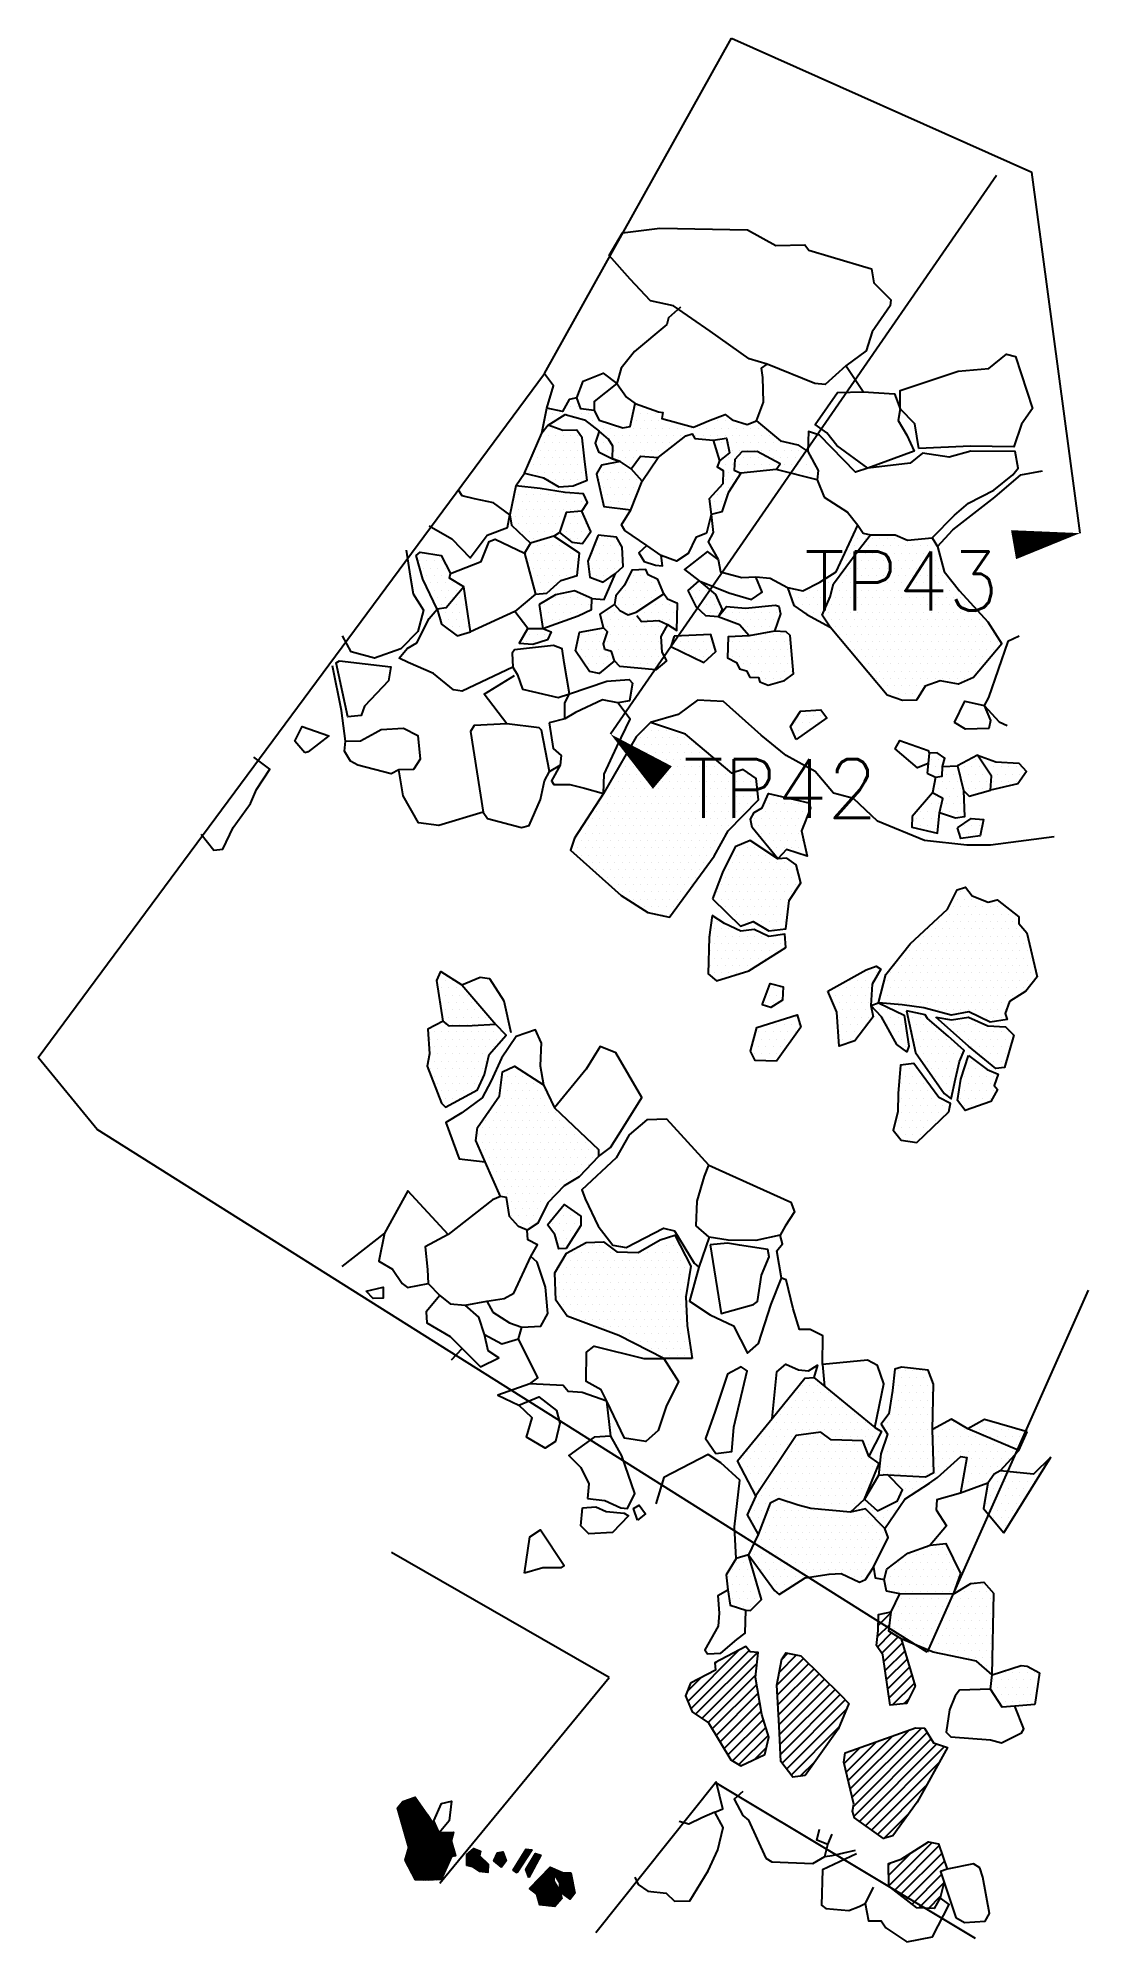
# Model space of a CAD drawing. Header units: metres. Extents: x -0.6 to 1.2, y -19.11 to -15.88.
import ezdxf
from ezdxf.enums import TextEntityAlignment as Align

# ---------------------------------------------------------------- set-up
doc = ezdxf.new("R2010")
doc.units = ezdxf.units.M
doc.header["$LTSCALE"] = 25
doc.header["$MEASUREMENT"] = 0
doc.linetypes.add('STRICHPUNKTX2', pattern=[2, 1, -0.5, 0, -0.5])
doc.layers.get('0').update_dxf_attribs({"linetype": 'CONTINUOUS'})
for name, color, linetype in [('BEFUND', 1, 'CONTINUOUS'), ('FEUER', 1, 'CONTINUOUS'), ('GRABUNGSGRENZE', 3, 'STRICHPUNKTX2'), ('KNOCHEN', 2, 'CONTINUOUS'), ('KNOCHENSCHRAFF', 2, 'CONTINUOUS'), ('STEINE', 4, 'CONTINUOUS'), ('STEINESCHRAFF', 4, 'CONTINUOUS'), ('TPROFIL', 3, 'CONTINUOUS')]:
    doc.layers.add(name, color=color, linetype=linetype)
doc.styles.get("Standard").update_dxf_attribs({"font": 'txt.shx'})

msp = doc.modelspace()

# ---------------------------------------------------------------- texts
at = {"layer": 'TPROFIL'}
msp.add_text('TP43', height=0.1, dxfattribs=at).set_placement((1.0271, -16.847), align=Align.RIGHT)
msp.add_text('TP42', height=0.1, dxfattribs=at).set_placement((0.4913, -17.1993))

# ---------------------------------------------------------------- blocks, each defined once
blk = doc.blocks.new('TPFEIL')
at = {"layer": 'TPROFIL'}
blk.add_lwpolyline([(-6.97, -9.1, 5, 0, 0), (0, 0, 0, 0, 0)], format="xyseb", dxfattribs=at)
blk = doc.blocks.new('*X1')
at = {"color": 0}
for p, q in [((82.25, -1856.99), (84.41, -1854.83)), ((82.1, -1858.91), (84.19, -1856.82)), ((82.11, -1860.67), (84.5, -1858.27)), ((82.28, -1855.19), (82.34, -1855.13)), ((49.9, -1869.9), (58.63, -1861.17)), ((50.41, -1871.15), (60.32, -1861.24)), ((82.83, -1861.71), (85.59, -1858.95)), ((83.19, -1863.12), (86.32, -1859.99)), ((83.42, -1864.66), (86.73, -1861.35)), ((51.25, -1872.08), (61.75, -1861.58)), ((52.3, -1872.79), (61.67, -1863.43)), ((54.52, -1863.51), (54.85, -1863.18)), ((83.64, -1866.21), (87.14, -1862.71)), ((83.86, -1867.76), (87.55, -1864.07)), ((49.81, -1868.22), (52.14, -1865.89)), ((53.36, -1873.51), (61.48, -1865.39)), ((54.05, -1874.58), (61.63, -1867.01)), ((84.08, -1869.31), (87.96, -1865.42)), ((84.66, -1870.49), (88.37, -1866.78)), ((54.72, -1875.68), (61.88, -1868.52)), ((55.39, -1876.78), (62.14, -1870.03)), ((86.65, -1870.27), (87.43, -1869.49)), ((56.06, -1877.88), (62.39, -1871.54)), ((56.73, -1878.98), (62.75, -1872.96)), ((57.5, -1879.98), (63.16, -1874.31)), ((77.83, -1886.16), (89.57, -1874.42)), ((58.6, -1880.64), (63.57, -1875.67)), ((76.8, -1881.89), (81.95, -1876.74)), ((77.14, -1883.31), (84.71, -1875.75)), ((77.49, -1884.73), (87.47, -1874.76)), ((78.03, -1887.73), (90.56, -1875.19)), ((78.13, -1889.4), (91.24, -1876.28)), ((79.03, -1890.26), (92.19, -1877.1)), ((80.06, -1891), (93.5, -1877.56)), ((61.29, -1879.72), (63.26, -1877.75)), ((76.46, -1880.46), (79.19, -1877.73)), ((81.08, -1891.75), (92.56, -1880.27)), ((82.11, -1892.49), (90.34, -1884.26)), ((83.19, -1893.18), (87.45, -1888.91))]:
    blk.add_line(p, q, dxfattribs=at)
blk = doc.blocks.new('*X2')
at = {"color": 0}
for p, q in [((65.05, -1867.12), (69.55, -1862.62)), ((65.13, -1868.81), (70.44, -1863.49)), ((65.22, -1870.49), (71.34, -1864.37)), ((65.45, -1864.95), (68.39, -1862.02)), ((65.85, -1862.79), (66.91, -1861.72)), ((65.3, -1872.17), (72.23, -1865.24)), ((65.38, -1873.86), (73.12, -1866.12)), ((65.47, -1875.54), (74.02, -1866.99)), ((65.55, -1877.22), (74.91, -1867.87)), ((65.64, -1878.91), (75.8, -1868.74)), ((65.92, -1880.39), (76.65, -1869.66)), ((66.68, -1881.4), (76.8, -1871.28)), ((67.44, -1882.41), (75.56, -1874.29)), ((69.01, -1882.6), (71.52, -1880.1)), ((84.01, -1901.19), (91.36, -1893.84)), ((83.99, -1899.45), (87.83, -1895.6)), ((84.98, -1901.99), (92.58, -1894.39)), ((85.98, -1902.76), (93.03, -1895.7)), ((86.98, -1903.53), (93.49, -1897.02)), ((83.97, -1897.7), (84.38, -1897.28)), ((87.98, -1904.3), (92.99, -1899.28)), ((93.9, -1898.38), (93.94, -1898.33)), ((89.11, -1904.94), (93.36, -1900.68)), ((90.81, -1905), (92.77, -1903.04))]:
    blk.add_line(p, q, dxfattribs=at)
blk = doc.blocks.new('*X3')
at = {"color": 0}
for p, q in [((12.39, -1896.09), (13.63, -1894.85)), ((12.4, -1896.44), (13.88, -1894.96)), ((12.41, -1896.78), (14.13, -1895.06)), ((12.42, -1897.12), (14.38, -1895.16)), ((12.43, -1897.47), (14.63, -1895.26)), ((12.49, -1897.76), (14.68, -1895.57)), ((12.77, -1897.83), (14.6, -1896.01)), ((13.05, -1897.9), (14.71, -1896.25)), ((13.34, -1897.97), (14.89, -1896.42)), ((13.58, -1898.09), (15.07, -1896.6)), ((13.79, -1898.23), (15.25, -1896.77)), ((14.01, -1898.37), (15.43, -1896.94)), ((17.09, -1896.69), (18.28, -1895.5)), ((17.09, -1897.04), (18.55, -1895.59)), ((17.29, -1897.21), (18.65, -1895.84)), ((17.45, -1895.98), (17.86, -1895.58)), ((17.48, -1897.37), (18.76, -1896.09)), ((17.67, -1897.53), (18.86, -1896.34)), ((17.86, -1897.69), (18.96, -1896.59)), ((18.05, -1897.86), (19.07, -1896.84)), ((20.42, -1898.67), (22.41, -1896.68)), ((20.46, -1898.27), (23.09, -1895.64)), ((21.01, -1897.37), (23.29, -1895.09)), ((21.55, -1896.47), (22.99, -1895.04)), ((22.1, -1895.57), (22.68, -1894.99)), ((22.42, -1898.43), (24.86, -1896)), ((22.52, -1898.69), (24.72, -1896.49)), ((22.94, -1897.56), (24.6, -1895.91)), ((23.48, -1896.67), (24.33, -1895.82)), ((24.02, -1895.77), (24.07, -1895.73)), ((14.22, -1898.5), (15.61, -1897.12)), ((14.43, -1898.64), (15.79, -1897.29)), ((14.66, -1898.77), (15.97, -1897.47)), ((14.97, -1898.81), (16.04, -1897.75)), ((15.29, -1898.85), (16.01, -1898.13)), ((15.61, -1898.88), (15.98, -1898.51)), ((15.92, -1898.92), (15.95, -1898.9)), ((18.24, -1898.02), (18.54, -1897.71)), ((20.63, -1898.81), (21.72, -1897.72)), ((20.84, -1898.95), (21.04, -1898.76)), ((22.61, -1898.95), (24.3, -1897.26)), ((22.71, -1899.21), (23.88, -1898.03)), ((22.8, -1899.47), (23.47, -1898.8)), ((22.9, -1899.72), (23.05, -1899.58)), ((23.05, -1901.7), (26.67, -1898.07)), ((23.25, -1901.85), (26.92, -1898.18)), ((23.45, -1902), (27.16, -1898.29)), ((23.65, -1902.16), (27.41, -1898.4)), ((23.85, -1902.31), (27.65, -1898.51)), ((24.05, -1902.46), (27.25, -1899.26)), ((24.25, -1902.62), (27.24, -1899.63)), ((24.36, -1902.86), (27.22, -1900)), ((27.28, -1899.23), (27.9, -1898.62)), ((27.41, -1899.45), (28.14, -1898.72)), ((27.55, -1899.67), (28.39, -1898.83)), ((27.68, -1899.9), (28.63, -1898.94)), ((27.81, -1900.12), (28.97, -1898.95)), ((27.94, -1900.34), (29.32, -1898.96)), ((28.07, -1900.56), (29.66, -1898.98)), ((28.18, -1900.81), (30, -1898.99)), ((28.2, -1901.14), (30.11, -1899.24)), ((28.22, -1901.47), (30.16, -1899.53)), ((28.24, -1901.8), (30.22, -1899.83)), ((28.27, -1902.14), (30.28, -1900.13)), ((24.44, -1903.14), (27.21, -1900.37)), ((24.51, -1903.41), (27.32, -1900.61)), ((24.59, -1903.69), (27.45, -1900.83)), ((24.67, -1903.96), (27.58, -1901.06)), ((24.75, -1904.24), (27.71, -1901.28)), ((24.89, -1904.45), (27.84, -1901.5)), ((25.22, -1904.48), (27.97, -1901.73)), ((25.54, -1904.51), (28.1, -1901.95)), ((25.86, -1904.54), (28.23, -1902.17)), ((26.18, -1904.58), (28.32, -1902.44)), ((26.5, -1904.61), (28.38, -1902.73)), ((26.82, -1904.64), (28.45, -1903.02)), ((27.14, -1904.67), (28.51, -1903.31)), ((28.41, -1902.35), (30.33, -1900.42)), ((28.61, -1902.5), (30.39, -1900.72)), ((28.82, -1902.65), (30.44, -1901.02)), ((29.02, -1902.8), (30.5, -1901.32)), ((29.22, -1902.94), (30.56, -1901.61)), ((29.43, -1903.09), (30.61, -1901.91)), ((29.63, -1903.24), (30.67, -1902.21)), ((29.84, -1903.39), (30.55, -1902.68))]:
    blk.add_line(p, q, dxfattribs=at)
blk = doc.blocks.new('*X4')
at = {"color": 0}
for p, q in [((0.65, -1888.03), (1.93, -1886.75)), ((0.73, -1888.31), (2.47, -1886.57)), ((0.81, -1888.58), (3, -1886.39)), ((0.89, -1888.86), (3.54, -1886.2)), ((0.96, -1889.13), (3.75, -1886.34)), ((1.04, -1889.41), (3.9, -1886.55)), ((1.12, -1889.68), (4.04, -1886.76)), ((1.2, -1889.96), (4.19, -1886.97)), ((1.28, -1890.23), (4.33, -1887.18)), ((1.36, -1890.51), (4.48, -1887.39)), ((1.44, -1890.78), (4.62, -1887.6)), ((1.52, -1891.06), (4.77, -1887.8)), ((1.59, -1891.33), (4.91, -1888.01)), ((1.67, -1891.6), (5.06, -1888.22)), ((1.75, -1891.88), (5.2, -1888.43)), ((1.83, -1892.15), (5.35, -1888.64)), ((1.91, -1892.43), (5.49, -1888.85)), ((1.99, -1892.7), (5.63, -1889.06)), ((2.07, -1892.98), (5.78, -1889.27)), ((2.15, -1893.25), (5.91, -1889.49)), ((2.22, -1893.53), (6.05, -1889.7)), ((2.3, -1893.8), (6.19, -1889.92)), ((2.38, -1894.08), (6.33, -1890.13)), ((2.46, -1894.35), (6.46, -1890.35)), ((2.54, -1894.63), (6.6, -1890.57)), ((1.98, -1896.95), (7.29, -1891.65)), ((2.03, -1896.55), (7.15, -1891.43)), ((2.11, -1897.18), (7.43, -1891.86)), ((2.17, -1896.06), (7.01, -1891.21)), ((2.23, -1897.41), (7.56, -1892.08)), ((2.3, -1895.57), (6.88, -1891)), ((2.35, -1897.64), (7.86, -1892.13)), ((2.44, -1895.08), (6.74, -1890.78)), ((2.48, -1897.87), (8.22, -1892.13)), ((2.6, -1898.1), (8.58, -1892.12)), ((2.73, -1898.33), (8.94, -1892.11)), ((2.85, -1898.56), (9.3, -1892.11)), ((6.3, -1895.47), (9.66, -1892.1)), ((6.7, -1895.42), (10.03, -1892.09)), ((7.1, -1895.37), (10.06, -1892.41)), ((7.5, -1895.32), (9.92, -1892.9)), ((7.9, -1895.28), (9.79, -1893.39)), ((8.24, -1895.29), (9.79, -1893.74)), ((2.97, -1898.79), (5.99, -1895.78)), ((3.1, -1899.02), (5.94, -1896.18)), ((3.22, -1899.25), (5.9, -1896.57)), ((3.34, -1899.48), (5.85, -1896.97)), ((5.46, -1900.2), (9.58, -1896.07)), ((5.51, -1899.79), (9.36, -1895.94)), ((5.56, -1899.39), (9.14, -1895.81)), ((5.6, -1898.99), (8.91, -1895.68)), ((5.65, -1898.58), (8.69, -1895.55)), ((5.7, -1898.18), (8.46, -1895.42)), ((5.75, -1897.78), (8.24, -1895.29)), ((5.78, -1900.22), (9.81, -1896.2)), ((5.8, -1897.38), (7.9, -1895.28)), ((5.85, -1896.97), (7.5, -1895.32)), ((5.9, -1896.57), (7.1, -1895.37)), ((5.94, -1896.18), (6.7, -1895.42)), ((5.99, -1895.78), (6.3, -1895.47)), ((6.15, -1900.21), (9.58, -1896.78)), ((8.46, -1895.42), (9.87, -1894.01)), ((8.69, -1895.55), (9.95, -1894.29)), ((8.91, -1895.68), (10.03, -1894.56)), ((9.14, -1895.81), (10.12, -1894.83)), ((9.36, -1895.94), (10.2, -1895.1)), ((9.58, -1896.07), (10.28, -1895.37)), ((9.81, -1896.2), (10.36, -1895.65)), ((10.2, -1896.16), (10.44, -1895.92)), ((3.47, -1899.71), (5.8, -1897.38)), ((3.59, -1899.94), (5.75, -1897.78)), ((3.71, -1900.17), (5.7, -1898.18)), ((4.05, -1900.19), (5.65, -1898.58)), ((4.39, -1900.2), (5.6, -1898.99)), ((4.73, -1900.21), (5.56, -1899.39)), ((5.08, -1900.22), (5.51, -1899.79)), ((5.42, -1900.23), (5.46, -1900.2)), ((6.52, -1900.19), (9.28, -1897.43)), ((6.89, -1900.18), (8.99, -1898.08)), ((7.25, -1900.17), (8.69, -1898.73)), ((7.62, -1900.15), (8.4, -1899.38)), ((7.99, -1900.14), (8.1, -1900.03))]:
    blk.add_line(p, q, dxfattribs=at)
blk = doc.blocks.new('*X5')
at = {"color": 0}
for p, q in [((95, -1735), (95, -1735)), ((95.625, -1733.75), (95.625, -1733.75)), ((96.25, -1732.5), (96.25, -1732.5)), ((96.25, -1735), (96.25, -1735)), ((96.875, -1733.75), (96.875, -1733.75)), ((97.5, -1732.5), (97.5, -1732.5)), ((97.5, -1735), (97.5, -1735)), ((98.125, -1733.75), (98.125, -1733.75)), ((98.75, -1735), (98.75, -1735)), ((99.375, -1733.75), (99.375, -1733.75)), ((100, -1735), (100, -1735)), ((101.25, -1735), (101.25, -1735)), ((102.5, -1735), (102.5, -1735)), ((103.75, -1735), (103.75, -1735)), ((90.625, -1738.75), (90.625, -1738.75)), ((91.875, -1738.75), (91.875, -1738.75)), ((92.5, -1737.5), (92.5, -1737.5)), ((93.125, -1736.25), (93.125, -1736.25)), ((93.125, -1738.75), (93.125, -1738.75)), ((93.75, -1737.5), (93.75, -1737.5)), ((94.375, -1736.25), (94.375, -1736.25)), ((94.375, -1738.75), (94.375, -1738.75)), ((95, -1737.5), (95, -1737.5)), ((95.625, -1736.25), (95.625, -1736.25)), ((95.625, -1738.75), (95.625, -1738.75)), ((96.25, -1737.5), (96.25, -1737.5)), ((96.875, -1736.25), (96.875, -1736.25)), ((96.875, -1738.75), (96.875, -1738.75)), ((97.5, -1737.5), (97.5, -1737.5)), ((98.125, -1736.25), (98.125, -1736.25)), ((98.125, -1738.75), (98.125, -1738.75)), ((98.75, -1737.5), (98.75, -1737.5)), ((99.375, -1736.25), (99.375, -1736.25)), ((99.375, -1738.75), (99.375, -1738.75)), ((100, -1737.5), (100, -1737.5)), ((100.625, -1736.25), (100.625, -1736.25)), ((100.625, -1738.75), (100.625, -1738.75)), ((101.25, -1737.5), (101.25, -1737.5)), ((101.875, -1736.25), (101.875, -1736.25)), ((101.875, -1738.75), (101.875, -1738.75)), ((102.5, -1737.5), (102.5, -1737.5)), ((103.125, -1736.25), (103.125, -1736.25)), ((103.125, -1738.75), (103.125, -1738.75)), ((103.75, -1737.5), (103.75, -1737.5)), ((104.375, -1736.25), (104.375, -1736.25)), ((104.375, -1738.75), (104.375, -1738.75)), ((105, -1737.5), (105, -1737.5)), ((105.625, -1738.75), (105.625, -1738.75)), ((88.125, -1741.25), (88.125, -1741.25)), ((89.375, -1741.25), (89.375, -1741.25)), ((90, -1740), (90, -1740)), ((90.625, -1741.25), (90.625, -1741.25)), ((91.25, -1740), (91.25, -1740)), ((91.875, -1741.25), (91.875, -1741.25)), ((92.5, -1740), (92.5, -1740)), ((93.125, -1741.25), (93.125, -1741.25)), ((93.75, -1740), (93.75, -1740)), ((94.375, -1741.25), (94.375, -1741.25)), ((95, -1740), (95, -1740)), ((95.625, -1741.25), (95.625, -1741.25)), ((96.25, -1740), (96.25, -1740)), ((96.875, -1741.25), (96.875, -1741.25)), ((97.5, -1740), (97.5, -1740)), ((98.125, -1741.25), (98.125, -1741.25)), ((98.75, -1740), (98.75, -1740)), ((99.375, -1741.25), (99.375, -1741.25)), ((100, -1740), (100, -1740)), ((100.625, -1741.25), (100.625, -1741.25)), ((101.25, -1740), (101.25, -1740)), ((101.875, -1741.25), (101.875, -1741.25)), ((102.5, -1740), (102.5, -1740)), ((103.125, -1741.25), (103.125, -1741.25)), ((103.75, -1740), (103.75, -1740)), ((104.375, -1741.25), (104.375, -1741.25)), ((105, -1740), (105, -1740)), ((105.625, -1741.25), (105.625, -1741.25)), ((106.25, -1740), (106.25, -1740)), ((106.875, -1741.25), (106.875, -1741.25)), ((107.5, -1740), (107.5, -1740)), ((85, -1745), (85, -1745)), ((86.25, -1745), (86.25, -1745)), ((86.875, -1743.75), (86.875, -1743.75)), ((87.5, -1742.5), (87.5, -1742.5)), ((87.5, -1745), (87.5, -1745)), ((88.125, -1743.75), (88.125, -1743.75)), ((88.75, -1742.5), (88.75, -1742.5)), ((88.75, -1745), (88.75, -1745)), ((89.375, -1743.75), (89.375, -1743.75)), ((90, -1742.5), (90, -1742.5)), ((90, -1745), (90, -1745)), ((90.625, -1743.75), (90.625, -1743.75)), ((91.25, -1742.5), (91.25, -1742.5)), ((91.25, -1745), (91.25, -1745)), ((91.875, -1743.75), (91.875, -1743.75)), ((92.5, -1742.5), (92.5, -1742.5)), ((92.5, -1745), (92.5, -1745)), ((93.125, -1743.75), (93.125, -1743.75)), ((93.75, -1742.5), (93.75, -1742.5)), ((93.75, -1745), (93.75, -1745)), ((94.375, -1743.75), (94.375, -1743.75)), ((95, -1742.5), (95, -1742.5)), ((95, -1745), (95, -1745)), ((95.625, -1743.75), (95.625, -1743.75)), ((96.25, -1742.5), (96.25, -1742.5)), ((96.25, -1745), (96.25, -1745)), ((96.875, -1743.75), (96.875, -1743.75)), ((97.5, -1742.5), (97.5, -1742.5)), ((97.5, -1745), (97.5, -1745)), ((98.125, -1743.75), (98.125, -1743.75)), ((98.75, -1742.5), (98.75, -1742.5)), ((98.75, -1745), (98.75, -1745)), ((99.375, -1743.75), (99.375, -1743.75)), ((100, -1742.5), (100, -1742.5)), ((100, -1745), (100, -1745)), ((100.625, -1743.75), (100.625, -1743.75)), ((101.25, -1742.5), (101.25, -1742.5)), ((101.25, -1745), (101.25, -1745)), ((101.875, -1743.75), (101.875, -1743.75)), ((102.5, -1742.5), (102.5, -1742.5)), ((102.5, -1745), (102.5, -1745)), ((103.125, -1743.75), (103.125, -1743.75)), ((103.75, -1742.5), (103.75, -1742.5)), ((103.75, -1745), (103.75, -1745)), ((104.375, -1743.75), (104.375, -1743.75)), ((105, -1742.5), (105, -1742.5)), ((105, -1745), (105, -1745)), ((105.625, -1743.75), (105.625, -1743.75)), ((106.25, -1742.5), (106.25, -1742.5)), ((106.25, -1745), (106.25, -1745)), ((106.875, -1743.75), (106.875, -1743.75)), ((107.5, -1742.5), (107.5, -1742.5)), ((107.5, -1745), (107.5, -1745)), ((108.125, -1743.75), (108.125, -1743.75)), ((108.75, -1745), (108.75, -1745)), ((7.5, -1747.5), (7.5, -1747.5)), ((8.125, -1746.25), (8.125, -1746.25)), ((8.75, -1747.5), (8.75, -1747.5)), ((10, -1747.5), (10, -1747.5)), ((77.5, -1747.5), (77.5, -1747.5)), ((78.75, -1747.5), (78.75, -1747.5)), ((79.375, -1746.25), (79.375, -1746.25)), ((80, -1747.5), (80, -1747.5)), ((80.625, -1746.25), (80.625, -1746.25)), ((81.25, -1747.5), (81.25, -1747.5)), ((81.875, -1746.25), (81.875, -1746.25)), ((83.75, -1747.5), (83.75, -1747.5)), ((84.375, -1746.25), (84.375, -1746.25)), ((85, -1747.5), (85, -1747.5)), ((85.625, -1746.25), (85.625, -1746.25)), ((86.25, -1747.5), (86.25, -1747.5)), ((86.875, -1746.25), (86.875, -1746.25)), ((87.5, -1747.5), (87.5, -1747.5)), ((88.125, -1746.25), (88.125, -1746.25)), ((88.75, -1747.5), (88.75, -1747.5)), ((89.375, -1746.25), (89.375, -1746.25)), ((90, -1747.5), (90, -1747.5)), ((90.625, -1746.25), (90.625, -1746.25)), ((91.25, -1747.5), (91.25, -1747.5)), ((91.875, -1746.25), (91.875, -1746.25)), ((92.5, -1747.5), (92.5, -1747.5)), ((93.125, -1746.25), (93.125, -1746.25)), ((93.75, -1747.5), (93.75, -1747.5)), ((94.375, -1746.25), (94.375, -1746.25)), ((95, -1747.5), (95, -1747.5)), ((95.625, -1746.25), (95.625, -1746.25)), ((96.25, -1747.5), (96.25, -1747.5)), ((96.875, -1746.25), (96.875, -1746.25)), ((97.5, -1747.5), (97.5, -1747.5)), ((98.125, -1746.25), (98.125, -1746.25)), ((98.75, -1747.5), (98.75, -1747.5)), ((99.375, -1746.25), (99.375, -1746.25)), ((100, -1747.5), (100, -1747.5)), ((100.625, -1746.25), (100.625, -1746.25)), ((101.25, -1747.5), (101.25, -1747.5)), ((101.875, -1746.25), (101.875, -1746.25)), ((102.5, -1747.5), (102.5, -1747.5)), ((103.125, -1746.25), (103.125, -1746.25)), ((103.75, -1747.5), (103.75, -1747.5)), ((104.375, -1746.25), (104.375, -1746.25)), ((105, -1747.5), (105, -1747.5)), ((105.625, -1746.25), (105.625, -1746.25)), ((106.25, -1747.5), (106.25, -1747.5)), ((106.875, -1746.25), (106.875, -1746.25)), ((107.5, -1747.5), (107.5, -1747.5)), ((108.125, -1746.25), (108.125, -1746.25)), ((108.75, -1747.5), (108.75, -1747.5)), ((8.125, -1748.75), (8.125, -1748.75)), ((8.125, -1751.25), (8.125, -1751.25)), ((8.75, -1750), (8.75, -1750)), ((9.375, -1748.75), (9.375, -1748.75)), ((9.375, -1751.25), (9.375, -1751.25)), ((10, -1750), (10, -1750)), ((10.625, -1748.75), (10.625, -1748.75)), ((10.625, -1751.25), (10.625, -1751.25)), ((11.25, -1750), (11.25, -1750)), ((11.875, -1748.75), (11.875, -1748.75)), ((11.875, -1751.25), (11.875, -1751.25)), ((12.5, -1750), (12.5, -1750)), ((13.125, -1751.25), (13.125, -1751.25)), ((63.125, -1751.25), (63.125, -1751.25)), ((63.75, -1750), (63.75, -1750)), ((64.375, -1748.75), (64.375, -1748.75)), ((64.375, -1751.25), (64.375, -1751.25)), ((65, -1750), (65, -1750)), ((65.625, -1748.75), (65.625, -1748.75)), ((75, -1750), (75, -1750)), ((75.625, -1748.75), (75.625, -1748.75)), ((75.625, -1751.25), (75.625, -1751.25)), ((76.25, -1750), (76.25, -1750)), ((76.875, -1748.75), (76.875, -1748.75)), ((76.875, -1751.25), (76.875, -1751.25)), ((77.5, -1750), (77.5, -1750)), ((78.125, -1748.75), (78.125, -1748.75)), ((78.125, -1751.25), (78.125, -1751.25)), ((78.75, -1750), (78.75, -1750)), ((79.375, -1748.75), (79.375, -1748.75)), ((79.375, -1751.25), (79.375, -1751.25)), ((80, -1750), (80, -1750)), ((80.625, -1748.75), (80.625, -1748.75)), ((80.625, -1751.25), (80.625, -1751.25)), ((83.125, -1748.75), (83.125, -1748.75)), ((83.125, -1751.25), (83.125, -1751.25)), ((83.75, -1750), (83.75, -1750)), ((84.375, -1748.75), (84.375, -1748.75)), ((84.375, -1751.25), (84.375, -1751.25)), ((85, -1750), (85, -1750)), ((85.625, -1748.75), (85.625, -1748.75)), ((85.625, -1751.25), (85.625, -1751.25)), ((86.25, -1750), (86.25, -1750)), ((86.875, -1748.75), (86.875, -1748.75)), ((86.875, -1751.25), (86.875, -1751.25)), ((87.5, -1750), (87.5, -1750)), ((88.125, -1748.75), (88.125, -1748.75)), ((88.125, -1751.25), (88.125, -1751.25)), ((88.75, -1750), (88.75, -1750)), ((89.375, -1748.75), (89.375, -1748.75)), ((89.375, -1751.25), (89.375, -1751.25)), ((90, -1750), (90, -1750)), ((90.625, -1748.75), (90.625, -1748.75)), ((90.625, -1751.25), (90.625, -1751.25)), ((91.25, -1750), (91.25, -1750)), ((91.875, -1748.75), (91.875, -1748.75)), ((91.875, -1751.25), (91.875, -1751.25)), ((92.5, -1750), (92.5, -1750)), ((93.125, -1748.75), (93.125, -1748.75)), ((93.125, -1751.25), (93.125, -1751.25)), ((93.75, -1750), (93.75, -1750)), ((94.375, -1748.75), (94.375, -1748.75)), ((94.375, -1751.25), (94.375, -1751.25)), ((95, -1750), (95, -1750)), ((95.625, -1748.75), (95.625, -1748.75)), ((95.625, -1751.25), (95.625, -1751.25)), ((96.25, -1750), (96.25, -1750)), ((96.875, -1748.75), (96.875, -1748.75)), ((96.875, -1751.25), (96.875, -1751.25)), ((97.5, -1750), (97.5, -1750)), ((98.125, -1748.75), (98.125, -1748.75)), ((98.125, -1751.25), (98.125, -1751.25)), ((98.75, -1750), (98.75, -1750)), ((99.375, -1748.75), (99.375, -1748.75)), ((99.375, -1751.25), (99.375, -1751.25)), ((100, -1750), (100, -1750)), ((100.625, -1748.75), (100.625, -1748.75)), ((100.625, -1751.25), (100.625, -1751.25)), ((101.25, -1750), (101.25, -1750)), ((101.875, -1748.75), (101.875, -1748.75)), ((101.875, -1751.25), (101.875, -1751.25)), ((102.5, -1750), (102.5, -1750)), ((103.125, -1748.75), (103.125, -1748.75)), ((103.125, -1751.25), (103.125, -1751.25)), ((103.75, -1750), (103.75, -1750)), ((104.375, -1748.75), (104.375, -1748.75)), ((104.375, -1751.25), (104.375, -1751.25)), ((105, -1750), (105, -1750)), ((105.625, -1748.75), (105.625, -1748.75)), ((106.25, -1750), (106.25, -1750)), ((106.875, -1748.75), (106.875, -1748.75)), ((8.75, -1752.5), (8.75, -1752.5)), ((9.375, -1753.75), (9.375, -1753.75)), ((10, -1752.5), (10, -1752.5)), ((10.625, -1753.75), (10.625, -1753.75)), ((11.25, -1752.5), (11.25, -1752.5)), ((11.875, -1753.75), (11.875, -1753.75)), ((12.5, -1752.5), (12.5, -1752.5)), ((13.125, -1753.75), (13.125, -1753.75)), ((13.75, -1752.5), (13.75, -1752.5)), ((14.375, -1753.75), (14.375, -1753.75)), ((15, -1752.5), (15, -1752.5)), ((15.625, -1753.75), (15.625, -1753.75)), ((68.125, -1753.75), (68.125, -1753.75)), ((75.625, -1753.75), (75.625, -1753.75)), ((76.25, -1752.5), (76.25, -1752.5)), ((76.875, -1753.75), (76.875, -1753.75)), ((77.5, -1752.5), (77.5, -1752.5)), ((78.125, -1753.75), (78.125, -1753.75)), ((78.75, -1752.5), (78.75, -1752.5)), ((79.375, -1753.75), (79.375, -1753.75)), ((80, -1752.5), (80, -1752.5)), ((80.625, -1753.75), (80.625, -1753.75)), ((82.5, -1752.5), (82.5, -1752.5)), ((83.125, -1753.75), (83.125, -1753.75)), ((83.75, -1752.5), (83.75, -1752.5)), ((84.375, -1753.75), (84.375, -1753.75)), ((85.625, -1753.75), (85.625, -1753.75)), ((88.125, -1753.75), (88.125, -1753.75)), ((89.375, -1753.75), (89.375, -1753.75)), ((92.5, -1752.5), (92.5, -1752.5)), ((93.75, -1752.5), (93.75, -1752.5)), ((95, -1752.5), (95, -1752.5)), ((96.25, -1752.5), (96.25, -1752.5)), ((97.5, -1752.5), (97.5, -1752.5)), ((98.75, -1752.5), (98.75, -1752.5)), ((100, -1752.5), (100, -1752.5)), ((100.625, -1753.75), (100.625, -1753.75)), ((101.25, -1752.5), (101.25, -1752.5)), ((101.875, -1753.75), (101.875, -1753.75)), ((102.5, -1752.5), (102.5, -1752.5)), ((103.125, -1753.75), (103.125, -1753.75)), ((103.75, -1752.5), (103.75, -1752.5)), ((6.25, -1757.5), (6.25, -1757.5)), ((6.875, -1756.25), (6.875, -1756.25)), ((7.5, -1755), (7.5, -1755)), ((7.5, -1757.5), (7.5, -1757.5)), ((8.125, -1756.25), (8.125, -1756.25)), ((8.75, -1755), (8.75, -1755)), ((8.75, -1757.5), (8.75, -1757.5)), ((9.375, -1756.25), (9.375, -1756.25)), ((10, -1755), (10, -1755)), ((10, -1757.5), (10, -1757.5)), ((10.625, -1756.25), (10.625, -1756.25)), ((11.25, -1755), (11.25, -1755)), ((11.25, -1757.5), (11.25, -1757.5)), ((11.875, -1756.25), (11.875, -1756.25)), ((12.5, -1755), (12.5, -1755)), ((12.5, -1757.5), (12.5, -1757.5)), ((13.125, -1756.25), (13.125, -1756.25)), ((13.75, -1755), (13.75, -1755)), ((13.75, -1757.5), (13.75, -1757.5)), ((14.375, -1756.25), (14.375, -1756.25)), ((15, -1755), (15, -1755)), ((15, -1757.5), (15, -1757.5)), ((15.625, -1756.25), (15.625, -1756.25)), ((16.25, -1755), (16.25, -1755)), ((16.25, -1757.5), (16.25, -1757.5)), ((16.875, -1756.25), (16.875, -1756.25)), ((17.5, -1757.5), (17.5, -1757.5)), ((18.125, -1756.25), (18.125, -1756.25)), ((61.25, -1757.5), (61.25, -1757.5)), ((61.875, -1756.25), (61.875, -1756.25)), ((62.5, -1757.5), (62.5, -1757.5)), ((63.125, -1756.25), (63.125, -1756.25)), ((63.75, -1755), (63.75, -1755)), ((63.75, -1757.5), (63.75, -1757.5)), ((64.375, -1756.25), (64.375, -1756.25)), ((65, -1755), (65, -1755)), ((65, -1757.5), (65, -1757.5)), ((65.625, -1756.25), (65.625, -1756.25)), ((66.25, -1755), (66.25, -1755)), ((66.25, -1757.5), (66.25, -1757.5)), ((66.875, -1756.25), (66.875, -1756.25)), ((67.5, -1755), (67.5, -1755)), ((67.5, -1757.5), (67.5, -1757.5)), ((68.125, -1756.25), (68.125, -1756.25)), ((68.75, -1755), (68.75, -1755)), ((75.625, -1756.25), (75.625, -1756.25)), ((76.25, -1755), (76.25, -1755)), ((76.25, -1757.5), (76.25, -1757.5)), ((76.875, -1756.25), (76.875, -1756.25)), ((77.5, -1755), (77.5, -1755)), ((77.5, -1757.5), (77.5, -1757.5)), ((78.125, -1756.25), (78.125, -1756.25)), ((78.75, -1755), (78.75, -1755)), ((79.375, -1756.25), (79.375, -1756.25)), ((80, -1755), (80, -1755)), ((83.75, -1755), (83.75, -1755)), ((84.375, -1756.25), (84.375, -1756.25)), ((85, -1755), (85, -1755)), ((85, -1757.5), (85, -1757.5)), ((85.625, -1756.25), (85.625, -1756.25)), ((86.25, -1755), (86.25, -1755)), ((86.25, -1757.5), (86.25, -1757.5)), ((86.875, -1756.25), (86.875, -1756.25)), ((88.125, -1756.25), (88.125, -1756.25)), ((88.75, -1755), (88.75, -1755)), ((88.75, -1757.5), (88.75, -1757.5)), ((89.375, -1756.25), (89.375, -1756.25)), ((90, -1755), (90, -1755)), ((90, -1757.5), (90, -1757.5)), ((90.625, -1756.25), (90.625, -1756.25)), ((91.25, -1755), (91.25, -1755)), ((91.25, -1757.5), (91.25, -1757.5)), ((91.875, -1756.25), (91.875, -1756.25)), ((92.5, -1757.5), (92.5, -1757.5)), ((93.125, -1756.25), (93.125, -1756.25)), ((93.75, -1755), (93.75, -1755)), ((93.75, -1757.5), (93.75, -1757.5)), ((95, -1755), (95, -1755)), ((95.625, -1756.25), (95.625, -1756.25)), ((96.25, -1755), (96.25, -1755)), ((96.25, -1757.5), (96.25, -1757.5)), ((96.875, -1756.25), (96.875, -1756.25)), ((97.5, -1755), (97.5, -1755)), ((97.5, -1757.5), (97.5, -1757.5)), ((98.125, -1756.25), (98.125, -1756.25)), ((98.75, -1755), (98.75, -1755)), ((98.75, -1757.5), (98.75, -1757.5)), ((99.375, -1756.25), (99.375, -1756.25)), ((100, -1755), (100, -1755)), ((100, -1757.5), (100, -1757.5)), ((100.625, -1756.25), (100.625, -1756.25)), ((101.25, -1757.5), (101.25, -1757.5)), ((101.875, -1756.25), (101.875, -1756.25)), ((102.5, -1757.5), (102.5, -1757.5)), ((103.125, -1756.25), (103.125, -1756.25)), ((103.75, -1757.5), (103.75, -1757.5)), ((104.375, -1756.25), (104.375, -1756.25)), ((105, -1757.5), (105, -1757.5)), ((6.25, -1760), (6.25, -1760)), ((6.875, -1758.75), (6.875, -1758.75)), ((6.875, -1761.25), (6.875, -1761.25)), ((7.5, -1760), (7.5, -1760)), ((8.125, -1758.75), (8.125, -1758.75)), ((8.125, -1761.25), (8.125, -1761.25)), ((8.75, -1760), (8.75, -1760)), ((9.375, -1758.75), (9.375, -1758.75)), ((9.375, -1761.25), (9.375, -1761.25)), ((10, -1760), (10, -1760)), ((10.625, -1758.75), (10.625, -1758.75)), ((10.625, -1761.25), (10.625, -1761.25)), ((11.25, -1760), (11.25, -1760)), ((11.875, -1758.75), (11.875, -1758.75)), ((11.875, -1761.25), (11.875, -1761.25)), ((12.5, -1760), (12.5, -1760)), ((13.125, -1758.75), (13.125, -1758.75)), ((13.125, -1761.25), (13.125, -1761.25)), ((13.75, -1760), (13.75, -1760)), ((14.375, -1758.75), (14.375, -1758.75)), ((14.375, -1761.25), (14.375, -1761.25)), ((15, -1760), (15, -1760)), ((15.625, -1758.75), (15.625, -1758.75)), ((15.625, -1761.25), (15.625, -1761.25)), ((16.25, -1760), (16.25, -1760)), ((16.875, -1758.75), (16.875, -1758.75)), ((61.25, -1760), (61.25, -1760)), ((61.875, -1758.75), (61.875, -1758.75)), ((62.5, -1760), (62.5, -1760)), ((63.125, -1758.75), (63.125, -1758.75)), ((63.75, -1760), (63.75, -1760)), ((64.375, -1758.75), (64.375, -1758.75)), ((65, -1760), (65, -1760)), ((65.625, -1758.75), (65.625, -1758.75)), ((86.875, -1758.75), (86.875, -1758.75)), ((89.375, -1758.75), (89.375, -1758.75)), ((90, -1760), (90, -1760)), ((90.625, -1758.75), (90.625, -1758.75)), ((90.625, -1761.25), (90.625, -1761.25)), ((91.25, -1760), (91.25, -1760)), ((91.875, -1758.75), (91.875, -1758.75)), ((91.875, -1761.25), (91.875, -1761.25)), ((92.5, -1760), (92.5, -1760)), ((93.125, -1758.75), (93.125, -1758.75)), ((93.125, -1761.25), (93.125, -1761.25)), ((93.75, -1760), (93.75, -1760)), ((94.375, -1758.75), (94.375, -1758.75)), ((94.375, -1761.25), (94.375, -1761.25)), ((95, -1760), (95, -1760)), ((95.625, -1758.75), (95.625, -1758.75)), ((95.625, -1761.25), (95.625, -1761.25)), ((96.25, -1760), (96.25, -1760)), ((98.125, -1758.75), (98.125, -1758.75)), ((98.125, -1761.25), (98.125, -1761.25)), ((99.375, -1758.75), (99.375, -1758.75)), ((100, -1760), (100, -1760)), ((100.625, -1758.75), (100.625, -1758.75)), ((101.25, -1760), (101.25, -1760)), ((101.875, -1758.75), (101.875, -1758.75)), ((101.875, -1761.25), (101.875, -1761.25)), ((102.5, -1760), (102.5, -1760)), ((103.125, -1758.75), (103.125, -1758.75)), ((103.125, -1761.25), (103.125, -1761.25)), ((103.75, -1760), (103.75, -1760)), ((104.375, -1758.75), (104.375, -1758.75)), ((6.25, -1762.5), (6.25, -1762.5)), ((6.875, -1763.75), (6.875, -1763.75)), ((7.5, -1762.5), (7.5, -1762.5)), ((8.125, -1763.75), (8.125, -1763.75)), ((8.75, -1762.5), (8.75, -1762.5)), ((9.375, -1763.75), (9.375, -1763.75)), ((10, -1762.5), (10, -1762.5)), ((10.625, -1763.75), (10.625, -1763.75)), ((11.25, -1762.5), (11.25, -1762.5)), ((11.875, -1763.75), (11.875, -1763.75)), ((12.5, -1762.5), (12.5, -1762.5)), ((13.125, -1763.75), (13.125, -1763.75)), ((13.75, -1762.5), (13.75, -1762.5)), ((14.375, -1763.75), (14.375, -1763.75)), ((15, -1762.5), (15, -1762.5)), ((19.375, -1763.75), (19.375, -1763.75)), ((20, -1762.5), (20, -1762.5)), ((20.625, -1763.75), (20.625, -1763.75)), ((21.875, -1763.75), (21.875, -1763.75)), ((86.25, -1762.5), (86.25, -1762.5)), ((86.875, -1763.75), (86.875, -1763.75)), ((87.5, -1762.5), (87.5, -1762.5)), ((88.125, -1763.75), (88.125, -1763.75)), ((88.75, -1762.5), (88.75, -1762.5)), ((89.375, -1763.75), (89.375, -1763.75)), ((91.25, -1762.5), (91.25, -1762.5)), ((91.875, -1763.75), (91.875, -1763.75)), ((92.5, -1762.5), (92.5, -1762.5)), ((93.125, -1763.75), (93.125, -1763.75)), ((93.75, -1762.5), (93.75, -1762.5)), ((94.375, -1763.75), (94.375, -1763.75)), ((95, -1762.5), (95, -1762.5)), ((96.875, -1763.75), (96.875, -1763.75)), ((97.5, -1762.5), (97.5, -1762.5)), ((98.125, -1763.75), (98.125, -1763.75)), ((98.75, -1762.5), (98.75, -1762.5)), ((99.375, -1763.75), (99.375, -1763.75)), ((100, -1762.5), (100, -1762.5)), ((100.625, -1763.75), (100.625, -1763.75)), ((101.875, -1763.75), (101.875, -1763.75)), ((7.5, -1765), (7.5, -1765)), ((8.125, -1766.25), (8.125, -1766.25)), ((8.75, -1765), (8.75, -1765)), ((8.75, -1767.5), (8.75, -1767.5)), ((9.375, -1766.25), (9.375, -1766.25)), ((10, -1765), (10, -1765)), ((10, -1767.5), (10, -1767.5)), ((10.625, -1766.25), (10.625, -1766.25)), ((11.25, -1765), (11.25, -1765)), ((11.25, -1767.5), (11.25, -1767.5)), ((11.875, -1766.25), (11.875, -1766.25)), ((12.5, -1765), (12.5, -1765)), ((13.125, -1766.25), (13.125, -1766.25)), ((13.75, -1765), (13.75, -1765)), ((18.125, -1766.25), (18.125, -1766.25)), ((18.75, -1765), (18.75, -1765)), ((18.75, -1767.5), (18.75, -1767.5)), ((19.375, -1766.25), (19.375, -1766.25)), ((20, -1765), (20, -1765)), ((20, -1767.5), (20, -1767.5)), ((20.625, -1766.25), (20.625, -1766.25)), ((21.25, -1765), (21.25, -1765)), ((21.25, -1767.5), (21.25, -1767.5)), ((21.875, -1766.25), (21.875, -1766.25)), ((22.5, -1765), (22.5, -1765)), ((22.5, -1767.5), (22.5, -1767.5)), ((23.125, -1766.25), (23.125, -1766.25)), ((23.75, -1765), (23.75, -1765)), ((23.75, -1767.5), (23.75, -1767.5)), ((24.375, -1766.25), (24.375, -1766.25)), ((25, -1765), (25, -1765)), ((25, -1767.5), (25, -1767.5)), ((25.625, -1766.25), (25.625, -1766.25)), ((26.25, -1767.5), (26.25, -1767.5)), ((86.25, -1765), (86.25, -1765)), ((86.25, -1767.5), (86.25, -1767.5)), ((86.875, -1766.25), (86.875, -1766.25)), ((87.5, -1765), (87.5, -1765)), ((87.5, -1767.5), (87.5, -1767.5)), ((88.125, -1766.25), (88.125, -1766.25)), ((88.75, -1765), (88.75, -1765)), ((88.75, -1767.5), (88.75, -1767.5)), ((89.375, -1766.25), (89.375, -1766.25)), ((90, -1765), (90, -1765)), ((90, -1767.5), (90, -1767.5)), ((90.625, -1766.25), (90.625, -1766.25)), ((91.25, -1767.5), (91.25, -1767.5)), ((92.5, -1765), (92.5, -1765)), ((92.5, -1767.5), (92.5, -1767.5)), ((93.125, -1766.25), (93.125, -1766.25)), ((93.75, -1765), (93.75, -1765)), ((94.375, -1766.25), (94.375, -1766.25)), ((95, -1765), (95, -1765)), ((96.25, -1765), (96.25, -1765)), ((96.25, -1767.5), (96.25, -1767.5)), ((96.875, -1766.25), (96.875, -1766.25)), ((97.5, -1765), (97.5, -1765)), ((97.5, -1767.5), (97.5, -1767.5)), ((98.125, -1766.25), (98.125, -1766.25)), ((98.75, -1765), (98.75, -1765)), ((98.75, -1767.5), (98.75, -1767.5)), ((99.375, -1766.25), (99.375, -1766.25)), ((100, -1765), (100, -1765)), ((100, -1767.5), (100, -1767.5)), ((100.625, -1766.25), (100.625, -1766.25)), ((101.25, -1765), (101.25, -1765)), ((101.25, -1767.5), (101.25, -1767.5)), ((101.875, -1766.25), (101.875, -1766.25)), ((9.375, -1768.75), (9.375, -1768.75)), ((16.25, -1770), (16.25, -1770)), ((16.875, -1768.75), (16.875, -1768.75)), ((17.5, -1770), (17.5, -1770)), ((18.125, -1768.75), (18.125, -1768.75)), ((18.75, -1770), (18.75, -1770)), ((19.375, -1768.75), (19.375, -1768.75)), ((20, -1770), (20, -1770)), ((20.625, -1768.75), (20.625, -1768.75)), ((21.25, -1770), (21.25, -1770)), ((21.875, -1768.75), (21.875, -1768.75)), ((22.5, -1770), (22.5, -1770)), ((23.125, -1768.75), (23.125, -1768.75)), ((23.75, -1770), (23.75, -1770)), ((24.375, -1768.75), (24.375, -1768.75)), ((25, -1770), (25, -1770)), ((25.625, -1768.75), (25.625, -1768.75)), ((26.25, -1770), (26.25, -1770)), ((26.875, -1768.75), (26.875, -1768.75)), ((27.5, -1770), (27.5, -1770)), ((85.625, -1768.75), (85.625, -1768.75)), ((86.25, -1770), (86.25, -1770)), ((86.875, -1768.75), (86.875, -1768.75)), ((87.5, -1770), (87.5, -1770)), ((88.125, -1768.75), (88.125, -1768.75)), ((88.75, -1770), (88.75, -1770)), ((89.375, -1768.75), (89.375, -1768.75)), ((90, -1770), (90, -1770)), ((90.625, -1768.75), (90.625, -1768.75)), ((91.25, -1770), (91.25, -1770)), ((91.875, -1768.75), (91.875, -1768.75)), ((92.5, -1770), (92.5, -1770)), ((93.125, -1768.75), (93.125, -1768.75)), ((93.75, -1770), (93.75, -1770)), ((94.375, -1768.75), (94.375, -1768.75)), ((96.875, -1768.75), (96.875, -1768.75)), ((98.125, -1768.75), (98.125, -1768.75)), ((14.375, -1773.75), (14.375, -1773.75)), ((15, -1772.5), (15, -1772.5)), ((15.625, -1771.25), (15.625, -1771.25)), ((15.625, -1773.75), (15.625, -1773.75)), ((16.25, -1772.5), (16.25, -1772.5)), ((16.875, -1771.25), (16.875, -1771.25)), ((16.875, -1773.75), (16.875, -1773.75)), ((17.5, -1772.5), (17.5, -1772.5)), ((18.125, -1771.25), (18.125, -1771.25)), ((18.125, -1773.75), (18.125, -1773.75)), ((18.75, -1772.5), (18.75, -1772.5)), ((19.375, -1771.25), (19.375, -1771.25)), ((19.375, -1773.75), (19.375, -1773.75)), ((20, -1772.5), (20, -1772.5)), ((20.625, -1771.25), (20.625, -1771.25)), ((20.625, -1773.75), (20.625, -1773.75)), ((21.25, -1772.5), (21.25, -1772.5)), ((21.875, -1771.25), (21.875, -1771.25)), ((21.875, -1773.75), (21.875, -1773.75)), ((22.5, -1772.5), (22.5, -1772.5)), ((23.125, -1771.25), (23.125, -1771.25)), ((23.125, -1773.75), (23.125, -1773.75)), ((23.75, -1772.5), (23.75, -1772.5)), ((24.375, -1771.25), (24.375, -1771.25)), ((24.375, -1773.75), (24.375, -1773.75)), ((25, -1772.5), (25, -1772.5)), ((25.625, -1771.25), (25.625, -1771.25)), ((25.625, -1773.75), (25.625, -1773.75)), ((26.25, -1772.5), (26.25, -1772.5)), ((26.875, -1771.25), (26.875, -1771.25)), ((26.875, -1773.75), (26.875, -1773.75)), ((27.5, -1772.5), (27.5, -1772.5)), ((28.125, -1771.25), (28.125, -1771.25)), ((28.125, -1773.75), (28.125, -1773.75)), ((28.75, -1772.5), (28.75, -1772.5)), ((29.375, -1771.25), (29.375, -1771.25)), ((29.375, -1773.75), (29.375, -1773.75)), ((30, -1772.5), (30, -1772.5)), ((30.625, -1773.75), (30.625, -1773.75)), ((31.875, -1773.75), (31.875, -1773.75)), ((85, -1772.5), (85, -1772.5)), ((85.625, -1771.25), (85.625, -1771.25)), ((85.625, -1773.75), (85.625, -1773.75)), ((86.25, -1772.5), (86.25, -1772.5)), ((86.875, -1771.25), (86.875, -1771.25)), ((86.875, -1773.75), (86.875, -1773.75)), ((87.5, -1772.5), (87.5, -1772.5)), ((88.125, -1771.25), (88.125, -1771.25)), ((88.125, -1773.75), (88.125, -1773.75)), ((88.75, -1772.5), (88.75, -1772.5)), ((89.375, -1771.25), (89.375, -1771.25)), ((89.375, -1773.75), (89.375, -1773.75)), ((90, -1772.5), (90, -1772.5)), ((90.625, -1771.25), (90.625, -1771.25)), ((91.25, -1772.5), (91.25, -1772.5)), ((91.875, -1771.25), (91.875, -1771.25)), ((15, -1775), (15, -1775)), ((15.625, -1776.25), (15.625, -1776.25)), ((16.25, -1775), (16.25, -1775)), ((16.25, -1777.5), (16.25, -1777.5)), ((16.875, -1776.25), (16.875, -1776.25)), ((17.5, -1775), (17.5, -1775)), ((17.5, -1777.5), (17.5, -1777.5)), ((18.125, -1776.25), (18.125, -1776.25)), ((18.75, -1775), (18.75, -1775)), ((18.75, -1777.5), (18.75, -1777.5)), ((19.375, -1776.25), (19.375, -1776.25)), ((20, -1775), (20, -1775)), ((20, -1777.5), (20, -1777.5)), ((20.625, -1776.25), (20.625, -1776.25)), ((21.25, -1775), (21.25, -1775)), ((21.25, -1777.5), (21.25, -1777.5)), ((21.875, -1776.25), (21.875, -1776.25)), ((22.5, -1775), (22.5, -1775)), ((22.5, -1777.5), (22.5, -1777.5)), ((23.125, -1776.25), (23.125, -1776.25)), ((23.75, -1775), (23.75, -1775)), ((23.75, -1777.5), (23.75, -1777.5)), ((24.375, -1776.25), (24.375, -1776.25)), ((25, -1775), (25, -1775)), ((25, -1777.5), (25, -1777.5)), ((25.625, -1776.25), (25.625, -1776.25)), ((26.25, -1775), (26.25, -1775)), ((26.25, -1777.5), (26.25, -1777.5)), ((26.875, -1776.25), (26.875, -1776.25)), ((27.5, -1775), (27.5, -1775)), ((27.5, -1777.5), (27.5, -1777.5)), ((28.125, -1776.25), (28.125, -1776.25)), ((28.75, -1775), (28.75, -1775)), ((28.75, -1777.5), (28.75, -1777.5)), ((29.375, -1776.25), (29.375, -1776.25)), ((30, -1775), (30, -1775)), ((30, -1777.5), (30, -1777.5)), ((30.625, -1776.25), (30.625, -1776.25)), ((31.25, -1775), (31.25, -1775)), ((31.25, -1777.5), (31.25, -1777.5)), ((31.875, -1776.25), (31.875, -1776.25)), ((32.5, -1775), (32.5, -1775)), ((32.5, -1777.5), (32.5, -1777.5)), ((33.125, -1776.25), (33.125, -1776.25)), ((33.75, -1777.5), (33.75, -1777.5)), ((34.375, -1776.25), (34.375, -1776.25)), ((88.75, -1775), (88.75, -1775)), ((16.875, -1778.75), (16.875, -1778.75)), ((17.5, -1780), (17.5, -1780)), ((18.125, -1778.75), (18.125, -1778.75)), ((18.75, -1780), (18.75, -1780)), ((19.375, -1778.75), (19.375, -1778.75)), ((20, -1780), (20, -1780)), ((20.625, -1778.75), (20.625, -1778.75)), ((21.25, -1780), (21.25, -1780)), ((21.875, -1778.75), (21.875, -1778.75)), ((22.5, -1780), (22.5, -1780)), ((23.125, -1778.75), (23.125, -1778.75)), ((23.75, -1780), (23.75, -1780)), ((24.375, -1778.75), (24.375, -1778.75)), ((25, -1780), (25, -1780)), ((25.625, -1778.75), (25.625, -1778.75)), ((26.25, -1780), (26.25, -1780)), ((26.875, -1778.75), (26.875, -1778.75)), ((27.5, -1780), (27.5, -1780)), ((28.125, -1778.75), (28.125, -1778.75)), ((28.75, -1780), (28.75, -1780)), ((29.375, -1778.75), (29.375, -1778.75)), ((30, -1780), (30, -1780)), ((30.625, -1778.75), (30.625, -1778.75)), ((31.25, -1780), (31.25, -1780)), ((31.875, -1778.75), (31.875, -1778.75)), ((33.125, -1778.75), (33.125, -1778.75)), ((16.875, -1781.25), (16.875, -1781.25)), ((17.5, -1782.5), (17.5, -1782.5)), ((18.125, -1781.25), (18.125, -1781.25)), ((18.125, -1783.75), (18.125, -1783.75)), ((18.75, -1782.5), (18.75, -1782.5)), ((19.375, -1781.25), (19.375, -1781.25)), ((19.375, -1783.75), (19.375, -1783.75)), ((20, -1782.5), (20, -1782.5)), ((20.625, -1781.25), (20.625, -1781.25)), ((20.625, -1783.75), (20.625, -1783.75)), ((21.25, -1782.5), (21.25, -1782.5)), ((21.875, -1781.25), (21.875, -1781.25)), ((21.875, -1783.75), (21.875, -1783.75)), ((22.5, -1782.5), (22.5, -1782.5)), ((23.125, -1781.25), (23.125, -1781.25)), ((23.125, -1783.75), (23.125, -1783.75)), ((23.75, -1782.5), (23.75, -1782.5)), ((24.375, -1781.25), (24.375, -1781.25)), ((24.375, -1783.75), (24.375, -1783.75)), ((25, -1782.5), (25, -1782.5)), ((25.625, -1781.25), (25.625, -1781.25)), ((25.625, -1783.75), (25.625, -1783.75)), ((26.25, -1782.5), (26.25, -1782.5)), ((26.875, -1781.25), (26.875, -1781.25)), ((26.875, -1783.75), (26.875, -1783.75)), ((27.5, -1782.5), (27.5, -1782.5)), ((28.125, -1781.25), (28.125, -1781.25)), ((28.75, -1782.5), (28.75, -1782.5)), ((29.375, -1781.25), (29.375, -1781.25)), ((30.625, -1781.25), (30.625, -1781.25)), ((20, -1785), (20, -1785)), ((20.625, -1786.25), (20.625, -1786.25)), ((21.25, -1785), (21.25, -1785)), ((21.875, -1786.25), (21.875, -1786.25)), ((22.5, -1785), (22.5, -1785)), ((23.125, -1786.25), (23.125, -1786.25)), ((23.75, -1785), (23.75, -1785)), ((24.375, -1786.25), (24.375, -1786.25)), ((25, -1785), (25, -1785)), ((25.625, -1786.25), (25.625, -1786.25)), ((26.25, -1785), (26.25, -1785)), ((29.375, -1786.25), (29.375, -1786.25)), ((20, -1787.5), (20, -1787.5)), ((21.25, -1787.5), (21.25, -1787.5)), ((21.875, -1788.75), (21.875, -1788.75)), ((22.5, -1787.5), (22.5, -1787.5)), ((23.125, -1788.75), (23.125, -1788.75)), ((23.75, -1787.5), (23.75, -1787.5)), ((24.375, -1788.75), (24.375, -1788.75)), ((25, -1787.5), (25, -1787.5)), ((26.875, -1788.75), (26.875, -1788.75)), ((27.5, -1787.5), (27.5, -1787.5)), ((27.5, -1790), (27.5, -1790)), ((28.125, -1788.75), (28.125, -1788.75)), ((28.75, -1787.5), (28.75, -1787.5)), ((28.75, -1790), (28.75, -1790)), ((29.375, -1788.75), (29.375, -1788.75)), ((30, -1787.5), (30, -1787.5)), ((30, -1790), (30, -1790)), ((30.625, -1788.75), (30.625, -1788.75)), ((31.25, -1787.5), (31.25, -1787.5)), ((28.125, -1791.25), (28.125, -1791.25)), ((28.75, -1792.5), (28.75, -1792.5)), ((29.375, -1791.25), (29.375, -1791.25)), ((32.5, -1792.5), (32.5, -1792.5)), ((33.75, -1792.5), (33.75, -1792.5)), ((35, -1792.5), (35, -1792.5)), ((36.25, -1792.5), (36.25, -1792.5)), ((43.75, -1792.5), (43.75, -1792.5)), ((45, -1792.5), (45, -1792.5)), ((46.25, -1792.5), (46.25, -1792.5)), ((46.875, -1791.25), (46.875, -1791.25)), ((47.5, -1792.5), (47.5, -1792.5)), ((28.125, -1796.25), (28.125, -1796.25)), ((28.75, -1795), (28.75, -1795)), ((29.375, -1796.25), (29.375, -1796.25)), ((30, -1795), (30, -1795)), ((30.625, -1793.75), (30.625, -1793.75)), ((30.625, -1796.25), (30.625, -1796.25)), ((31.25, -1795), (31.25, -1795)), ((31.875, -1793.75), (31.875, -1793.75)), ((31.875, -1796.25), (31.875, -1796.25)), ((32.5, -1795), (32.5, -1795)), ((33.125, -1793.75), (33.125, -1793.75)), ((33.125, -1796.25), (33.125, -1796.25)), ((33.75, -1795), (33.75, -1795)), ((34.375, -1793.75), (34.375, -1793.75)), ((34.375, -1796.25), (34.375, -1796.25)), ((35, -1795), (35, -1795)), ((35.625, -1793.75), (35.625, -1793.75)), ((35.625, -1796.25), (35.625, -1796.25)), ((36.25, -1795), (36.25, -1795)), ((36.875, -1793.75), (36.875, -1793.75)), ((36.875, -1796.25), (36.875, -1796.25)), ((37.5, -1795), (37.5, -1795)), ((38.125, -1793.75), (38.125, -1793.75)), ((38.125, -1796.25), (38.125, -1796.25)), ((38.75, -1795), (38.75, -1795)), ((39.375, -1793.75), (39.375, -1793.75)), ((39.375, -1796.25), (39.375, -1796.25)), ((40, -1795), (40, -1795)), ((40.625, -1793.75), (40.625, -1793.75)), ((40.625, -1796.25), (40.625, -1796.25)), ((41.25, -1795), (41.25, -1795)), ((41.875, -1793.75), (41.875, -1793.75)), ((41.875, -1796.25), (41.875, -1796.25)), ((42.5, -1795), (42.5, -1795)), ((43.125, -1793.75), (43.125, -1793.75)), ((43.125, -1796.25), (43.125, -1796.25)), ((43.75, -1795), (43.75, -1795)), ((44.375, -1793.75), (44.375, -1793.75)), ((44.375, -1796.25), (44.375, -1796.25)), ((45, -1795), (45, -1795)), ((45.625, -1793.75), (45.625, -1793.75)), ((45.625, -1796.25), (45.625, -1796.25)), ((46.25, -1795), (46.25, -1795)), ((46.875, -1793.75), (46.875, -1793.75)), ((46.875, -1796.25), (46.875, -1796.25)), ((47.5, -1795), (47.5, -1795)), ((48.125, -1793.75), (48.125, -1793.75)), ((48.125, -1796.25), (48.125, -1796.25)), ((48.75, -1795), (48.75, -1795)), ((49.375, -1796.25), (49.375, -1796.25)), ((27.5, -1797.5), (27.5, -1797.5)), ((27.5, -1800), (27.5, -1800)), ((28.125, -1798.75), (28.125, -1798.75)), ((28.75, -1797.5), (28.75, -1797.5)), ((28.75, -1800), (28.75, -1800)), ((29.375, -1798.75), (29.375, -1798.75)), ((30, -1797.5), (30, -1797.5)), ((30, -1800), (30, -1800)), ((30.625, -1798.75), (30.625, -1798.75)), ((31.25, -1797.5), (31.25, -1797.5)), ((31.25, -1800), (31.25, -1800)), ((31.875, -1798.75), (31.875, -1798.75)), ((32.5, -1797.5), (32.5, -1797.5)), ((32.5, -1800), (32.5, -1800)), ((33.125, -1798.75), (33.125, -1798.75)), ((33.75, -1797.5), (33.75, -1797.5)), ((33.75, -1800), (33.75, -1800)), ((34.375, -1798.75), (34.375, -1798.75)), ((35, -1797.5), (35, -1797.5)), ((35, -1800), (35, -1800)), ((35.625, -1798.75), (35.625, -1798.75)), ((36.25, -1797.5), (36.25, -1797.5)), ((36.25, -1800), (36.25, -1800)), ((36.875, -1798.75), (36.875, -1798.75)), ((37.5, -1797.5), (37.5, -1797.5)), ((37.5, -1800), (37.5, -1800)), ((38.125, -1798.75), (38.125, -1798.75)), ((38.75, -1797.5), (38.75, -1797.5)), ((38.75, -1800), (38.75, -1800)), ((39.375, -1798.75), (39.375, -1798.75)), ((40, -1797.5), (40, -1797.5)), ((40, -1800), (40, -1800)), ((40.625, -1798.75), (40.625, -1798.75)), ((41.25, -1797.5), (41.25, -1797.5)), ((41.25, -1800), (41.25, -1800)), ((41.875, -1798.75), (41.875, -1798.75)), ((42.5, -1797.5), (42.5, -1797.5)), ((42.5, -1800), (42.5, -1800)), ((43.125, -1798.75), (43.125, -1798.75)), ((43.75, -1797.5), (43.75, -1797.5)), ((43.75, -1800), (43.75, -1800)), ((44.375, -1798.75), (44.375, -1798.75)), ((45, -1797.5), (45, -1797.5)), ((45, -1800), (45, -1800)), ((45.625, -1798.75), (45.625, -1798.75)), ((46.25, -1797.5), (46.25, -1797.5)), ((46.25, -1800), (46.25, -1800)), ((46.875, -1798.75), (46.875, -1798.75)), ((47.5, -1797.5), (47.5, -1797.5)), ((47.5, -1800), (47.5, -1800)), ((48.125, -1798.75), (48.125, -1798.75)), ((48.75, -1797.5), (48.75, -1797.5)), ((48.75, -1800), (48.75, -1800)), ((49.375, -1798.75), (49.375, -1798.75)), ((50, -1797.5), (50, -1797.5)), ((28.125, -1801.25), (28.125, -1801.25)), ((28.75, -1802.5), (28.75, -1802.5)), ((29.375, -1801.25), (29.375, -1801.25)), ((30, -1802.5), (30, -1802.5)), ((30.625, -1801.25), (30.625, -1801.25)), ((31.25, -1802.5), (31.25, -1802.5)), ((31.875, -1801.25), (31.875, -1801.25)), ((32.5, -1802.5), (32.5, -1802.5)), ((33.125, -1801.25), (33.125, -1801.25)), ((33.75, -1802.5), (33.75, -1802.5)), ((34.375, -1801.25), (34.375, -1801.25)), ((35, -1802.5), (35, -1802.5)), ((35.625, -1801.25), (35.625, -1801.25)), ((36.25, -1802.5), (36.25, -1802.5)), ((36.875, -1801.25), (36.875, -1801.25)), ((37.5, -1802.5), (37.5, -1802.5)), ((38.125, -1801.25), (38.125, -1801.25)), ((38.75, -1802.5), (38.75, -1802.5)), ((39.375, -1801.25), (39.375, -1801.25)), ((40, -1802.5), (40, -1802.5)), ((40.625, -1801.25), (40.625, -1801.25)), ((41.25, -1802.5), (41.25, -1802.5)), ((41.875, -1801.25), (41.875, -1801.25)), ((42.5, -1802.5), (42.5, -1802.5)), ((43.125, -1801.25), (43.125, -1801.25)), ((43.75, -1802.5), (43.75, -1802.5)), ((44.375, -1801.25), (44.375, -1801.25)), ((45, -1802.5), (45, -1802.5)), ((45.625, -1801.25), (45.625, -1801.25)), ((46.25, -1802.5), (46.25, -1802.5)), ((46.875, -1801.25), (46.875, -1801.25)), ((47.5, -1802.5), (47.5, -1802.5)), ((48.125, -1801.25), (48.125, -1801.25)), ((48.75, -1802.5), (48.75, -1802.5)), ((49.375, -1801.25), (49.375, -1801.25)), ((29.375, -1803.75), (29.375, -1803.75)), ((30.625, -1803.75), (30.625, -1803.75)), ((31.25, -1805), (31.25, -1805)), ((31.875, -1803.75), (31.875, -1803.75)), ((32.5, -1805), (32.5, -1805)), ((33.125, -1803.75), (33.125, -1803.75)), ((33.75, -1805), (33.75, -1805)), ((34.375, -1803.75), (34.375, -1803.75)), ((34.375, -1806.25), (34.375, -1806.25)), ((35, -1805), (35, -1805)), ((35.625, -1803.75), (35.625, -1803.75)), ((35.625, -1806.25), (35.625, -1806.25)), ((36.25, -1805), (36.25, -1805)), ((36.875, -1803.75), (36.875, -1803.75)), ((36.875, -1806.25), (36.875, -1806.25)), ((37.5, -1805), (37.5, -1805)), ((38.125, -1803.75), (38.125, -1803.75)), ((38.125, -1806.25), (38.125, -1806.25)), ((38.75, -1805), (38.75, -1805)), ((39.375, -1803.75), (39.375, -1803.75)), ((39.375, -1806.25), (39.375, -1806.25)), ((40, -1805), (40, -1805)), ((40.625, -1803.75), (40.625, -1803.75)), ((40.625, -1806.25), (40.625, -1806.25)), ((41.25, -1805), (41.25, -1805)), ((41.875, -1803.75), (41.875, -1803.75)), ((41.875, -1806.25), (41.875, -1806.25)), ((42.5, -1805), (42.5, -1805)), ((43.125, -1803.75), (43.125, -1803.75)), ((43.125, -1806.25), (43.125, -1806.25)), ((43.75, -1805), (43.75, -1805)), ((44.375, -1803.75), (44.375, -1803.75)), ((44.375, -1806.25), (44.375, -1806.25)), ((45, -1805), (45, -1805)), ((45.625, -1803.75), (45.625, -1803.75)), ((45.625, -1806.25), (45.625, -1806.25)), ((46.25, -1805), (46.25, -1805)), ((46.875, -1803.75), (46.875, -1803.75)), ((46.875, -1806.25), (46.875, -1806.25)), ((47.5, -1805), (47.5, -1805)), ((48.125, -1803.75), (48.125, -1803.75)), ((48.125, -1806.25), (48.125, -1806.25)), ((48.75, -1805), (48.75, -1805)), ((49.375, -1803.75), (49.375, -1803.75)), ((49.375, -1806.25), (49.375, -1806.25)), ((38.75, -1807.5), (38.75, -1807.5)), ((40, -1807.5), (40, -1807.5)), ((40.625, -1808.75), (40.625, -1808.75)), ((41.25, -1807.5), (41.25, -1807.5)), ((41.875, -1808.75), (41.875, -1808.75)), ((42.5, -1807.5), (42.5, -1807.5)), ((43.125, -1808.75), (43.125, -1808.75)), ((43.75, -1807.5), (43.75, -1807.5)), ((44.375, -1808.75), (44.375, -1808.75)), ((45, -1807.5), (45, -1807.5)), ((45.625, -1808.75), (45.625, -1808.75)), ((46.25, -1807.5), (46.25, -1807.5)), ((46.875, -1808.75), (46.875, -1808.75)), ((47.5, -1807.5), (47.5, -1807.5)), ((48.125, -1808.75), (48.125, -1808.75)), ((48.75, -1807.5), (48.75, -1807.5)), ((49.375, -1808.75), (49.375, -1808.75)), ((50, -1807.5), (50, -1807.5)), ((43.75, -1810), (43.75, -1810)), ((45, -1810), (45, -1810)), ((45.625, -1811.25), (45.625, -1811.25)), ((46.25, -1810), (46.25, -1810)), ((46.875, -1811.25), (46.875, -1811.25)), ((47.5, -1810), (47.5, -1810)), ((48.125, -1811.25), (48.125, -1811.25)), ((48.75, -1810), (48.75, -1810)), ((49.375, -1811.25), (49.375, -1811.25)), ((50, -1810), (50, -1810)), ((69.375, -1816.25), (69.375, -1816.25)), ((70.625, -1816.25), (70.625, -1816.25)), ((71.25, -1815), (71.25, -1815)), ((71.875, -1816.25), (71.875, -1816.25)), ((85, -1815), (85, -1815)), ((85.625, -1813.75), (85.625, -1813.75)), ((85.625, -1816.25), (85.625, -1816.25)), ((86.25, -1815), (86.25, -1815)), ((86.875, -1813.75), (86.875, -1813.75)), ((86.875, -1816.25), (86.875, -1816.25)), ((87.5, -1815), (87.5, -1815)), ((88.125, -1813.75), (88.125, -1813.75)), ((88.125, -1816.25), (88.125, -1816.25)), ((88.75, -1815), (88.75, -1815)), ((89.375, -1813.75), (89.375, -1813.75)), ((89.375, -1816.25), (89.375, -1816.25)), ((90, -1815), (90, -1815)), ((90.625, -1813.75), (90.625, -1813.75)), ((90.625, -1816.25), (90.625, -1816.25)), ((66.875, -1818.75), (66.875, -1818.75)), ((68.125, -1818.75), (68.125, -1818.75)), ((68.75, -1817.5), (68.75, -1817.5)), ((69.375, -1818.75), (69.375, -1818.75)), ((70, -1817.5), (70, -1817.5)), ((70.625, -1818.75), (70.625, -1818.75)), ((71.25, -1817.5), (71.25, -1817.5)), ((71.875, -1818.75), (71.875, -1818.75)), ((72.5, -1817.5), (72.5, -1817.5)), ((73.125, -1818.75), (73.125, -1818.75)), ((73.75, -1817.5), (73.75, -1817.5)), ((74.375, -1818.75), (74.375, -1818.75)), ((75.625, -1818.75), (75.625, -1818.75)), ((85, -1817.5), (85, -1817.5)), ((85.625, -1818.75), (85.625, -1818.75)), ((86.25, -1817.5), (86.25, -1817.5)), ((86.875, -1818.75), (86.875, -1818.75)), ((87.5, -1817.5), (87.5, -1817.5)), ((88.125, -1818.75), (88.125, -1818.75)), ((88.75, -1817.5), (88.75, -1817.5)), ((89.375, -1818.75), (89.375, -1818.75)), ((90, -1817.5), (90, -1817.5)), ((90.625, -1818.75), (90.625, -1818.75)), ((91.25, -1817.5), (91.25, -1817.5)), ((63.75, -1822.5), (63.75, -1822.5)), ((65, -1822.5), (65, -1822.5)), ((65.625, -1821.25), (65.625, -1821.25)), ((66.25, -1820), (66.25, -1820)), ((66.25, -1822.5), (66.25, -1822.5)), ((66.875, -1821.25), (66.875, -1821.25)), ((67.5, -1820), (67.5, -1820)), ((67.5, -1822.5), (67.5, -1822.5)), ((68.125, -1821.25), (68.125, -1821.25)), ((68.75, -1820), (68.75, -1820)), ((68.75, -1822.5), (68.75, -1822.5)), ((69.375, -1821.25), (69.375, -1821.25)), ((70, -1820), (70, -1820)), ((70, -1822.5), (70, -1822.5)), ((70.625, -1821.25), (70.625, -1821.25)), ((71.25, -1820), (71.25, -1820)), ((71.25, -1822.5), (71.25, -1822.5)), ((71.875, -1821.25), (71.875, -1821.25)), ((72.5, -1820), (72.5, -1820)), ((72.5, -1822.5), (72.5, -1822.5)), ((73.125, -1821.25), (73.125, -1821.25)), ((73.75, -1820), (73.75, -1820)), ((73.75, -1822.5), (73.75, -1822.5)), ((74.375, -1821.25), (74.375, -1821.25)), ((75, -1820), (75, -1820)), ((75, -1822.5), (75, -1822.5)), ((75.625, -1821.25), (75.625, -1821.25)), ((76.25, -1820), (76.25, -1820)), ((76.25, -1822.5), (76.25, -1822.5)), ((76.875, -1821.25), (76.875, -1821.25)), ((77.5, -1822.5), (77.5, -1822.5)), ((78.125, -1821.25), (78.125, -1821.25)), ((78.75, -1822.5), (78.75, -1822.5)), ((80, -1822.5), (80, -1822.5)), ((83.75, -1822.5), (83.75, -1822.5)), ((84.375, -1821.25), (84.375, -1821.25)), ((85, -1820), (85, -1820)), ((85, -1822.5), (85, -1822.5)), ((85.625, -1821.25), (85.625, -1821.25)), ((86.25, -1820), (86.25, -1820)), ((86.25, -1822.5), (86.25, -1822.5)), ((86.875, -1821.25), (86.875, -1821.25)), ((87.5, -1820), (87.5, -1820)), ((87.5, -1822.5), (87.5, -1822.5)), ((88.125, -1821.25), (88.125, -1821.25)), ((88.75, -1820), (88.75, -1820)), ((88.75, -1822.5), (88.75, -1822.5)), ((89.375, -1821.25), (89.375, -1821.25)), ((90, -1820), (90, -1820)), ((90, -1822.5), (90, -1822.5)), ((90.625, -1821.25), (90.625, -1821.25)), ((91.25, -1820), (91.25, -1820)), ((91.25, -1822.5), (91.25, -1822.5)), ((93.75, -1822.5), (93.75, -1822.5)), ((95, -1822.5), (95, -1822.5)), ((100, -1822.5), (100, -1822.5)), ((101.25, -1822.5), (101.25, -1822.5)), ((62.5, -1825), (62.5, -1825)), ((63.125, -1823.75), (63.125, -1823.75)), ((63.75, -1825), (63.75, -1825)), ((64.375, -1823.75), (64.375, -1823.75)), ((65, -1825), (65, -1825)), ((65.625, -1823.75), (65.625, -1823.75)), ((66.25, -1825), (66.25, -1825)), ((66.875, -1823.75), (66.875, -1823.75)), ((67.5, -1825), (67.5, -1825)), ((68.125, -1823.75), (68.125, -1823.75)), ((68.75, -1825), (68.75, -1825)), ((69.375, -1823.75), (69.375, -1823.75)), ((70, -1825), (70, -1825)), ((70.625, -1823.75), (70.625, -1823.75)), ((71.25, -1825), (71.25, -1825)), ((71.875, -1823.75), (71.875, -1823.75)), ((72.5, -1825), (72.5, -1825)), ((73.125, -1823.75), (73.125, -1823.75)), ((73.75, -1825), (73.75, -1825)), ((74.375, -1823.75), (74.375, -1823.75)), ((75, -1825), (75, -1825)), ((75.625, -1823.75), (75.625, -1823.75)), ((76.25, -1825), (76.25, -1825)), ((76.875, -1823.75), (76.875, -1823.75)), ((77.5, -1825), (77.5, -1825)), ((78.125, -1823.75), (78.125, -1823.75)), ((78.75, -1825), (78.75, -1825)), ((79.375, -1823.75), (79.375, -1823.75)), ((80, -1825), (80, -1825)), ((80.625, -1823.75), (80.625, -1823.75)), ((81.25, -1825), (81.25, -1825)), ((81.875, -1823.75), (81.875, -1823.75)), ((83.75, -1825), (83.75, -1825)), ((84.375, -1823.75), (84.375, -1823.75)), ((85, -1825), (85, -1825)), ((85.625, -1823.75), (85.625, -1823.75)), ((86.25, -1825), (86.25, -1825)), ((86.875, -1823.75), (86.875, -1823.75)), ((87.5, -1825), (87.5, -1825)), ((88.125, -1823.75), (88.125, -1823.75)), ((88.75, -1825), (88.75, -1825)), ((89.375, -1823.75), (89.375, -1823.75)), ((90, -1825), (90, -1825)), ((90.625, -1823.75), (90.625, -1823.75)), ((91.25, -1825), (91.25, -1825)), ((91.875, -1823.75), (91.875, -1823.75)), ((92.5, -1825), (92.5, -1825)), ((93.125, -1823.75), (93.125, -1823.75)), ((93.75, -1825), (93.75, -1825)), ((94.375, -1823.75), (94.375, -1823.75)), ((95, -1825), (95, -1825)), ((95.625, -1823.75), (95.625, -1823.75)), ((96.25, -1825), (96.25, -1825)), ((96.875, -1823.75), (96.875, -1823.75)), ((97.5, -1825), (97.5, -1825)), ((98.125, -1823.75), (98.125, -1823.75)), ((98.75, -1825), (98.75, -1825)), ((99.375, -1823.75), (99.375, -1823.75)), ((100, -1825), (100, -1825)), ((100.625, -1823.75), (100.625, -1823.75)), ((101.25, -1825), (101.25, -1825)), ((101.875, -1823.75), (101.875, -1823.75)), ((102.5, -1825), (102.5, -1825)), ((103.125, -1823.75), (103.125, -1823.75)), ((103.75, -1825), (103.75, -1825)), ((104.375, -1823.75), (104.375, -1823.75)), ((105, -1825), (105, -1825)), ((105.625, -1823.75), (105.625, -1823.75)), ((106.25, -1825), (106.25, -1825)), ((59.375, -1828.75), (59.375, -1828.75)), ((60, -1827.5), (60, -1827.5)), ((60.625, -1828.75), (60.625, -1828.75)), ((61.25, -1827.5), (61.25, -1827.5)), ((61.875, -1826.25), (61.875, -1826.25)), ((61.875, -1828.75), (61.875, -1828.75)), ((62.5, -1827.5), (62.5, -1827.5)), ((63.125, -1826.25), (63.125, -1826.25)), ((63.125, -1828.75), (63.125, -1828.75)), ((63.75, -1827.5), (63.75, -1827.5)), ((64.375, -1826.25), (64.375, -1826.25)), ((64.375, -1828.75), (64.375, -1828.75)), ((65, -1827.5), (65, -1827.5)), ((65.625, -1826.25), (65.625, -1826.25)), ((65.625, -1828.75), (65.625, -1828.75)), ((66.25, -1827.5), (66.25, -1827.5)), ((66.875, -1826.25), (66.875, -1826.25)), ((66.875, -1828.75), (66.875, -1828.75)), ((67.5, -1827.5), (67.5, -1827.5)), ((68.125, -1826.25), (68.125, -1826.25)), ((68.125, -1828.75), (68.125, -1828.75)), ((68.75, -1827.5), (68.75, -1827.5)), ((69.375, -1826.25), (69.375, -1826.25)), ((69.375, -1828.75), (69.375, -1828.75)), ((70, -1827.5), (70, -1827.5)), ((70.625, -1826.25), (70.625, -1826.25)), ((70.625, -1828.75), (70.625, -1828.75)), ((71.25, -1827.5), (71.25, -1827.5)), ((71.875, -1826.25), (71.875, -1826.25)), ((71.875, -1828.75), (71.875, -1828.75)), ((72.5, -1827.5), (72.5, -1827.5)), ((73.125, -1826.25), (73.125, -1826.25)), ((73.125, -1828.75), (73.125, -1828.75)), ((73.75, -1827.5), (73.75, -1827.5)), ((74.375, -1826.25), (74.375, -1826.25)), ((74.375, -1828.75), (74.375, -1828.75)), ((75, -1827.5), (75, -1827.5)), ((75.625, -1826.25), (75.625, -1826.25)), ((75.625, -1828.75), (75.625, -1828.75)), ((76.25, -1827.5), (76.25, -1827.5)), ((76.875, -1826.25), (76.875, -1826.25)), ((76.875, -1828.75), (76.875, -1828.75)), ((77.5, -1827.5), (77.5, -1827.5)), ((78.125, -1826.25), (78.125, -1826.25)), ((78.125, -1828.75), (78.125, -1828.75)), ((78.75, -1827.5), (78.75, -1827.5)), ((79.375, -1826.25), (79.375, -1826.25)), ((79.375, -1828.75), (79.375, -1828.75)), ((80, -1827.5), (80, -1827.5)), ((80.625, -1826.25), (80.625, -1826.25)), ((80.625, -1828.75), (80.625, -1828.75)), ((83.125, -1828.75), (83.125, -1828.75)), ((83.75, -1827.5), (83.75, -1827.5)), ((84.375, -1826.25), (84.375, -1826.25)), ((84.375, -1828.75), (84.375, -1828.75)), ((85, -1827.5), (85, -1827.5)), ((85.625, -1826.25), (85.625, -1826.25)), ((85.625, -1828.75), (85.625, -1828.75)), ((86.25, -1827.5), (86.25, -1827.5)), ((86.875, -1826.25), (86.875, -1826.25)), ((86.875, -1828.75), (86.875, -1828.75)), ((87.5, -1827.5), (87.5, -1827.5)), ((88.125, -1826.25), (88.125, -1826.25)), ((88.125, -1828.75), (88.125, -1828.75)), ((88.75, -1827.5), (88.75, -1827.5)), ((89.375, -1826.25), (89.375, -1826.25)), ((89.375, -1828.75), (89.375, -1828.75)), ((90, -1827.5), (90, -1827.5)), ((90.625, -1826.25), (90.625, -1826.25)), ((90.625, -1828.75), (90.625, -1828.75)), ((91.25, -1827.5), (91.25, -1827.5)), ((91.875, -1826.25), (91.875, -1826.25)), ((91.875, -1828.75), (91.875, -1828.75)), ((92.5, -1827.5), (92.5, -1827.5)), ((93.125, -1826.25), (93.125, -1826.25)), ((93.125, -1828.75), (93.125, -1828.75)), ((93.75, -1827.5), (93.75, -1827.5)), ((94.375, -1826.25), (94.375, -1826.25)), ((94.375, -1828.75), (94.375, -1828.75)), ((95, -1827.5), (95, -1827.5)), ((95.625, -1826.25), (95.625, -1826.25)), ((95.625, -1828.75), (95.625, -1828.75)), ((96.25, -1827.5), (96.25, -1827.5)), ((96.875, -1826.25), (96.875, -1826.25)), ((97.5, -1827.5), (97.5, -1827.5)), ((98.125, -1826.25), (98.125, -1826.25)), ((98.125, -1828.75), (98.125, -1828.75)), ((98.75, -1827.5), (98.75, -1827.5)), ((99.375, -1826.25), (99.375, -1826.25)), ((99.375, -1828.75), (99.375, -1828.75)), ((100, -1827.5), (100, -1827.5)), ((100.625, -1826.25), (100.625, -1826.25)), ((100.625, -1828.75), (100.625, -1828.75)), ((101.25, -1827.5), (101.25, -1827.5)), ((101.875, -1826.25), (101.875, -1826.25)), ((101.875, -1828.75), (101.875, -1828.75)), ((102.5, -1827.5), (102.5, -1827.5)), ((103.125, -1826.25), (103.125, -1826.25)), ((103.125, -1828.75), (103.125, -1828.75)), ((103.75, -1827.5), (103.75, -1827.5)), ((104.375, -1826.25), (104.375, -1826.25)), ((104.375, -1828.75), (104.375, -1828.75)), ((105, -1827.5), (105, -1827.5)), ((105.625, -1826.25), (105.625, -1826.25)), ((60, -1830), (60, -1830)), ((60.625, -1831.25), (60.625, -1831.25)), ((61.25, -1830), (61.25, -1830)), ((61.875, -1831.25), (61.875, -1831.25)), ((62.5, -1830), (62.5, -1830)), ((63.125, -1831.25), (63.125, -1831.25)), ((63.75, -1830), (63.75, -1830)), ((64.375, -1831.25), (64.375, -1831.25)), ((65, -1830), (65, -1830)), ((65.625, -1831.25), (65.625, -1831.25)), ((66.25, -1830), (66.25, -1830)), ((66.875, -1831.25), (66.875, -1831.25)), ((67.5, -1830), (67.5, -1830)), ((68.125, -1831.25), (68.125, -1831.25)), ((68.75, -1830), (68.75, -1830)), ((69.375, -1831.25), (69.375, -1831.25)), ((70, -1830), (70, -1830)), ((70.625, -1831.25), (70.625, -1831.25)), ((71.25, -1830), (71.25, -1830)), ((71.875, -1831.25), (71.875, -1831.25)), ((72.5, -1830), (72.5, -1830)), ((73.125, -1831.25), (73.125, -1831.25)), ((73.75, -1830), (73.75, -1830)), ((74.375, -1831.25), (74.375, -1831.25)), ((75, -1830), (75, -1830)), ((75.625, -1831.25), (75.625, -1831.25)), ((76.25, -1830), (76.25, -1830)), ((76.875, -1831.25), (76.875, -1831.25)), ((77.5, -1830), (77.5, -1830)), ((78.125, -1831.25), (78.125, -1831.25)), ((78.75, -1830), (78.75, -1830)), ((79.375, -1831.25), (79.375, -1831.25)), ((80, -1830), (80, -1830)), ((80.625, -1831.25), (80.625, -1831.25)), ((81.25, -1830), (81.25, -1830)), ((82.5, -1830), (82.5, -1830)), ((83.125, -1831.25), (83.125, -1831.25)), ((83.75, -1830), (83.75, -1830)), ((84.375, -1831.25), (84.375, -1831.25)), ((85, -1830), (85, -1830)), ((85.625, -1831.25), (85.625, -1831.25)), ((86.25, -1830), (86.25, -1830)), ((86.875, -1831.25), (86.875, -1831.25)), ((87.5, -1830), (87.5, -1830)), ((88.125, -1831.25), (88.125, -1831.25)), ((88.75, -1830), (88.75, -1830)), ((89.375, -1831.25), (89.375, -1831.25)), ((90, -1830), (90, -1830)), ((90.625, -1831.25), (90.625, -1831.25)), ((91.25, -1830), (91.25, -1830)), ((91.875, -1831.25), (91.875, -1831.25)), ((92.5, -1830), (92.5, -1830)), ((93.75, -1830), (93.75, -1830)), ((96.875, -1831.25), (96.875, -1831.25)), ((97.5, -1830), (97.5, -1830)), ((98.125, -1831.25), (98.125, -1831.25)), ((98.75, -1830), (98.75, -1830)), ((99.375, -1831.25), (99.375, -1831.25)), ((100, -1830), (100, -1830)), ((100.625, -1831.25), (100.625, -1831.25)), ((101.25, -1830), (101.25, -1830)), ((101.875, -1831.25), (101.875, -1831.25)), ((102.5, -1830), (102.5, -1830)), ((103.125, -1831.25), (103.125, -1831.25)), ((104.375, -1831.25), (104.375, -1831.25)), ((105.625, -1831.25), (105.625, -1831.25)), ((106.875, -1831.25), (106.875, -1831.25)), ((109.375, -1831.25), (109.375, -1831.25)), ((110, -1830), (110, -1830)), ((61.25, -1832.5), (61.25, -1832.5)), ((61.875, -1833.75), (61.875, -1833.75)), ((62.5, -1832.5), (62.5, -1832.5)), ((62.5, -1835), (62.5, -1835)), ((63.125, -1833.75), (63.125, -1833.75)), ((63.75, -1832.5), (63.75, -1832.5)), ((63.75, -1835), (63.75, -1835)), ((64.375, -1833.75), (64.375, -1833.75)), ((65, -1832.5), (65, -1832.5)), ((65, -1835), (65, -1835)), ((65.625, -1833.75), (65.625, -1833.75)), ((66.25, -1832.5), (66.25, -1832.5)), ((66.25, -1835), (66.25, -1835)), ((66.875, -1833.75), (66.875, -1833.75)), ((67.5, -1832.5), (67.5, -1832.5)), ((67.5, -1835), (67.5, -1835)), ((68.125, -1833.75), (68.125, -1833.75)), ((68.75, -1832.5), (68.75, -1832.5)), ((68.75, -1835), (68.75, -1835)), ((69.375, -1833.75), (69.375, -1833.75)), ((70, -1832.5), (70, -1832.5)), ((70, -1835), (70, -1835)), ((70.625, -1833.75), (70.625, -1833.75)), ((71.25, -1832.5), (71.25, -1832.5)), ((71.25, -1835), (71.25, -1835)), ((71.875, -1833.75), (71.875, -1833.75)), ((72.5, -1832.5), (72.5, -1832.5)), ((72.5, -1835), (72.5, -1835)), ((73.125, -1833.75), (73.125, -1833.75)), ((73.75, -1832.5), (73.75, -1832.5)), ((73.75, -1835), (73.75, -1835)), ((74.375, -1833.75), (74.375, -1833.75)), ((75, -1832.5), (75, -1832.5)), ((75, -1835), (75, -1835)), ((75.625, -1833.75), (75.625, -1833.75)), ((76.25, -1832.5), (76.25, -1832.5)), ((76.25, -1835), (76.25, -1835)), ((76.875, -1833.75), (76.875, -1833.75)), ((77.5, -1832.5), (77.5, -1832.5)), ((77.5, -1835), (77.5, -1835)), ((78.125, -1833.75), (78.125, -1833.75)), ((78.75, -1832.5), (78.75, -1832.5)), ((78.75, -1835), (78.75, -1835)), ((79.375, -1833.75), (79.375, -1833.75)), ((80, -1832.5), (80, -1832.5)), ((80, -1835), (80, -1835)), ((80.625, -1833.75), (80.625, -1833.75)), ((85, -1832.5), (85, -1832.5)), ((86.25, -1832.5), (86.25, -1832.5)), ((86.25, -1835), (86.25, -1835)), ((86.875, -1833.75), (86.875, -1833.75)), ((87.5, -1832.5), (87.5, -1832.5)), ((87.5, -1835), (87.5, -1835)), ((88.125, -1833.75), (88.125, -1833.75)), ((88.75, -1832.5), (88.75, -1832.5)), ((89.375, -1833.75), (89.375, -1833.75)), ((90, -1832.5), (90, -1832.5)), ((91.25, -1832.5), (91.25, -1832.5)), ((96.875, -1833.75), (96.875, -1833.75)), ((97.5, -1832.5), (97.5, -1832.5)), ((98.125, -1833.75), (98.125, -1833.75)), ((98.75, -1832.5), (98.75, -1832.5)), ((100, -1832.5), (100, -1832.5)), ((101.25, -1832.5), (101.25, -1832.5)), ((101.25, -1835), (101.25, -1835)), ((101.875, -1833.75), (101.875, -1833.75)), ((102.5, -1832.5), (102.5, -1832.5)), ((102.5, -1835), (102.5, -1835)), ((103.125, -1833.75), (103.125, -1833.75)), ((103.75, -1832.5), (103.75, -1832.5)), ((103.75, -1835), (103.75, -1835)), ((104.375, -1833.75), (104.375, -1833.75)), ((105, -1832.5), (105, -1832.5)), ((105, -1835), (105, -1835)), ((105.625, -1833.75), (105.625, -1833.75)), ((106.25, -1832.5), (106.25, -1832.5)), ((106.25, -1835), (106.25, -1835)), ((106.875, -1833.75), (106.875, -1833.75)), ((107.5, -1832.5), (107.5, -1832.5)), ((108.125, -1833.75), (108.125, -1833.75)), ((108.75, -1832.5), (108.75, -1832.5)), ((60.625, -1838.75), (60.625, -1838.75)), ((61.25, -1837.5), (61.25, -1837.5)), ((61.875, -1836.25), (61.875, -1836.25)), ((61.875, -1838.75), (61.875, -1838.75)), ((62.5, -1837.5), (62.5, -1837.5)), ((63.125, -1836.25), (63.125, -1836.25)), ((63.125, -1838.75), (63.125, -1838.75)), ((63.75, -1837.5), (63.75, -1837.5)), ((64.375, -1836.25), (64.375, -1836.25)), ((64.375, -1838.75), (64.375, -1838.75)), ((65, -1837.5), (65, -1837.5)), ((65.625, -1836.25), (65.625, -1836.25)), ((65.625, -1838.75), (65.625, -1838.75)), ((66.25, -1837.5), (66.25, -1837.5)), ((66.875, -1836.25), (66.875, -1836.25)), ((66.875, -1838.75), (66.875, -1838.75)), ((67.5, -1837.5), (67.5, -1837.5)), ((68.125, -1836.25), (68.125, -1836.25)), ((68.125, -1838.75), (68.125, -1838.75)), ((68.75, -1837.5), (68.75, -1837.5)), ((69.375, -1836.25), (69.375, -1836.25)), ((69.375, -1838.75), (69.375, -1838.75)), ((70, -1837.5), (70, -1837.5)), ((70.625, -1836.25), (70.625, -1836.25)), ((70.625, -1838.75), (70.625, -1838.75)), ((71.25, -1837.5), (71.25, -1837.5)), ((71.875, -1836.25), (71.875, -1836.25)), ((71.875, -1838.75), (71.875, -1838.75)), ((72.5, -1837.5), (72.5, -1837.5)), ((73.125, -1836.25), (73.125, -1836.25)), ((73.125, -1838.75), (73.125, -1838.75)), ((73.75, -1837.5), (73.75, -1837.5)), ((74.375, -1836.25), (74.375, -1836.25)), ((74.375, -1838.75), (74.375, -1838.75)), ((75, -1837.5), (75, -1837.5)), ((75.625, -1836.25), (75.625, -1836.25)), ((75.625, -1838.75), (75.625, -1838.75)), ((76.25, -1837.5), (76.25, -1837.5)), ((76.875, -1836.25), (76.875, -1836.25)), ((76.875, -1838.75), (76.875, -1838.75)), ((77.5, -1837.5), (77.5, -1837.5)), ((78.125, -1836.25), (78.125, -1836.25)), ((78.125, -1838.75), (78.125, -1838.75)), ((78.75, -1837.5), (78.75, -1837.5)), ((79.375, -1836.25), (79.375, -1836.25)), ((79.375, -1838.75), (79.375, -1838.75)), ((80, -1837.5), (80, -1837.5)), ((80.625, -1836.25), (80.625, -1836.25)), ((80.625, -1838.75), (80.625, -1838.75)), ((81.25, -1837.5), (81.25, -1837.5)), ((81.875, -1838.75), (81.875, -1838.75)), ((82.5, -1837.5), (82.5, -1837.5)), ((83.125, -1838.75), (83.125, -1838.75)), ((83.75, -1837.5), (83.75, -1837.5)), ((84.375, -1838.75), (84.375, -1838.75)), ((85, -1837.5), (85, -1837.5)), ((85.625, -1836.25), (85.625, -1836.25)), ((100.625, -1836.25), (100.625, -1836.25)), ((101.25, -1837.5), (101.25, -1837.5)), ((101.875, -1836.25), (101.875, -1836.25)), ((101.875, -1838.75), (101.875, -1838.75)), ((102.5, -1837.5), (102.5, -1837.5)), ((103.125, -1836.25), (103.125, -1836.25)), ((103.125, -1838.75), (103.125, -1838.75)), ((103.75, -1837.5), (103.75, -1837.5)), ((104.375, -1836.25), (104.375, -1836.25)), ((104.375, -1838.75), (104.375, -1838.75)), ((105, -1837.5), (105, -1837.5)), ((105.625, -1836.25), (105.625, -1836.25)), ((61.25, -1840), (61.25, -1840)), ((61.875, -1841.25), (61.875, -1841.25)), ((62.5, -1840), (62.5, -1840)), ((63.125, -1841.25), (63.125, -1841.25)), ((63.75, -1840), (63.75, -1840)), ((64.375, -1841.25), (64.375, -1841.25)), ((65, -1840), (65, -1840)), ((65.625, -1841.25), (65.625, -1841.25)), ((66.25, -1840), (66.25, -1840)), ((66.875, -1841.25), (66.875, -1841.25)), ((67.5, -1840), (67.5, -1840)), ((68.125, -1841.25), (68.125, -1841.25)), ((68.75, -1840), (68.75, -1840)), ((69.375, -1841.25), (69.375, -1841.25)), ((70, -1840), (70, -1840)), ((70.625, -1841.25), (70.625, -1841.25)), ((71.25, -1840), (71.25, -1840)), ((71.875, -1841.25), (71.875, -1841.25)), ((72.5, -1840), (72.5, -1840)), ((73.125, -1841.25), (73.125, -1841.25)), ((73.75, -1840), (73.75, -1840)), ((74.375, -1841.25), (74.375, -1841.25)), ((75, -1840), (75, -1840)), ((75.625, -1841.25), (75.625, -1841.25)), ((76.25, -1840), (76.25, -1840)), ((76.875, -1841.25), (76.875, -1841.25)), ((77.5, -1840), (77.5, -1840)), ((78.125, -1841.25), (78.125, -1841.25)), ((78.75, -1840), (78.75, -1840)), ((79.375, -1841.25), (79.375, -1841.25)), ((80, -1840), (80, -1840)), ((80.625, -1841.25), (80.625, -1841.25)), ((81.25, -1840), (81.25, -1840)), ((81.875, -1841.25), (81.875, -1841.25)), ((82.5, -1840), (82.5, -1840)), ((83.125, -1841.25), (83.125, -1841.25)), ((83.75, -1840), (83.75, -1840)), ((102.5, -1840), (102.5, -1840)), ((103.75, -1840), (103.75, -1840)), ((61.25, -1845), (61.25, -1845)), ((61.875, -1843.75), (61.875, -1843.75)), ((62.5, -1842.5), (62.5, -1842.5)), ((62.5, -1845), (62.5, -1845)), ((63.125, -1843.75), (63.125, -1843.75)), ((63.75, -1842.5), (63.75, -1842.5)), ((63.75, -1845), (63.75, -1845)), ((64.375, -1843.75), (64.375, -1843.75)), ((65, -1842.5), (65, -1842.5)), ((65, -1845), (65, -1845)), ((65.625, -1843.75), (65.625, -1843.75)), ((66.25, -1842.5), (66.25, -1842.5)), ((66.25, -1845), (66.25, -1845)), ((66.875, -1843.75), (66.875, -1843.75)), ((67.5, -1842.5), (67.5, -1842.5)), ((67.5, -1845), (67.5, -1845)), ((68.125, -1843.75), (68.125, -1843.75)), ((68.75, -1842.5), (68.75, -1842.5)), ((68.75, -1845), (68.75, -1845)), ((69.375, -1843.75), (69.375, -1843.75)), ((70, -1842.5), (70, -1842.5)), ((70, -1845), (70, -1845)), ((70.625, -1843.75), (70.625, -1843.75)), ((71.25, -1842.5), (71.25, -1842.5)), ((71.25, -1845), (71.25, -1845)), ((71.875, -1843.75), (71.875, -1843.75)), ((72.5, -1842.5), (72.5, -1842.5)), ((72.5, -1845), (72.5, -1845)), ((73.125, -1843.75), (73.125, -1843.75)), ((73.75, -1842.5), (73.75, -1842.5)), ((73.75, -1845), (73.75, -1845)), ((74.375, -1843.75), (74.375, -1843.75)), ((75, -1842.5), (75, -1842.5)), ((75, -1845), (75, -1845)), ((75.625, -1843.75), (75.625, -1843.75)), ((76.25, -1842.5), (76.25, -1842.5)), ((76.25, -1845), (76.25, -1845)), ((76.875, -1843.75), (76.875, -1843.75)), ((77.5, -1842.5), (77.5, -1842.5)), ((77.5, -1845), (77.5, -1845)), ((78.125, -1843.75), (78.125, -1843.75)), ((78.75, -1842.5), (78.75, -1842.5)), ((78.75, -1845), (78.75, -1845)), ((79.375, -1843.75), (79.375, -1843.75)), ((80, -1842.5), (80, -1842.5)), ((80, -1845), (80, -1845)), ((80.625, -1843.75), (80.625, -1843.75)), ((81.25, -1842.5), (81.25, -1842.5)), ((81.25, -1845), (81.25, -1845)), ((81.875, -1843.75), (81.875, -1843.75)), ((82.5, -1842.5), (82.5, -1842.5)), ((87.5, -1845), (87.5, -1845)), ((88.75, -1845), (88.75, -1845)), ((90, -1845), (90, -1845)), ((90.625, -1843.75), (90.625, -1843.75)), ((91.25, -1845), (91.25, -1845)), ((91.875, -1843.75), (91.875, -1843.75)), ((92.5, -1845), (92.5, -1845)), ((93.125, -1843.75), (93.125, -1843.75)), ((93.75, -1845), (93.75, -1845)), ((57.5, -1847.5), (57.5, -1847.5)), ((58.125, -1846.25), (58.125, -1846.25)), ((58.75, -1847.5), (58.75, -1847.5)), ((59.375, -1846.25), (59.375, -1846.25)), ((60, -1847.5), (60, -1847.5)), ((61.875, -1846.25), (61.875, -1846.25)), ((62.5, -1847.5), (62.5, -1847.5)), ((63.125, -1846.25), (63.125, -1846.25)), ((63.75, -1847.5), (63.75, -1847.5)), ((64.375, -1846.25), (64.375, -1846.25)), ((65, -1847.5), (65, -1847.5)), ((65.625, -1846.25), (65.625, -1846.25)), ((66.25, -1847.5), (66.25, -1847.5)), ((66.875, -1846.25), (66.875, -1846.25)), ((67.5, -1847.5), (67.5, -1847.5)), ((68.125, -1846.25), (68.125, -1846.25)), ((68.75, -1847.5), (68.75, -1847.5)), ((69.375, -1846.25), (69.375, -1846.25)), ((70, -1847.5), (70, -1847.5)), ((70.625, -1846.25), (70.625, -1846.25)), ((71.25, -1847.5), (71.25, -1847.5)), ((71.875, -1846.25), (71.875, -1846.25)), ((72.5, -1847.5), (72.5, -1847.5)), ((73.125, -1846.25), (73.125, -1846.25)), ((73.75, -1847.5), (73.75, -1847.5)), ((74.375, -1846.25), (74.375, -1846.25)), ((75, -1847.5), (75, -1847.5)), ((75.625, -1846.25), (75.625, -1846.25)), ((76.25, -1847.5), (76.25, -1847.5)), ((76.875, -1846.25), (76.875, -1846.25)), ((77.5, -1847.5), (77.5, -1847.5)), ((78.125, -1846.25), (78.125, -1846.25)), ((78.75, -1847.5), (78.75, -1847.5)), ((79.375, -1846.25), (79.375, -1846.25)), ((80, -1847.5), (80, -1847.5)), ((80.625, -1846.25), (80.625, -1846.25)), ((83.75, -1847.5), (83.75, -1847.5)), ((85, -1847.5), (85, -1847.5)), ((85.625, -1846.25), (85.625, -1846.25)), ((86.25, -1847.5), (86.25, -1847.5)), ((86.875, -1846.25), (86.875, -1846.25)), ((87.5, -1847.5), (87.5, -1847.5)), ((88.125, -1846.25), (88.125, -1846.25)), ((88.75, -1847.5), (88.75, -1847.5)), ((89.375, -1846.25), (89.375, -1846.25)), ((90, -1847.5), (90, -1847.5)), ((90.625, -1846.25), (90.625, -1846.25)), ((91.25, -1847.5), (91.25, -1847.5)), ((91.875, -1846.25), (91.875, -1846.25)), ((92.5, -1847.5), (92.5, -1847.5)), ((93.125, -1846.25), (93.125, -1846.25)), ((93.75, -1847.5), (93.75, -1847.5)), ((94.375, -1846.25), (94.375, -1846.25)), ((95, -1847.5), (95, -1847.5)), ((56.875, -1848.75), (56.875, -1848.75)), ((56.875, -1851.25), (56.875, -1851.25)), ((57.5, -1850), (57.5, -1850)), ((58.125, -1848.75), (58.125, -1848.75)), ((58.125, -1851.25), (58.125, -1851.25)), ((58.75, -1850), (58.75, -1850)), ((59.375, -1848.75), (59.375, -1848.75)), ((59.375, -1851.25), (59.375, -1851.25)), ((60, -1850), (60, -1850)), ((60.625, -1848.75), (60.625, -1848.75)), ((60.625, -1851.25), (60.625, -1851.25)), ((61.25, -1850), (61.25, -1850)), ((61.875, -1851.25), (61.875, -1851.25)), ((63.125, -1848.75), (63.125, -1848.75)), ((64.375, -1848.75), (64.375, -1848.75)), ((65, -1850), (65, -1850)), ((65.625, -1848.75), (65.625, -1848.75)), ((65.625, -1851.25), (65.625, -1851.25)), ((66.25, -1850), (66.25, -1850)), ((66.875, -1848.75), (66.875, -1848.75)), ((67.5, -1850), (67.5, -1850)), ((68.125, -1848.75), (68.125, -1848.75)), ((69.375, -1848.75), (69.375, -1848.75)), ((70.625, -1848.75), (70.625, -1848.75)), ((78.125, -1848.75), (78.125, -1848.75)), ((79.375, -1848.75), (79.375, -1848.75)), ((83.75, -1850), (83.75, -1850)), ((84.375, -1848.75), (84.375, -1848.75)), ((84.375, -1851.25), (84.375, -1851.25)), ((85, -1850), (85, -1850)), ((85.625, -1848.75), (85.625, -1848.75)), ((85.625, -1851.25), (85.625, -1851.25)), ((86.25, -1850), (86.25, -1850)), ((86.875, -1848.75), (86.875, -1848.75)), ((86.875, -1851.25), (86.875, -1851.25)), ((87.5, -1850), (87.5, -1850)), ((88.125, -1848.75), (88.125, -1848.75)), ((88.125, -1851.25), (88.125, -1851.25)), ((88.75, -1850), (88.75, -1850)), ((89.375, -1848.75), (89.375, -1848.75)), ((89.375, -1851.25), (89.375, -1851.25)), ((90, -1850), (90, -1850)), ((90.625, -1848.75), (90.625, -1848.75)), ((90.625, -1851.25), (90.625, -1851.25)), ((91.25, -1850), (91.25, -1850)), ((91.875, -1848.75), (91.875, -1848.75)), ((91.875, -1851.25), (91.875, -1851.25)), ((92.5, -1850), (92.5, -1850)), ((93.125, -1848.75), (93.125, -1848.75)), ((93.125, -1851.25), (93.125, -1851.25)), ((93.75, -1850), (93.75, -1850)), ((94.375, -1848.75), (94.375, -1848.75)), ((94.375, -1851.25), (94.375, -1851.25)), ((95, -1850), (95, -1850)), ((95.625, -1848.75), (95.625, -1848.75)), ((96.875, -1851.25), (96.875, -1851.25)), ((98.125, -1851.25), (98.125, -1851.25)), ((98.75, -1850), (98.75, -1850)), ((99.375, -1851.25), (99.375, -1851.25)), ((100, -1850), (100, -1850)), ((100.625, -1851.25), (100.625, -1851.25)), ((57.5, -1852.5), (57.5, -1852.5)), ((58.125, -1853.75), (58.125, -1853.75)), ((58.75, -1852.5), (58.75, -1852.5)), ((59.375, -1853.75), (59.375, -1853.75)), ((60, -1852.5), (60, -1852.5)), ((60.625, -1853.75), (60.625, -1853.75)), ((61.25, -1852.5), (61.25, -1852.5)), ((85, -1855), (85, -1855)), ((85.625, -1853.75), (85.625, -1853.75)), ((86.25, -1852.5), (86.25, -1852.5)), ((86.25, -1855), (86.25, -1855)), ((86.875, -1853.75), (86.875, -1853.75)), ((87.5, -1852.5), (87.5, -1852.5)), ((87.5, -1855), (87.5, -1855)), ((88.125, -1853.75), (88.125, -1853.75)), ((88.75, -1852.5), (88.75, -1852.5)), ((88.75, -1855), (88.75, -1855)), ((89.375, -1853.75), (89.375, -1853.75)), ((90, -1852.5), (90, -1852.5)), ((90, -1855), (90, -1855)), ((90.625, -1853.75), (90.625, -1853.75)), ((91.25, -1852.5), (91.25, -1852.5)), ((91.25, -1855), (91.25, -1855)), ((91.875, -1853.75), (91.875, -1853.75)), ((92.5, -1852.5), (92.5, -1852.5)), ((92.5, -1855), (92.5, -1855)), ((93.125, -1853.75), (93.125, -1853.75)), ((93.75, -1852.5), (93.75, -1852.5)), ((93.75, -1855), (93.75, -1855)), ((94.375, -1853.75), (94.375, -1853.75)), ((95, -1852.5), (95, -1852.5)), ((95, -1855), (95, -1855)), ((95.625, -1853.75), (95.625, -1853.75)), ((96.25, -1852.5), (96.25, -1852.5)), ((96.25, -1855), (96.25, -1855)), ((96.875, -1853.75), (96.875, -1853.75)), ((97.5, -1852.5), (97.5, -1852.5)), ((97.5, -1855), (97.5, -1855)), ((98.125, -1853.75), (98.125, -1853.75)), ((98.75, -1852.5), (98.75, -1852.5)), ((98.75, -1855), (98.75, -1855)), ((99.375, -1853.75), (99.375, -1853.75)), ((100, -1852.5), (100, -1852.5)), ((100, -1855), (100, -1855)), ((100.625, -1853.75), (100.625, -1853.75)), ((101.25, -1852.5), (101.25, -1852.5)), ((101.25, -1855), (101.25, -1855)), ((84.375, -1856.25), (84.375, -1856.25)), ((85, -1857.5), (85, -1857.5)), ((85.625, -1856.25), (85.625, -1856.25)), ((86.25, -1857.5), (86.25, -1857.5)), ((86.875, -1856.25), (86.875, -1856.25)), ((87.5, -1857.5), (87.5, -1857.5)), ((88.125, -1856.25), (88.125, -1856.25)), ((88.75, -1857.5), (88.75, -1857.5)), ((89.375, -1856.25), (89.375, -1856.25)), ((90, -1857.5), (90, -1857.5)), ((90.625, -1856.25), (90.625, -1856.25)), ((91.25, -1857.5), (91.25, -1857.5)), ((91.875, -1856.25), (91.875, -1856.25)), ((92.5, -1857.5), (92.5, -1857.5)), ((93.125, -1856.25), (93.125, -1856.25)), ((93.75, -1857.5), (93.75, -1857.5)), ((94.375, -1856.25), (94.375, -1856.25)), ((95, -1857.5), (95, -1857.5)), ((95.625, -1856.25), (95.625, -1856.25)), ((96.25, -1857.5), (96.25, -1857.5)), ((96.875, -1856.25), (96.875, -1856.25)), ((97.5, -1857.5), (97.5, -1857.5)), ((98.125, -1856.25), (98.125, -1856.25)), ((98.75, -1857.5), (98.75, -1857.5)), ((99.375, -1856.25), (99.375, -1856.25)), ((100, -1857.5), (100, -1857.5)), ((100.625, -1856.25), (100.625, -1856.25)), ((101.25, -1857.5), (101.25, -1857.5)), ((85.625, -1858.75), (85.625, -1858.75)), ((86.875, -1858.75), (86.875, -1858.75)), ((88.125, -1858.75), (88.125, -1858.75)), ((88.75, -1860), (88.75, -1860)), ((89.375, -1858.75), (89.375, -1858.75)), ((90, -1860), (90, -1860)), ((90.625, -1858.75), (90.625, -1858.75)), ((91.25, -1860), (91.25, -1860)), ((91.875, -1858.75), (91.875, -1858.75)), ((91.875, -1861.25), (91.875, -1861.25)), ((92.5, -1860), (92.5, -1860)), ((93.125, -1858.75), (93.125, -1858.75)), ((93.125, -1861.25), (93.125, -1861.25)), ((93.75, -1860), (93.75, -1860)), ((94.375, -1858.75), (94.375, -1858.75)), ((94.375, -1861.25), (94.375, -1861.25)), ((95, -1860), (95, -1860)), ((95.625, -1858.75), (95.625, -1858.75)), ((95.625, -1861.25), (95.625, -1861.25)), ((96.25, -1860), (96.25, -1860)), ((96.875, -1858.75), (96.875, -1858.75)), ((96.875, -1861.25), (96.875, -1861.25)), ((97.5, -1860), (97.5, -1860)), ((98.125, -1858.75), (98.125, -1858.75)), ((98.125, -1861.25), (98.125, -1861.25)), ((98.75, -1860), (98.75, -1860)), ((99.375, -1858.75), (99.375, -1858.75)), ((99.375, -1861.25), (99.375, -1861.25)), ((100, -1860), (100, -1860)), ((100.625, -1858.75), (100.625, -1858.75)), ((100.625, -1861.25), (100.625, -1861.25)), ((101.25, -1860), (101.25, -1860)), ((96.25, -1862.5), (96.25, -1862.5)), ((97.5, -1862.5), (97.5, -1862.5)), ((98.75, -1862.5), (98.75, -1862.5)), ((100, -1862.5), (100, -1862.5)), ((100.625, -1863.75), (100.625, -1863.75)), ((101.25, -1862.5), (101.25, -1862.5)), ((101.25, -1865), (101.25, -1865)), ((101.875, -1866.25), (101.875, -1866.25)), ((102.5, -1867.5), (102.5, -1867.5)), ((103.125, -1866.25), (103.125, -1866.25)), ((103.75, -1865), (103.75, -1865)), ((103.75, -1867.5), (103.75, -1867.5)), ((104.375, -1866.25), (104.375, -1866.25)), ((105, -1865), (105, -1865)), ((105, -1867.5), (105, -1867.5)), ((105.625, -1866.25), (105.625, -1866.25)), ((106.25, -1865), (106.25, -1865)), ((106.25, -1867.5), (106.25, -1867.5)), ((106.875, -1866.25), (106.875, -1866.25)), ((107.5, -1865), (107.5, -1865)), ((107.5, -1867.5), (107.5, -1867.5)), ((108.125, -1866.25), (108.125, -1866.25)), ((108.75, -1865), (108.75, -1865)), ((108.75, -1867.5), (108.75, -1867.5)), ((109.375, -1866.25), (109.375, -1866.25)), ((101.875, -1868.75), (101.875, -1868.75)), ((103.125, -1868.75), (103.125, -1868.75)), ((103.75, -1870), (103.75, -1870)), ((104.375, -1868.75), (104.375, -1868.75)), ((105, -1870), (105, -1870)), ((105.625, -1868.75), (105.625, -1868.75)), ((106.25, -1870), (106.25, -1870)), ((106.875, -1868.75), (106.875, -1868.75)), ((107.5, -1870), (107.5, -1870)), ((108.125, -1868.75), (108.125, -1868.75)), ((108.75, -1870), (108.75, -1870))]:
    blk.add_line(p, q, dxfattribs=at)
blk = doc.blocks.new('*X6')
at = {"color": 0}
for p, q in [((26.875, -1651.25), (26.875, -1651.25)), ((28.125, -1651.25), (28.125, -1651.25)), ((29.375, -1651.25), (29.375, -1651.25)), ((30, -1650), (30, -1650)), ((30.625, -1648.75), (30.625, -1648.75)), ((30.625, -1651.25), (30.625, -1651.25)), ((31.25, -1650), (31.25, -1650)), ((31.875, -1651.25), (31.875, -1651.25)), ((33.125, -1651.25), (33.125, -1651.25)), ((40.625, -1651.25), (40.625, -1651.25)), ((41.25, -1650), (41.25, -1650)), ((41.875, -1651.25), (41.875, -1651.25)), ((43.125, -1651.25), (43.125, -1651.25)), ((44.375, -1651.25), (44.375, -1651.25)), ((45.625, -1651.25), (45.625, -1651.25)), ((25.625, -1653.75), (25.625, -1653.75)), ((26.25, -1652.5), (26.25, -1652.5)), ((26.875, -1653.75), (26.875, -1653.75)), ((33.75, -1652.5), (33.75, -1652.5)), ((34.375, -1653.75), (34.375, -1653.75)), ((35, -1652.5), (35, -1652.5)), ((35.625, -1653.75), (35.625, -1653.75)), ((36.875, -1653.75), (36.875, -1653.75)), ((38.125, -1653.75), (38.125, -1653.75)), ((39.375, -1653.75), (39.375, -1653.75)), ((40.625, -1653.75), (40.625, -1653.75)), ((41.25, -1652.5), (41.25, -1652.5)), ((41.875, -1653.75), (41.875, -1653.75)), ((42.5, -1652.5), (42.5, -1652.5)), ((43.125, -1653.75), (43.125, -1653.75)), ((43.75, -1652.5), (43.75, -1652.5)), ((44.375, -1653.75), (44.375, -1653.75)), ((45, -1652.5), (45, -1652.5)), ((45.625, -1653.75), (45.625, -1653.75)), ((46.25, -1652.5), (46.25, -1652.5)), ((46.875, -1653.75), (46.875, -1653.75)), ((48.125, -1653.75), (48.125, -1653.75)), ((49.375, -1653.75), (49.375, -1653.75)), ((50.625, -1653.75), (50.625, -1653.75)), ((51.875, -1653.75), (51.875, -1653.75)), ((53.125, -1653.75), (53.125, -1653.75)), ((53.75, -1652.5), (53.75, -1652.5)), ((54.375, -1653.75), (54.375, -1653.75)), ((55, -1652.5), (55, -1652.5)), ((55.625, -1653.75), (55.625, -1653.75)), ((56.25, -1652.5), (56.25, -1652.5)), ((56.875, -1653.75), (56.875, -1653.75)), ((57.5, -1652.5), (57.5, -1652.5)), ((58.125, -1653.75), (58.125, -1653.75)), ((59.375, -1653.75), (59.375, -1653.75)), ((60.625, -1653.75), (60.625, -1653.75)), ((61.875, -1653.75), (61.875, -1653.75)), ((25, -1655), (25, -1655)), ((25, -1657.5), (25, -1657.5)), ((25.625, -1656.25), (25.625, -1656.25)), ((26.25, -1655), (26.25, -1655)), ((26.25, -1657.5), (26.25, -1657.5)), ((26.875, -1656.25), (26.875, -1656.25)), ((27.5, -1655), (27.5, -1655)), ((27.5, -1657.5), (27.5, -1657.5)), ((28.125, -1656.25), (28.125, -1656.25)), ((28.75, -1655), (28.75, -1655)), ((28.75, -1657.5), (28.75, -1657.5)), ((29.375, -1656.25), (29.375, -1656.25)), ((30, -1655), (30, -1655)), ((30, -1657.5), (30, -1657.5)), ((30.625, -1656.25), (30.625, -1656.25)), ((31.25, -1655), (31.25, -1655)), ((31.25, -1657.5), (31.25, -1657.5)), ((31.875, -1656.25), (31.875, -1656.25)), ((34.375, -1656.25), (34.375, -1656.25)), ((35, -1655), (35, -1655)), ((35, -1657.5), (35, -1657.5)), ((35.625, -1656.25), (35.625, -1656.25)), ((36.25, -1655), (36.25, -1655)), ((36.25, -1657.5), (36.25, -1657.5)), ((36.875, -1656.25), (36.875, -1656.25)), ((37.5, -1655), (37.5, -1655)), ((37.5, -1657.5), (37.5, -1657.5)), ((38.125, -1656.25), (38.125, -1656.25)), ((38.75, -1655), (38.75, -1655)), ((38.75, -1657.5), (38.75, -1657.5)), ((39.375, -1656.25), (39.375, -1656.25)), ((40, -1655), (40, -1655)), ((40, -1657.5), (40, -1657.5)), ((40.625, -1656.25), (40.625, -1656.25)), ((41.25, -1655), (41.25, -1655)), ((41.25, -1657.5), (41.25, -1657.5)), ((41.875, -1656.25), (41.875, -1656.25)), ((42.5, -1655), (42.5, -1655)), ((42.5, -1657.5), (42.5, -1657.5)), ((43.125, -1656.25), (43.125, -1656.25)), ((43.75, -1655), (43.75, -1655)), ((43.75, -1657.5), (43.75, -1657.5)), ((44.375, -1656.25), (44.375, -1656.25)), ((45, -1655), (45, -1655)), ((45, -1657.5), (45, -1657.5)), ((45.625, -1656.25), (45.625, -1656.25)), ((46.25, -1655), (46.25, -1655)), ((46.25, -1657.5), (46.25, -1657.5)), ((46.875, -1656.25), (46.875, -1656.25)), ((47.5, -1655), (47.5, -1655)), ((48.75, -1655), (48.75, -1655)), ((51.25, -1655), (51.25, -1655)), ((52.5, -1655), (52.5, -1655)), ((53.75, -1655), (53.75, -1655)), ((54.375, -1656.25), (54.375, -1656.25)), ((55, -1655), (55, -1655)), ((55, -1657.5), (55, -1657.5)), ((55.625, -1656.25), (55.625, -1656.25)), ((56.25, -1655), (56.25, -1655)), ((56.25, -1657.5), (56.25, -1657.5)), ((56.875, -1656.25), (56.875, -1656.25)), ((57.5, -1655), (57.5, -1655)), ((57.5, -1657.5), (57.5, -1657.5)), ((58.125, -1656.25), (58.125, -1656.25)), ((58.75, -1655), (58.75, -1655)), ((58.75, -1657.5), (58.75, -1657.5)), ((59.375, -1656.25), (59.375, -1656.25)), ((60, -1655), (60, -1655)), ((60, -1657.5), (60, -1657.5)), ((60.625, -1656.25), (60.625, -1656.25)), ((61.25, -1655), (61.25, -1655)), ((61.25, -1657.5), (61.25, -1657.5)), ((61.875, -1656.25), (61.875, -1656.25)), ((62.5, -1655), (62.5, -1655)), ((62.5, -1657.5), (62.5, -1657.5)), ((63.125, -1656.25), (63.125, -1656.25)), ((63.75, -1655), (63.75, -1655)), ((63.75, -1657.5), (63.75, -1657.5)), ((64.375, -1656.25), (64.375, -1656.25)), ((65, -1657.5), (65, -1657.5)), ((65.625, -1656.25), (65.625, -1656.25)), ((66.25, -1657.5), (66.25, -1657.5)), ((66.875, -1656.25), (66.875, -1656.25)), ((67.5, -1657.5), (67.5, -1657.5)), ((68.75, -1657.5), (68.75, -1657.5)), ((23.75, -1660), (23.75, -1660)), ((24.375, -1658.75), (24.375, -1658.75)), ((25, -1660), (25, -1660)), ((25.625, -1658.75), (25.625, -1658.75)), ((26.25, -1660), (26.25, -1660)), ((26.875, -1658.75), (26.875, -1658.75)), ((27.5, -1660), (27.5, -1660)), ((28.125, -1658.75), (28.125, -1658.75)), ((28.75, -1660), (28.75, -1660)), ((29.375, -1658.75), (29.375, -1658.75)), ((30, -1660), (30, -1660)), ((30.625, -1658.75), (30.625, -1658.75)), ((31.25, -1660), (31.25, -1660)), ((31.875, -1658.75), (31.875, -1658.75)), ((32.5, -1660), (32.5, -1660)), ((36.25, -1660), (36.25, -1660)), ((36.875, -1658.75), (36.875, -1658.75)), ((37.5, -1660), (37.5, -1660)), ((38.125, -1658.75), (38.125, -1658.75)), ((38.75, -1660), (38.75, -1660)), ((39.375, -1658.75), (39.375, -1658.75)), ((40, -1660), (40, -1660)), ((40.625, -1658.75), (40.625, -1658.75)), ((55.625, -1658.75), (55.625, -1658.75)), ((56.25, -1660), (56.25, -1660)), ((56.875, -1658.75), (56.875, -1658.75)), ((57.5, -1660), (57.5, -1660)), ((58.125, -1658.75), (58.125, -1658.75)), ((58.75, -1660), (58.75, -1660)), ((59.375, -1658.75), (59.375, -1658.75)), ((60, -1660), (60, -1660)), ((60.625, -1658.75), (60.625, -1658.75)), ((61.25, -1660), (61.25, -1660)), ((61.875, -1658.75), (61.875, -1658.75)), ((62.5, -1660), (62.5, -1660)), ((63.125, -1658.75), (63.125, -1658.75)), ((63.75, -1660), (63.75, -1660)), ((64.375, -1658.75), (64.375, -1658.75)), ((65, -1660), (65, -1660)), ((65.625, -1658.75), (65.625, -1658.75)), ((66.25, -1660), (66.25, -1660)), ((66.875, -1658.75), (66.875, -1658.75)), ((67.5, -1660), (67.5, -1660)), ((68.125, -1658.75), (68.125, -1658.75)), ((68.75, -1660), (68.75, -1660)), ((69.375, -1658.75), (69.375, -1658.75)), ((70, -1660), (70, -1660)), ((70.625, -1658.75), (70.625, -1658.75)), ((71.25, -1660), (71.25, -1660)), ((21.875, -1663.75), (21.875, -1663.75)), ((23.125, -1661.25), (23.125, -1661.25)), ((24.375, -1661.25), (24.375, -1661.25)), ((25.625, -1661.25), (25.625, -1661.25)), ((26.25, -1662.5), (26.25, -1662.5)), ((26.875, -1661.25), (26.875, -1661.25)), ((27.5, -1662.5), (27.5, -1662.5)), ((28.125, -1661.25), (28.125, -1661.25)), ((28.75, -1662.5), (28.75, -1662.5)), ((29.375, -1661.25), (29.375, -1661.25)), ((30, -1662.5), (30, -1662.5)), ((30.625, -1661.25), (30.625, -1661.25)), ((31.25, -1662.5), (31.25, -1662.5)), ((31.875, -1661.25), (31.875, -1661.25)), ((32.5, -1662.5), (32.5, -1662.5)), ((35, -1662.5), (35, -1662.5)), ((35.625, -1661.25), (35.625, -1661.25)), ((35.625, -1663.75), (35.625, -1663.75)), ((36.25, -1662.5), (36.25, -1662.5)), ((36.875, -1661.25), (36.875, -1661.25)), ((36.875, -1663.75), (36.875, -1663.75)), ((37.5, -1662.5), (37.5, -1662.5)), ((38.125, -1661.25), (38.125, -1661.25)), ((38.125, -1663.75), (38.125, -1663.75)), ((38.75, -1662.5), (38.75, -1662.5)), ((39.375, -1661.25), (39.375, -1661.25)), ((39.375, -1663.75), (39.375, -1663.75)), ((40, -1662.5), (40, -1662.5)), ((40.625, -1661.25), (40.625, -1661.25)), ((40.625, -1663.75), (40.625, -1663.75)), ((41.25, -1662.5), (41.25, -1662.5)), ((55.625, -1663.75), (55.625, -1663.75)), ((56.25, -1662.5), (56.25, -1662.5)), ((56.875, -1661.25), (56.875, -1661.25)), ((56.875, -1663.75), (56.875, -1663.75)), ((57.5, -1662.5), (57.5, -1662.5)), ((58.125, -1661.25), (58.125, -1661.25)), ((59.375, -1661.25), (59.375, -1661.25)), ((66.875, -1661.25), (66.875, -1661.25)), ((68.125, -1661.25), (68.125, -1661.25)), ((69.375, -1661.25), (69.375, -1661.25)), ((70.625, -1661.25), (70.625, -1661.25)), ((71.875, -1661.25), (71.875, -1661.25)), ((20, -1667.5), (20, -1667.5)), ((20.625, -1666.25), (20.625, -1666.25)), ((21.25, -1665), (21.25, -1665)), ((21.25, -1667.5), (21.25, -1667.5)), ((21.875, -1666.25), (21.875, -1666.25)), ((22.5, -1665), (22.5, -1665)), ((22.5, -1667.5), (22.5, -1667.5)), ((23.125, -1666.25), (23.125, -1666.25)), ((23.75, -1665), (23.75, -1665)), ((23.75, -1667.5), (23.75, -1667.5)), ((24.375, -1666.25), (24.375, -1666.25)), ((25, -1665), (25, -1665)), ((25, -1667.5), (25, -1667.5)), ((25.625, -1666.25), (25.625, -1666.25)), ((26.25, -1665), (26.25, -1665)), ((26.25, -1667.5), (26.25, -1667.5)), ((26.875, -1666.25), (26.875, -1666.25)), ((27.5, -1665), (27.5, -1665)), ((27.5, -1667.5), (27.5, -1667.5)), ((28.125, -1666.25), (28.125, -1666.25)), ((28.75, -1665), (28.75, -1665)), ((28.75, -1667.5), (28.75, -1667.5)), ((29.375, -1666.25), (29.375, -1666.25)), ((30, -1665), (30, -1665)), ((30, -1667.5), (30, -1667.5)), ((30.625, -1666.25), (30.625, -1666.25)), ((31.25, -1665), (31.25, -1665)), ((31.25, -1667.5), (31.25, -1667.5)), ((31.875, -1666.25), (31.875, -1666.25)), ((35.625, -1666.25), (35.625, -1666.25)), ((36.25, -1665), (36.25, -1665)), ((36.875, -1666.25), (36.875, -1666.25)), ((37.5, -1665), (37.5, -1665)), ((38.125, -1666.25), (38.125, -1666.25)), ((38.75, -1665), (38.75, -1665)), ((39.375, -1666.25), (39.375, -1666.25)), ((40, -1665), (40, -1665)), ((40, -1667.5), (40, -1667.5)), ((40.625, -1666.25), (40.625, -1666.25)), ((41.25, -1665), (41.25, -1665)), ((54.375, -1666.25), (54.375, -1666.25)), ((55, -1665), (55, -1665)), ((55, -1667.5), (55, -1667.5)), ((55.625, -1666.25), (55.625, -1666.25)), ((56.25, -1665), (56.25, -1665)), ((20, -1670), (20, -1670)), ((20.625, -1668.75), (20.625, -1668.75)), ((21.25, -1670), (21.25, -1670)), ((21.875, -1668.75), (21.875, -1668.75)), ((22.5, -1670), (22.5, -1670)), ((23.125, -1668.75), (23.125, -1668.75)), ((23.75, -1670), (23.75, -1670)), ((24.375, -1668.75), (24.375, -1668.75)), ((25, -1670), (25, -1670)), ((25.625, -1668.75), (25.625, -1668.75)), ((26.25, -1670), (26.25, -1670)), ((26.875, -1668.75), (26.875, -1668.75)), ((27.5, -1670), (27.5, -1670)), ((28.125, -1668.75), (28.125, -1668.75)), ((28.75, -1670), (28.75, -1670)), ((29.375, -1668.75), (29.375, -1668.75)), ((30, -1670), (30, -1670)), ((30.625, -1668.75), (30.625, -1668.75)), ((31.25, -1670), (31.25, -1670)), ((31.875, -1668.75), (31.875, -1668.75)), ((32.5, -1670), (32.5, -1670)), ((21.875, -1671.25), (21.875, -1671.25)), ((22.5, -1672.5), (22.5, -1672.5)), ((23.125, -1671.25), (23.125, -1671.25)), ((23.125, -1673.75), (23.125, -1673.75)), ((23.75, -1672.5), (23.75, -1672.5)), ((24.375, -1671.25), (24.375, -1671.25)), ((24.375, -1673.75), (24.375, -1673.75)), ((25, -1672.5), (25, -1672.5)), ((25.625, -1671.25), (25.625, -1671.25)), ((25.625, -1673.75), (25.625, -1673.75)), ((26.25, -1672.5), (26.25, -1672.5)), ((26.875, -1671.25), (26.875, -1671.25)), ((26.875, -1673.75), (26.875, -1673.75)), ((27.5, -1672.5), (27.5, -1672.5)), ((28.125, -1671.25), (28.125, -1671.25)), ((28.125, -1673.75), (28.125, -1673.75)), ((29.375, -1671.25), (29.375, -1671.25)), ((29.375, -1673.75), (29.375, -1673.75)), ((30, -1672.5), (30, -1672.5)), ((30.625, -1671.25), (30.625, -1671.25)), ((31.25, -1672.5), (31.25, -1672.5)), ((31.875, -1671.25), (31.875, -1671.25)), ((32.5, -1672.5), (32.5, -1672.5)), ((33.125, -1671.25), (33.125, -1671.25)), ((34.375, -1673.75), (34.375, -1673.75)), ((35, -1672.5), (35, -1672.5)), ((35.625, -1673.75), (35.625, -1673.75)), ((36.25, -1672.5), (36.25, -1672.5)), ((36.875, -1673.75), (36.875, -1673.75)), ((37.5, -1672.5), (37.5, -1672.5)), ((38.125, -1673.75), (38.125, -1673.75)), ((78.125, -1673.75), (78.125, -1673.75)), ((78.75, -1672.5), (78.75, -1672.5)), ((79.375, -1671.25), (79.375, -1671.25)), ((79.375, -1673.75), (79.375, -1673.75)), ((80, -1672.5), (80, -1672.5)), ((80.625, -1673.75), (80.625, -1673.75)), ((81.25, -1672.5), (81.25, -1672.5)), ((81.875, -1673.75), (81.875, -1673.75)), ((82.5, -1672.5), (82.5, -1672.5)), ((83.125, -1673.75), (83.125, -1673.75)), ((83.75, -1672.5), (83.75, -1672.5)), ((84.375, -1673.75), (84.375, -1673.75)), ((85, -1672.5), (85, -1672.5)), ((85.625, -1673.75), (85.625, -1673.75)), ((86.25, -1672.5), (86.25, -1672.5)), ((86.875, -1673.75), (86.875, -1673.75)), ((88.125, -1673.75), (88.125, -1673.75)), ((89.375, -1673.75), (89.375, -1673.75)), ((90, -1672.5), (90, -1672.5)), ((90.625, -1673.75), (90.625, -1673.75)), ((91.25, -1672.5), (91.25, -1672.5)), ((91.875, -1673.75), (91.875, -1673.75)), ((4.375, -1676.25), (4.375, -1676.25)), ((5, -1675), (5, -1675)), ((5.625, -1676.25), (5.625, -1676.25)), ((6.875, -1676.25), (6.875, -1676.25)), ((8.125, -1676.25), (8.125, -1676.25)), ((22.5, -1675), (22.5, -1675)), ((23.125, -1676.25), (23.125, -1676.25)), ((23.75, -1675), (23.75, -1675)), ((24.375, -1676.25), (24.375, -1676.25)), ((25, -1675), (25, -1675)), ((25.625, -1676.25), (25.625, -1676.25)), ((26.25, -1675), (26.25, -1675)), ((26.875, -1676.25), (26.875, -1676.25)), ((27.5, -1675), (27.5, -1675)), ((28.125, -1676.25), (28.125, -1676.25)), ((28.75, -1675), (28.75, -1675)), ((29.375, -1676.25), (29.375, -1676.25)), ((30, -1675), (30, -1675)), ((30.625, -1676.25), (30.625, -1676.25)), ((31.25, -1675), (31.25, -1675)), ((33.125, -1676.25), (33.125, -1676.25)), ((33.75, -1675), (33.75, -1675)), ((34.375, -1676.25), (34.375, -1676.25)), ((35, -1675), (35, -1675)), ((35.625, -1676.25), (35.625, -1676.25)), ((36.25, -1675), (36.25, -1675)), ((36.875, -1676.25), (36.875, -1676.25)), ((37.5, -1675), (37.5, -1675)), ((38.125, -1676.25), (38.125, -1676.25)), ((38.75, -1675), (38.75, -1675)), ((76.875, -1676.25), (76.875, -1676.25)), ((77.5, -1675), (77.5, -1675)), ((78.125, -1676.25), (78.125, -1676.25)), ((78.75, -1675), (78.75, -1675)), ((79.375, -1676.25), (79.375, -1676.25)), ((80, -1675), (80, -1675)), ((80.625, -1676.25), (80.625, -1676.25)), ((81.25, -1675), (81.25, -1675)), ((81.875, -1676.25), (81.875, -1676.25)), ((82.5, -1675), (82.5, -1675)), ((83.125, -1676.25), (83.125, -1676.25)), ((83.75, -1675), (83.75, -1675)), ((84.375, -1676.25), (84.375, -1676.25)), ((85, -1675), (85, -1675)), ((85.625, -1676.25), (85.625, -1676.25)), ((86.25, -1675), (86.25, -1675)), ((86.875, -1676.25), (86.875, -1676.25)), ((87.5, -1675), (87.5, -1675)), ((88.125, -1676.25), (88.125, -1676.25)), ((88.75, -1675), (88.75, -1675)), ((89.375, -1676.25), (89.375, -1676.25)), ((90, -1675), (90, -1675)), ((90.625, -1676.25), (90.625, -1676.25)), ((91.25, -1675), (91.25, -1675)), ((91.875, -1676.25), (91.875, -1676.25)), ((92.5, -1675), (92.5, -1675)), ((5, -1677.5), (5, -1677.5)), ((5.625, -1678.75), (5.625, -1678.75)), ((6.25, -1677.5), (6.25, -1677.5)), ((6.25, -1680), (6.25, -1680)), ((6.875, -1678.75), (6.875, -1678.75)), ((7.5, -1677.5), (7.5, -1677.5)), ((7.5, -1680), (7.5, -1680)), ((8.125, -1678.75), (8.125, -1678.75)), ((8.75, -1677.5), (8.75, -1677.5)), ((8.75, -1680), (8.75, -1680)), ((9.375, -1678.75), (9.375, -1678.75)), ((10, -1680), (10, -1680)), ((23.75, -1677.5), (23.75, -1677.5)), ((23.75, -1680), (23.75, -1680)), ((24.375, -1678.75), (24.375, -1678.75)), ((25, -1677.5), (25, -1677.5)), ((25, -1680), (25, -1680)), ((25.625, -1678.75), (25.625, -1678.75)), ((26.25, -1677.5), (26.25, -1677.5)), ((26.25, -1680), (26.25, -1680)), ((26.875, -1678.75), (26.875, -1678.75)), ((27.5, -1677.5), (27.5, -1677.5)), ((27.5, -1680), (27.5, -1680)), ((28.125, -1678.75), (28.125, -1678.75)), ((28.75, -1677.5), (28.75, -1677.5)), ((29.375, -1678.75), (29.375, -1678.75)), ((30, -1677.5), (30, -1677.5)), ((30.625, -1678.75), (30.625, -1678.75)), ((31.25, -1677.5), (31.25, -1677.5)), ((33.75, -1677.5), (33.75, -1677.5)), ((34.375, -1678.75), (34.375, -1678.75)), ((35, -1677.5), (35, -1677.5)), ((35.625, -1678.75), (35.625, -1678.75)), ((36.25, -1677.5), (36.25, -1677.5)), ((36.875, -1678.75), (36.875, -1678.75)), ((37.5, -1677.5), (37.5, -1677.5)), ((40, -1680), (40, -1680)), ((40.625, -1678.75), (40.625, -1678.75)), ((41.25, -1680), (41.25, -1680)), ((41.875, -1678.75), (41.875, -1678.75)), ((42.5, -1680), (42.5, -1680)), ((43.125, -1678.75), (43.125, -1678.75)), ((43.75, -1680), (43.75, -1680)), ((45, -1680), (45, -1680)), ((72.5, -1680), (72.5, -1680)), ((73.75, -1680), (73.75, -1680)), ((74.375, -1678.75), (74.375, -1678.75)), ((75, -1680), (75, -1680)), ((75.625, -1678.75), (75.625, -1678.75)), ((76.25, -1677.5), (76.25, -1677.5)), ((76.25, -1680), (76.25, -1680)), ((76.875, -1678.75), (76.875, -1678.75)), ((77.5, -1677.5), (77.5, -1677.5)), ((77.5, -1680), (77.5, -1680)), ((78.125, -1678.75), (78.125, -1678.75)), ((78.75, -1677.5), (78.75, -1677.5)), ((78.75, -1680), (78.75, -1680)), ((79.375, -1678.75), (79.375, -1678.75)), ((80, -1677.5), (80, -1677.5)), ((80, -1680), (80, -1680)), ((80.625, -1678.75), (80.625, -1678.75)), ((81.25, -1677.5), (81.25, -1677.5)), ((81.25, -1680), (81.25, -1680)), ((81.875, -1678.75), (81.875, -1678.75)), ((82.5, -1677.5), (82.5, -1677.5)), ((82.5, -1680), (82.5, -1680)), ((83.125, -1678.75), (83.125, -1678.75)), ((83.75, -1677.5), (83.75, -1677.5)), ((83.75, -1680), (83.75, -1680)), ((84.375, -1678.75), (84.375, -1678.75)), ((85, -1677.5), (85, -1677.5)), ((85, -1680), (85, -1680)), ((85.625, -1678.75), (85.625, -1678.75)), ((86.25, -1677.5), (86.25, -1677.5)), ((86.25, -1680), (86.25, -1680)), ((86.875, -1678.75), (86.875, -1678.75)), ((87.5, -1677.5), (87.5, -1677.5)), ((87.5, -1680), (87.5, -1680)), ((88.125, -1678.75), (88.125, -1678.75)), ((88.75, -1677.5), (88.75, -1677.5)), ((88.75, -1680), (88.75, -1680)), ((89.375, -1678.75), (89.375, -1678.75)), ((90, -1677.5), (90, -1677.5)), ((90, -1680), (90, -1680)), ((90.625, -1678.75), (90.625, -1678.75)), ((91.25, -1677.5), (91.25, -1677.5)), ((91.25, -1680), (91.25, -1680)), ((91.875, -1678.75), (91.875, -1678.75)), ((92.5, -1677.5), (92.5, -1677.5)), ((92.5, -1680), (92.5, -1680)), ((93.125, -1678.75), (93.125, -1678.75)), ((93.75, -1680), (93.75, -1680)), ((6.875, -1681.25), (6.875, -1681.25)), ((7.5, -1682.5), (7.5, -1682.5)), ((8.125, -1681.25), (8.125, -1681.25)), ((8.125, -1683.75), (8.125, -1683.75)), ((8.75, -1682.5), (8.75, -1682.5)), ((9.375, -1681.25), (9.375, -1681.25)), ((9.375, -1683.75), (9.375, -1683.75)), ((10, -1682.5), (10, -1682.5)), ((10.625, -1681.25), (10.625, -1681.25)), ((10.625, -1683.75), (10.625, -1683.75)), ((11.25, -1682.5), (11.25, -1682.5)), ((11.875, -1681.25), (11.875, -1681.25)), ((11.875, -1683.75), (11.875, -1683.75)), ((24.375, -1681.25), (24.375, -1681.25)), ((25.625, -1681.25), (25.625, -1681.25)), ((25.625, -1683.75), (25.625, -1683.75)), ((26.875, -1683.75), (26.875, -1683.75)), ((27.5, -1682.5), (27.5, -1682.5)), ((28.125, -1683.75), (28.125, -1683.75)), ((28.75, -1682.5), (28.75, -1682.5)), ((29.375, -1683.75), (29.375, -1683.75)), ((30, -1682.5), (30, -1682.5)), ((30.625, -1683.75), (30.625, -1683.75)), ((31.25, -1682.5), (31.25, -1682.5)), ((31.875, -1683.75), (31.875, -1683.75)), ((32.5, -1682.5), (32.5, -1682.5)), ((33.125, -1683.75), (33.125, -1683.75)), ((38.125, -1683.75), (38.125, -1683.75)), ((38.75, -1682.5), (38.75, -1682.5)), ((39.375, -1681.25), (39.375, -1681.25)), ((39.375, -1683.75), (39.375, -1683.75)), ((40, -1682.5), (40, -1682.5)), ((40.625, -1681.25), (40.625, -1681.25)), ((40.625, -1683.75), (40.625, -1683.75)), ((41.25, -1682.5), (41.25, -1682.5)), ((41.875, -1681.25), (41.875, -1681.25)), ((41.875, -1683.75), (41.875, -1683.75)), ((42.5, -1682.5), (42.5, -1682.5)), ((43.125, -1681.25), (43.125, -1681.25)), ((43.125, -1683.75), (43.125, -1683.75)), ((43.75, -1682.5), (43.75, -1682.5)), ((44.375, -1681.25), (44.375, -1681.25)), ((44.375, -1683.75), (44.375, -1683.75)), ((45, -1682.5), (45, -1682.5)), ((45.625, -1683.75), (45.625, -1683.75)), ((46.25, -1682.5), (46.25, -1682.5)), ((46.875, -1683.75), (46.875, -1683.75)), ((48.125, -1683.75), (48.125, -1683.75)), ((50.625, -1681.25), (50.625, -1681.25)), ((51.25, -1682.5), (51.25, -1682.5)), ((51.875, -1681.25), (51.875, -1681.25)), ((51.875, -1683.75), (51.875, -1683.75)), ((52.5, -1682.5), (52.5, -1682.5)), ((53.125, -1681.25), (53.125, -1681.25)), ((53.125, -1683.75), (53.125, -1683.75)), ((53.75, -1682.5), (53.75, -1682.5)), ((54.375, -1683.75), (54.375, -1683.75)), ((67.5, -1682.5), (67.5, -1682.5)), ((68.125, -1681.25), (68.125, -1681.25)), ((68.125, -1683.75), (68.125, -1683.75)), ((68.75, -1682.5), (68.75, -1682.5)), ((69.375, -1683.75), (69.375, -1683.75)), ((70, -1682.5), (70, -1682.5)), ((70.625, -1681.25), (70.625, -1681.25)), ((70.625, -1683.75), (70.625, -1683.75)), ((71.25, -1682.5), (71.25, -1682.5)), ((71.875, -1681.25), (71.875, -1681.25)), ((71.875, -1683.75), (71.875, -1683.75)), ((72.5, -1682.5), (72.5, -1682.5)), ((73.125, -1681.25), (73.125, -1681.25)), ((73.125, -1683.75), (73.125, -1683.75)), ((73.75, -1682.5), (73.75, -1682.5)), ((74.375, -1681.25), (74.375, -1681.25)), ((74.375, -1683.75), (74.375, -1683.75)), ((75, -1682.5), (75, -1682.5)), ((75.625, -1681.25), (75.625, -1681.25)), ((75.625, -1683.75), (75.625, -1683.75)), ((76.25, -1682.5), (76.25, -1682.5)), ((76.875, -1681.25), (76.875, -1681.25)), ((76.875, -1683.75), (76.875, -1683.75)), ((77.5, -1682.5), (77.5, -1682.5)), ((78.125, -1681.25), (78.125, -1681.25)), ((78.125, -1683.75), (78.125, -1683.75)), ((78.75, -1682.5), (78.75, -1682.5)), ((79.375, -1681.25), (79.375, -1681.25)), ((79.375, -1683.75), (79.375, -1683.75)), ((80, -1682.5), (80, -1682.5)), ((80.625, -1681.25), (80.625, -1681.25)), ((80.625, -1683.75), (80.625, -1683.75)), ((81.25, -1682.5), (81.25, -1682.5)), ((81.875, -1681.25), (81.875, -1681.25)), ((81.875, -1683.75), (81.875, -1683.75)), ((82.5, -1682.5), (82.5, -1682.5)), ((83.125, -1681.25), (83.125, -1681.25)), ((83.125, -1683.75), (83.125, -1683.75)), ((83.75, -1682.5), (83.75, -1682.5)), ((84.375, -1681.25), (84.375, -1681.25)), ((84.375, -1683.75), (84.375, -1683.75)), ((85, -1682.5), (85, -1682.5)), ((85.625, -1681.25), (85.625, -1681.25)), ((85.625, -1683.75), (85.625, -1683.75)), ((86.25, -1682.5), (86.25, -1682.5)), ((86.875, -1681.25), (86.875, -1681.25)), ((86.875, -1683.75), (86.875, -1683.75)), ((87.5, -1682.5), (87.5, -1682.5)), ((88.125, -1681.25), (88.125, -1681.25)), ((88.125, -1683.75), (88.125, -1683.75)), ((88.75, -1682.5), (88.75, -1682.5)), ((89.375, -1681.25), (89.375, -1681.25)), ((89.375, -1683.75), (89.375, -1683.75)), ((90, -1682.5), (90, -1682.5)), ((90.625, -1681.25), (90.625, -1681.25)), ((90.625, -1683.75), (90.625, -1683.75)), ((91.25, -1682.5), (91.25, -1682.5)), ((91.875, -1681.25), (91.875, -1681.25)), ((91.875, -1683.75), (91.875, -1683.75)), ((92.5, -1682.5), (92.5, -1682.5)), ((93.125, -1681.25), (93.125, -1681.25)), ((93.125, -1683.75), (93.125, -1683.75)), ((93.75, -1682.5), (93.75, -1682.5)), ((94.375, -1681.25), (94.375, -1681.25)), ((94.375, -1683.75), (94.375, -1683.75)), ((95, -1682.5), (95, -1682.5)), ((95.625, -1681.25), (95.625, -1681.25)), ((95.625, -1683.75), (95.625, -1683.75)), ((96.25, -1682.5), (96.25, -1682.5)), ((96.875, -1683.75), (96.875, -1683.75)), ((98.125, -1683.75), (98.125, -1683.75)), ((8.125, -1686.25), (8.125, -1686.25)), ((8.75, -1685), (8.75, -1685)), ((9.375, -1686.25), (9.375, -1686.25)), ((10, -1685), (10, -1685)), ((10.625, -1686.25), (10.625, -1686.25)), ((11.25, -1685), (11.25, -1685)), ((11.875, -1686.25), (11.875, -1686.25)), ((12.5, -1685), (12.5, -1685)), ((25, -1685), (25, -1685)), ((25.625, -1686.25), (25.625, -1686.25)), ((26.25, -1685), (26.25, -1685)), ((26.875, -1686.25), (26.875, -1686.25)), ((27.5, -1685), (27.5, -1685)), ((28.125, -1686.25), (28.125, -1686.25)), ((28.75, -1685), (28.75, -1685)), ((29.375, -1686.25), (29.375, -1686.25)), ((30, -1685), (30, -1685)), ((31.25, -1685), (31.25, -1685)), ((32.5, -1685), (32.5, -1685)), ((35.625, -1686.25), (35.625, -1686.25)), ((36.25, -1685), (36.25, -1685)), ((36.875, -1686.25), (36.875, -1686.25)), ((37.5, -1685), (37.5, -1685)), ((38.125, -1686.25), (38.125, -1686.25)), ((38.75, -1685), (38.75, -1685)), ((39.375, -1686.25), (39.375, -1686.25)), ((40, -1685), (40, -1685)), ((40.625, -1686.25), (40.625, -1686.25)), ((41.25, -1685), (41.25, -1685)), ((41.875, -1686.25), (41.875, -1686.25)), ((42.5, -1685), (42.5, -1685)), ((43.125, -1686.25), (43.125, -1686.25)), ((43.75, -1685), (43.75, -1685)), ((44.375, -1686.25), (44.375, -1686.25)), ((45, -1685), (45, -1685)), ((45.625, -1686.25), (45.625, -1686.25)), ((46.25, -1685), (46.25, -1685)), ((46.875, -1686.25), (46.875, -1686.25)), ((47.5, -1685), (47.5, -1685)), ((52.5, -1685), (52.5, -1685)), ((53.75, -1685), (53.75, -1685)), ((55, -1685), (55, -1685)), ((56.25, -1685), (56.25, -1685)), ((56.875, -1686.25), (56.875, -1686.25)), ((57.5, -1685), (57.5, -1685)), ((58.125, -1686.25), (58.125, -1686.25)), ((58.75, -1685), (58.75, -1685)), ((59.375, -1686.25), (59.375, -1686.25)), ((60, -1685), (60, -1685)), ((60.625, -1686.25), (60.625, -1686.25)), ((61.25, -1685), (61.25, -1685)), ((61.875, -1686.25), (61.875, -1686.25)), ((62.5, -1685), (62.5, -1685)), ((63.125, -1686.25), (63.125, -1686.25)), ((63.75, -1685), (63.75, -1685)), ((64.375, -1686.25), (64.375, -1686.25)), ((65, -1685), (65, -1685)), ((70, -1685), (70, -1685)), ((71.25, -1685), (71.25, -1685)), ((71.875, -1686.25), (71.875, -1686.25)), ((72.5, -1685), (72.5, -1685)), ((73.125, -1686.25), (73.125, -1686.25)), ((73.75, -1685), (73.75, -1685)), ((74.375, -1686.25), (74.375, -1686.25)), ((75, -1685), (75, -1685)), ((75.625, -1686.25), (75.625, -1686.25)), ((76.25, -1685), (76.25, -1685)), ((76.875, -1686.25), (76.875, -1686.25)), ((77.5, -1685), (77.5, -1685)), ((78.125, -1686.25), (78.125, -1686.25)), ((78.75, -1685), (78.75, -1685)), ((79.375, -1686.25), (79.375, -1686.25)), ((80, -1685), (80, -1685)), ((80.625, -1686.25), (80.625, -1686.25)), ((81.25, -1685), (81.25, -1685)), ((81.875, -1686.25), (81.875, -1686.25)), ((82.5, -1685), (82.5, -1685)), ((83.125, -1686.25), (83.125, -1686.25)), ((83.75, -1685), (83.75, -1685)), ((84.375, -1686.25), (84.375, -1686.25)), ((85, -1685), (85, -1685)), ((85.625, -1686.25), (85.625, -1686.25)), ((86.25, -1685), (86.25, -1685)), ((86.875, -1686.25), (86.875, -1686.25)), ((87.5, -1685), (87.5, -1685)), ((88.125, -1686.25), (88.125, -1686.25)), ((88.75, -1685), (88.75, -1685)), ((89.375, -1686.25), (89.375, -1686.25)), ((90, -1685), (90, -1685)), ((90.625, -1686.25), (90.625, -1686.25)), ((91.25, -1685), (91.25, -1685)), ((91.875, -1686.25), (91.875, -1686.25)), ((92.5, -1685), (92.5, -1685)), ((93.125, -1686.25), (93.125, -1686.25)), ((93.75, -1685), (93.75, -1685)), ((94.375, -1686.25), (94.375, -1686.25)), ((95, -1685), (95, -1685)), ((95.625, -1686.25), (95.625, -1686.25)), ((96.25, -1685), (96.25, -1685)), ((96.875, -1686.25), (96.875, -1686.25)), ((97.5, -1685), (97.5, -1685)), ((98.125, -1686.25), (98.125, -1686.25)), ((98.75, -1685), (98.75, -1685)), ((99.375, -1686.25), (99.375, -1686.25)), ((8.75, -1687.5), (8.75, -1687.5)), ((10, -1687.5), (10, -1687.5)), ((10.625, -1688.75), (10.625, -1688.75)), ((11.25, -1687.5), (11.25, -1687.5)), ((12.5, -1687.5), (12.5, -1687.5)), ((22.5, -1690), (22.5, -1690)), ((23.125, -1688.75), (23.125, -1688.75)), ((23.75, -1690), (23.75, -1690)), ((24.375, -1688.75), (24.375, -1688.75)), ((25, -1690), (25, -1690)), ((25.625, -1688.75), (25.625, -1688.75)), ((31.25, -1690), (31.25, -1690)), ((31.875, -1688.75), (31.875, -1688.75)), ((32.5, -1690), (32.5, -1690)), ((33.125, -1688.75), (33.125, -1688.75)), ((33.75, -1690), (33.75, -1690)), ((34.375, -1688.75), (34.375, -1688.75)), ((35, -1690), (35, -1690)), ((35.625, -1688.75), (35.625, -1688.75)), ((36.25, -1687.5), (36.25, -1687.5)), ((36.25, -1690), (36.25, -1690)), ((36.875, -1688.75), (36.875, -1688.75)), ((37.5, -1687.5), (37.5, -1687.5)), ((37.5, -1690), (37.5, -1690)), ((38.125, -1688.75), (38.125, -1688.75)), ((38.75, -1687.5), (38.75, -1687.5)), ((38.75, -1690), (38.75, -1690)), ((39.375, -1688.75), (39.375, -1688.75)), ((40, -1687.5), (40, -1687.5)), ((40, -1690), (40, -1690)), ((40.625, -1688.75), (40.625, -1688.75)), ((41.25, -1687.5), (41.25, -1687.5)), ((41.25, -1690), (41.25, -1690)), ((41.875, -1688.75), (41.875, -1688.75)), ((42.5, -1687.5), (42.5, -1687.5)), ((42.5, -1690), (42.5, -1690)), ((43.125, -1688.75), (43.125, -1688.75)), ((43.75, -1687.5), (43.75, -1687.5)), ((43.75, -1690), (43.75, -1690)), ((44.375, -1688.75), (44.375, -1688.75)), ((45, -1687.5), (45, -1687.5)), ((45, -1690), (45, -1690)), ((47.5, -1687.5), (47.5, -1687.5)), ((47.5, -1690), (47.5, -1690)), ((48.75, -1690), (48.75, -1690)), ((50, -1690), (50, -1690)), ((51.25, -1690), (51.25, -1690)), ((52.5, -1690), (52.5, -1690)), ((53.75, -1690), (53.75, -1690)), ((57.5, -1690), (57.5, -1690)), ((58.75, -1690), (58.75, -1690)), ((60, -1687.5), (60, -1687.5)), ((60, -1690), (60, -1690)), ((60.625, -1688.75), (60.625, -1688.75)), ((61.25, -1687.5), (61.25, -1687.5)), ((61.25, -1690), (61.25, -1690)), ((61.875, -1688.75), (61.875, -1688.75)), ((62.5, -1687.5), (62.5, -1687.5)), ((62.5, -1690), (62.5, -1690)), ((63.125, -1688.75), (63.125, -1688.75)), ((63.75, -1687.5), (63.75, -1687.5)), ((63.75, -1690), (63.75, -1690)), ((64.375, -1688.75), (64.375, -1688.75)), ((65, -1690), (65, -1690)), ((65.625, -1688.75), (65.625, -1688.75)), ((66.25, -1690), (66.25, -1690)), ((66.875, -1688.75), (66.875, -1688.75)), ((75, -1687.5), (75, -1687.5)), ((75.625, -1688.75), (75.625, -1688.75)), ((76.25, -1687.5), (76.25, -1687.5)), ((76.25, -1690), (76.25, -1690)), ((76.875, -1688.75), (76.875, -1688.75)), ((77.5, -1687.5), (77.5, -1687.5)), ((77.5, -1690), (77.5, -1690)), ((78.125, -1688.75), (78.125, -1688.75)), ((78.75, -1687.5), (78.75, -1687.5)), ((78.75, -1690), (78.75, -1690)), ((79.375, -1688.75), (79.375, -1688.75)), ((80, -1687.5), (80, -1687.5)), ((80, -1690), (80, -1690)), ((80.625, -1688.75), (80.625, -1688.75)), ((81.25, -1687.5), (81.25, -1687.5)), ((81.25, -1690), (81.25, -1690)), ((81.875, -1688.75), (81.875, -1688.75)), ((82.5, -1687.5), (82.5, -1687.5)), ((82.5, -1690), (82.5, -1690)), ((83.125, -1688.75), (83.125, -1688.75)), ((83.75, -1687.5), (83.75, -1687.5)), ((83.75, -1690), (83.75, -1690)), ((84.375, -1688.75), (84.375, -1688.75)), ((85, -1687.5), (85, -1687.5)), ((85, -1690), (85, -1690)), ((85.625, -1688.75), (85.625, -1688.75)), ((86.25, -1687.5), (86.25, -1687.5)), ((86.25, -1690), (86.25, -1690)), ((86.875, -1688.75), (86.875, -1688.75)), ((87.5, -1687.5), (87.5, -1687.5)), ((87.5, -1690), (87.5, -1690)), ((88.125, -1688.75), (88.125, -1688.75)), ((88.75, -1687.5), (88.75, -1687.5)), ((88.75, -1690), (88.75, -1690)), ((89.375, -1688.75), (89.375, -1688.75)), ((90, -1687.5), (90, -1687.5)), ((90, -1690), (90, -1690)), ((90.625, -1688.75), (90.625, -1688.75)), ((91.25, -1687.5), (91.25, -1687.5)), ((91.25, -1690), (91.25, -1690)), ((91.875, -1688.75), (91.875, -1688.75)), ((92.5, -1687.5), (92.5, -1687.5)), ((92.5, -1690), (92.5, -1690)), ((93.125, -1688.75), (93.125, -1688.75)), ((93.75, -1687.5), (93.75, -1687.5)), ((93.75, -1690), (93.75, -1690)), ((94.375, -1688.75), (94.375, -1688.75)), ((95, -1687.5), (95, -1687.5)), ((95, -1690), (95, -1690)), ((95.625, -1688.75), (95.625, -1688.75)), ((96.25, -1687.5), (96.25, -1687.5)), ((96.25, -1690), (96.25, -1690)), ((96.875, -1688.75), (96.875, -1688.75)), ((97.5, -1687.5), (97.5, -1687.5)), ((97.5, -1690), (97.5, -1690)), ((98.125, -1688.75), (98.125, -1688.75)), ((98.75, -1687.5), (98.75, -1687.5)), ((98.75, -1690), (98.75, -1690)), ((99.375, -1688.75), (99.375, -1688.75)), ((100, -1687.5), (100, -1687.5)), ((100, -1690), (100, -1690)), ((100.625, -1688.75), (100.625, -1688.75)), ((101.25, -1687.5), (101.25, -1687.5)), ((101.25, -1690), (101.25, -1690)), ((101.875, -1688.75), (101.875, -1688.75)), ((102.5, -1690), (102.5, -1690)), ((31.875, -1691.25), (31.875, -1691.25)), ((32.5, -1692.5), (32.5, -1692.5)), ((33.125, -1691.25), (33.125, -1691.25)), ((33.75, -1692.5), (33.75, -1692.5)), ((34.375, -1691.25), (34.375, -1691.25)), ((35, -1692.5), (35, -1692.5)), ((35.625, -1691.25), (35.625, -1691.25)), ((36.25, -1692.5), (36.25, -1692.5)), ((36.875, -1691.25), (36.875, -1691.25)), ((37.5, -1692.5), (37.5, -1692.5)), ((38.125, -1691.25), (38.125, -1691.25)), ((38.75, -1692.5), (38.75, -1692.5)), ((39.375, -1691.25), (39.375, -1691.25)), ((40, -1692.5), (40, -1692.5)), ((40.625, -1691.25), (40.625, -1691.25)), ((41.25, -1692.5), (41.25, -1692.5)), ((41.875, -1691.25), (41.875, -1691.25)), ((42.5, -1692.5), (42.5, -1692.5)), ((43.125, -1691.25), (43.125, -1691.25)), ((43.75, -1692.5), (43.75, -1692.5)), ((44.375, -1691.25), (44.375, -1691.25)), ((45, -1692.5), (45, -1692.5)), ((48.125, -1691.25), (48.125, -1691.25)), ((49.375, -1691.25), (49.375, -1691.25)), ((50.625, -1691.25), (50.625, -1691.25)), ((51.25, -1692.5), (51.25, -1692.5)), ((51.875, -1691.25), (51.875, -1691.25)), ((52.5, -1692.5), (52.5, -1692.5)), ((53.125, -1691.25), (53.125, -1691.25)), ((53.75, -1692.5), (53.75, -1692.5)), ((54.375, -1691.25), (54.375, -1691.25)), ((56.875, -1691.25), (56.875, -1691.25)), ((57.5, -1692.5), (57.5, -1692.5)), ((58.125, -1691.25), (58.125, -1691.25)), ((58.75, -1692.5), (58.75, -1692.5)), ((59.375, -1691.25), (59.375, -1691.25)), ((60, -1692.5), (60, -1692.5)), ((60.625, -1691.25), (60.625, -1691.25)), ((61.25, -1692.5), (61.25, -1692.5)), ((61.875, -1691.25), (61.875, -1691.25)), ((62.5, -1692.5), (62.5, -1692.5)), ((63.125, -1691.25), (63.125, -1691.25)), ((63.75, -1692.5), (63.75, -1692.5)), ((64.375, -1691.25), (64.375, -1691.25)), ((65, -1692.5), (65, -1692.5)), ((65.625, -1691.25), (65.625, -1691.25)), ((66.25, -1692.5), (66.25, -1692.5)), ((66.875, -1691.25), (66.875, -1691.25)), ((67.5, -1692.5), (67.5, -1692.5)), ((78.125, -1691.25), (78.125, -1691.25)), ((78.75, -1692.5), (78.75, -1692.5)), ((79.375, -1691.25), (79.375, -1691.25)), ((80, -1692.5), (80, -1692.5)), ((80.625, -1691.25), (80.625, -1691.25)), ((81.25, -1692.5), (81.25, -1692.5)), ((81.875, -1691.25), (81.875, -1691.25)), ((82.5, -1692.5), (82.5, -1692.5)), ((83.125, -1691.25), (83.125, -1691.25)), ((83.75, -1692.5), (83.75, -1692.5)), ((84.375, -1691.25), (84.375, -1691.25)), ((85, -1692.5), (85, -1692.5)), ((85.625, -1691.25), (85.625, -1691.25)), ((86.25, -1692.5), (86.25, -1692.5)), ((86.875, -1691.25), (86.875, -1691.25)), ((87.5, -1692.5), (87.5, -1692.5)), ((88.125, -1691.25), (88.125, -1691.25)), ((88.75, -1692.5), (88.75, -1692.5)), ((89.375, -1691.25), (89.375, -1691.25)), ((90, -1692.5), (90, -1692.5)), ((90.625, -1691.25), (90.625, -1691.25)), ((91.25, -1692.5), (91.25, -1692.5)), ((91.875, -1691.25), (91.875, -1691.25)), ((92.5, -1692.5), (92.5, -1692.5)), ((93.125, -1691.25), (93.125, -1691.25)), ((93.75, -1692.5), (93.75, -1692.5)), ((94.375, -1691.25), (94.375, -1691.25)), ((95, -1692.5), (95, -1692.5)), ((95.625, -1691.25), (95.625, -1691.25)), ((96.25, -1692.5), (96.25, -1692.5)), ((96.875, -1691.25), (96.875, -1691.25)), ((97.5, -1692.5), (97.5, -1692.5)), ((98.125, -1691.25), (98.125, -1691.25)), ((98.75, -1692.5), (98.75, -1692.5)), ((99.375, -1691.25), (99.375, -1691.25)), ((100, -1692.5), (100, -1692.5)), ((100.625, -1691.25), (100.625, -1691.25)), ((101.25, -1692.5), (101.25, -1692.5)), ((101.875, -1691.25), (101.875, -1691.25)), ((33.125, -1693.75), (33.125, -1693.75)), ((33.75, -1695), (33.75, -1695)), ((34.375, -1693.75), (34.375, -1693.75)), ((35, -1695), (35, -1695)), ((35.625, -1693.75), (35.625, -1693.75)), ((36.875, -1693.75), (36.875, -1693.75)), ((38.125, -1693.75), (38.125, -1693.75)), ((39.375, -1693.75), (39.375, -1693.75)), ((40.625, -1693.75), (40.625, -1693.75)), ((41.875, -1693.75), (41.875, -1693.75)), ((43.125, -1693.75), (43.125, -1693.75)), ((44.375, -1693.75), (44.375, -1693.75)), ((45.625, -1693.75), (45.625, -1693.75)), ((59.375, -1693.75), (59.375, -1693.75)), ((60, -1695), (60, -1695)), ((60.625, -1693.75), (60.625, -1693.75)), ((61.25, -1695), (61.25, -1695)), ((61.875, -1693.75), (61.875, -1693.75)), ((62.5, -1695), (62.5, -1695)), ((63.125, -1693.75), (63.125, -1693.75)), ((63.125, -1696.25), (63.125, -1696.25)), ((63.75, -1695), (63.75, -1695)), ((64.375, -1693.75), (64.375, -1693.75)), ((64.375, -1696.25), (64.375, -1696.25)), ((65, -1695), (65, -1695)), ((65.625, -1693.75), (65.625, -1693.75)), ((65.625, -1696.25), (65.625, -1696.25)), ((66.25, -1695), (66.25, -1695)), ((66.875, -1693.75), (66.875, -1693.75)), ((67.5, -1695), (67.5, -1695)), ((79.375, -1693.75), (79.375, -1693.75)), ((80.625, -1693.75), (80.625, -1693.75)), ((81.25, -1695), (81.25, -1695)), ((81.875, -1693.75), (81.875, -1693.75)), ((81.875, -1696.25), (81.875, -1696.25)), ((82.5, -1695), (82.5, -1695)), ((83.125, -1693.75), (83.125, -1693.75)), ((83.125, -1696.25), (83.125, -1696.25)), ((83.75, -1695), (83.75, -1695)), ((84.375, -1693.75), (84.375, -1693.75)), ((84.375, -1696.25), (84.375, -1696.25)), ((85, -1695), (85, -1695)), ((85.625, -1693.75), (85.625, -1693.75)), ((85.625, -1696.25), (85.625, -1696.25)), ((86.25, -1695), (86.25, -1695)), ((86.875, -1693.75), (86.875, -1693.75)), ((86.875, -1696.25), (86.875, -1696.25)), ((87.5, -1695), (87.5, -1695)), ((88.125, -1693.75), (88.125, -1693.75)), ((88.125, -1696.25), (88.125, -1696.25)), ((88.75, -1695), (88.75, -1695)), ((89.375, -1693.75), (89.375, -1693.75)), ((89.375, -1696.25), (89.375, -1696.25)), ((90, -1695), (90, -1695)), ((90.625, -1693.75), (90.625, -1693.75)), ((90.625, -1696.25), (90.625, -1696.25)), ((91.25, -1695), (91.25, -1695)), ((91.875, -1693.75), (91.875, -1693.75)), ((91.875, -1696.25), (91.875, -1696.25)), ((92.5, -1695), (92.5, -1695)), ((93.125, -1693.75), (93.125, -1693.75)), ((93.125, -1696.25), (93.125, -1696.25)), ((93.75, -1695), (93.75, -1695)), ((94.375, -1693.75), (94.375, -1693.75)), ((94.375, -1696.25), (94.375, -1696.25)), ((95, -1695), (95, -1695)), ((95.625, -1693.75), (95.625, -1693.75)), ((95.625, -1696.25), (95.625, -1696.25)), ((96.25, -1695), (96.25, -1695)), ((96.875, -1693.75), (96.875, -1693.75)), ((96.875, -1696.25), (96.875, -1696.25)), ((97.5, -1695), (97.5, -1695)), ((98.125, -1693.75), (98.125, -1693.75)), ((98.75, -1695), (98.75, -1695)), ((99.375, -1693.75), (99.375, -1693.75)), ((82.5, -1697.5), (82.5, -1697.5)), ((83.75, -1697.5), (83.75, -1697.5)), ((84.375, -1698.75), (84.375, -1698.75)), ((85, -1697.5), (85, -1697.5)), ((85.625, -1698.75), (85.625, -1698.75)), ((86.25, -1697.5), (86.25, -1697.5)), ((86.875, -1698.75), (86.875, -1698.75)), ((87.5, -1697.5), (87.5, -1697.5)), ((88.125, -1698.75), (88.125, -1698.75)), ((88.75, -1697.5), (88.75, -1697.5)), ((89.375, -1698.75), (89.375, -1698.75)), ((90, -1697.5), (90, -1697.5)), ((68.75, -1702.5), (68.75, -1702.5)), ((70, -1702.5), (70, -1702.5)), ((71.25, -1702.5), (71.25, -1702.5)), ((72.5, -1702.5), (72.5, -1702.5)), ((41.875, -1706.25), (41.875, -1706.25)), ((42.5, -1705), (42.5, -1705)), ((43.125, -1706.25), (43.125, -1706.25)), ((43.75, -1705), (43.75, -1705)), ((44.375, -1706.25), (44.375, -1706.25)), ((45, -1705), (45, -1705)), ((45.625, -1706.25), (45.625, -1706.25)), ((46.25, -1705), (46.25, -1705)), ((46.875, -1706.25), (46.875, -1706.25)), ((48.125, -1706.25), (48.125, -1706.25)), ((49.375, -1706.25), (49.375, -1706.25)), ((68.125, -1703.75), (68.125, -1703.75)), ((68.75, -1705), (68.75, -1705)), ((69.375, -1703.75), (69.375, -1703.75)), ((70, -1705), (70, -1705)), ((70.625, -1703.75), (70.625, -1703.75)), ((71.875, -1703.75), (71.875, -1703.75)), ((40.625, -1708.75), (40.625, -1708.75)), ((41.25, -1707.5), (41.25, -1707.5)), ((41.875, -1708.75), (41.875, -1708.75)), ((42.5, -1707.5), (42.5, -1707.5)), ((43.125, -1708.75), (43.125, -1708.75)), ((43.75, -1707.5), (43.75, -1707.5)), ((44.375, -1708.75), (44.375, -1708.75)), ((45, -1707.5), (45, -1707.5)), ((45.625, -1708.75), (45.625, -1708.75)), ((46.25, -1707.5), (46.25, -1707.5)), ((46.875, -1708.75), (46.875, -1708.75)), ((47.5, -1707.5), (47.5, -1707.5)), ((48.125, -1708.75), (48.125, -1708.75)), ((48.75, -1707.5), (48.75, -1707.5)), ((49.375, -1708.75), (49.375, -1708.75)), ((50, -1707.5), (50, -1707.5)), ((50.625, -1708.75), (50.625, -1708.75)), ((51.25, -1707.5), (51.25, -1707.5)), ((51.875, -1708.75), (51.875, -1708.75)), ((53.125, -1708.75), (53.125, -1708.75)), ((38.75, -1712.5), (38.75, -1712.5)), ((39.375, -1711.25), (39.375, -1711.25)), ((40, -1710), (40, -1710)), ((40, -1712.5), (40, -1712.5)), ((40.625, -1711.25), (40.625, -1711.25)), ((41.25, -1710), (41.25, -1710)), ((41.25, -1712.5), (41.25, -1712.5)), ((41.875, -1711.25), (41.875, -1711.25)), ((42.5, -1710), (42.5, -1710)), ((42.5, -1712.5), (42.5, -1712.5)), ((43.125, -1711.25), (43.125, -1711.25)), ((43.75, -1710), (43.75, -1710)), ((43.75, -1712.5), (43.75, -1712.5)), ((44.375, -1711.25), (44.375, -1711.25)), ((45, -1710), (45, -1710)), ((45, -1712.5), (45, -1712.5)), ((45.625, -1711.25), (45.625, -1711.25)), ((46.25, -1710), (46.25, -1710)), ((46.25, -1712.5), (46.25, -1712.5)), ((46.875, -1711.25), (46.875, -1711.25)), ((47.5, -1710), (47.5, -1710)), ((47.5, -1712.5), (47.5, -1712.5)), ((48.125, -1711.25), (48.125, -1711.25)), ((48.75, -1710), (48.75, -1710)), ((48.75, -1712.5), (48.75, -1712.5)), ((49.375, -1711.25), (49.375, -1711.25)), ((50, -1710), (50, -1710)), ((50, -1712.5), (50, -1712.5)), ((50.625, -1711.25), (50.625, -1711.25)), ((51.25, -1710), (51.25, -1710)), ((51.25, -1712.5), (51.25, -1712.5)), ((51.875, -1711.25), (51.875, -1711.25)), ((52.5, -1710), (52.5, -1710)), ((52.5, -1712.5), (52.5, -1712.5)), ((53.125, -1711.25), (53.125, -1711.25)), ((53.75, -1710), (53.75, -1710)), ((53.75, -1712.5), (53.75, -1712.5)), ((54.375, -1711.25), (54.375, -1711.25)), ((55, -1712.5), (55, -1712.5)), ((55.625, -1711.25), (55.625, -1711.25)), ((56.25, -1712.5), (56.25, -1712.5)), ((57.5, -1712.5), (57.5, -1712.5)), ((58.75, -1712.5), (58.75, -1712.5)), ((60, -1712.5), (60, -1712.5)), ((91.25, -1710), (91.25, -1710)), ((91.25, -1712.5), (91.25, -1712.5)), ((91.875, -1711.25), (91.875, -1711.25)), ((92.5, -1710), (92.5, -1710)), ((92.5, -1712.5), (92.5, -1712.5)), ((93.125, -1711.25), (93.125, -1711.25)), ((93.75, -1712.5), (93.75, -1712.5)), ((94.375, -1711.25), (94.375, -1711.25)), ((95, -1712.5), (95, -1712.5)), ((95.625, -1711.25), (95.625, -1711.25)), ((96.25, -1712.5), (96.25, -1712.5)), ((96.875, -1711.25), (96.875, -1711.25)), ((97.5, -1712.5), (97.5, -1712.5)), ((98.125, -1711.25), (98.125, -1711.25)), ((98.75, -1710), (98.75, -1710)), ((98.75, -1712.5), (98.75, -1712.5)), ((99.375, -1711.25), (99.375, -1711.25)), ((100, -1710), (100, -1710)), ((100, -1712.5), (100, -1712.5)), ((100.625, -1711.25), (100.625, -1711.25)), ((101.25, -1712.5), (101.25, -1712.5)), ((101.875, -1711.25), (101.875, -1711.25)), ((102.5, -1712.5), (102.5, -1712.5)), ((103.125, -1711.25), (103.125, -1711.25)), ((103.75, -1712.5), (103.75, -1712.5)), ((104.375, -1711.25), (104.375, -1711.25)), ((105, -1712.5), (105, -1712.5)), ((105.625, -1711.25), (105.625, -1711.25)), ((106.25, -1712.5), (106.25, -1712.5)), ((36.25, -1715), (36.25, -1715)), ((36.875, -1713.75), (36.875, -1713.75)), ((37.5, -1715), (37.5, -1715)), ((38.125, -1713.75), (38.125, -1713.75)), ((38.75, -1715), (38.75, -1715)), ((39.375, -1713.75), (39.375, -1713.75)), ((40, -1715), (40, -1715)), ((40.625, -1713.75), (40.625, -1713.75)), ((41.25, -1715), (41.25, -1715)), ((41.875, -1713.75), (41.875, -1713.75)), ((42.5, -1715), (42.5, -1715)), ((43.125, -1713.75), (43.125, -1713.75)), ((43.75, -1715), (43.75, -1715)), ((44.375, -1713.75), (44.375, -1713.75)), ((45, -1715), (45, -1715)), ((45.625, -1713.75), (45.625, -1713.75)), ((46.25, -1715), (46.25, -1715)), ((46.875, -1713.75), (46.875, -1713.75)), ((47.5, -1715), (47.5, -1715)), ((48.125, -1713.75), (48.125, -1713.75)), ((48.75, -1715), (48.75, -1715)), ((49.375, -1713.75), (49.375, -1713.75)), ((50, -1715), (50, -1715)), ((50.625, -1713.75), (50.625, -1713.75)), ((51.25, -1715), (51.25, -1715)), ((51.875, -1713.75), (51.875, -1713.75)), ((52.5, -1715), (52.5, -1715)), ((53.125, -1713.75), (53.125, -1713.75)), ((53.75, -1715), (53.75, -1715)), ((54.375, -1713.75), (54.375, -1713.75)), ((55, -1715), (55, -1715)), ((55.625, -1713.75), (55.625, -1713.75)), ((56.25, -1715), (56.25, -1715)), ((56.875, -1713.75), (56.875, -1713.75)), ((57.5, -1715), (57.5, -1715)), ((58.125, -1713.75), (58.125, -1713.75)), ((58.75, -1715), (58.75, -1715)), ((59.375, -1713.75), (59.375, -1713.75)), ((60, -1715), (60, -1715)), ((60.625, -1713.75), (60.625, -1713.75)), ((61.25, -1715), (61.25, -1715)), ((91.875, -1713.75), (91.875, -1713.75)), ((92.5, -1715), (92.5, -1715)), ((93.125, -1713.75), (93.125, -1713.75)), ((93.75, -1715), (93.75, -1715)), ((94.375, -1713.75), (94.375, -1713.75)), ((95, -1715), (95, -1715)), ((95.625, -1713.75), (95.625, -1713.75)), ((96.25, -1715), (96.25, -1715)), ((96.875, -1713.75), (96.875, -1713.75)), ((97.5, -1715), (97.5, -1715)), ((98.125, -1713.75), (98.125, -1713.75)), ((98.75, -1715), (98.75, -1715)), ((99.375, -1713.75), (99.375, -1713.75)), ((100, -1715), (100, -1715)), ((100.625, -1713.75), (100.625, -1713.75)), ((101.25, -1715), (101.25, -1715)), ((101.875, -1713.75), (101.875, -1713.75)), ((103.125, -1713.75), (103.125, -1713.75)), ((104.375, -1713.75), (104.375, -1713.75)), ((105.625, -1713.75), (105.625, -1713.75)), ((34.375, -1718.75), (34.375, -1718.75)), ((35, -1717.5), (35, -1717.5)), ((35.625, -1716.25), (35.625, -1716.25)), ((35.625, -1718.75), (35.625, -1718.75)), ((36.25, -1717.5), (36.25, -1717.5)), ((36.875, -1716.25), (36.875, -1716.25)), ((36.875, -1718.75), (36.875, -1718.75)), ((37.5, -1717.5), (37.5, -1717.5)), ((38.125, -1716.25), (38.125, -1716.25)), ((38.125, -1718.75), (38.125, -1718.75)), ((38.75, -1717.5), (38.75, -1717.5)), ((39.375, -1716.25), (39.375, -1716.25)), ((39.375, -1718.75), (39.375, -1718.75)), ((40, -1717.5), (40, -1717.5)), ((40.625, -1716.25), (40.625, -1716.25)), ((40.625, -1718.75), (40.625, -1718.75)), ((41.25, -1717.5), (41.25, -1717.5)), ((41.875, -1716.25), (41.875, -1716.25)), ((41.875, -1718.75), (41.875, -1718.75)), ((42.5, -1717.5), (42.5, -1717.5)), ((43.125, -1716.25), (43.125, -1716.25)), ((43.125, -1718.75), (43.125, -1718.75)), ((43.75, -1717.5), (43.75, -1717.5)), ((44.375, -1716.25), (44.375, -1716.25)), ((44.375, -1718.75), (44.375, -1718.75)), ((45, -1717.5), (45, -1717.5)), ((45.625, -1716.25), (45.625, -1716.25)), ((45.625, -1718.75), (45.625, -1718.75)), ((46.25, -1717.5), (46.25, -1717.5)), ((46.875, -1716.25), (46.875, -1716.25)), ((46.875, -1718.75), (46.875, -1718.75)), ((47.5, -1717.5), (47.5, -1717.5)), ((48.125, -1716.25), (48.125, -1716.25)), ((48.125, -1718.75), (48.125, -1718.75)), ((48.75, -1717.5), (48.75, -1717.5)), ((49.375, -1716.25), (49.375, -1716.25)), ((49.375, -1718.75), (49.375, -1718.75)), ((50, -1717.5), (50, -1717.5)), ((50.625, -1716.25), (50.625, -1716.25)), ((50.625, -1718.75), (50.625, -1718.75)), ((51.25, -1717.5), (51.25, -1717.5)), ((51.875, -1716.25), (51.875, -1716.25)), ((51.875, -1718.75), (51.875, -1718.75)), ((52.5, -1717.5), (52.5, -1717.5)), ((53.125, -1716.25), (53.125, -1716.25)), ((53.125, -1718.75), (53.125, -1718.75)), ((53.75, -1717.5), (53.75, -1717.5)), ((54.375, -1716.25), (54.375, -1716.25)), ((54.375, -1718.75), (54.375, -1718.75)), ((55, -1717.5), (55, -1717.5)), ((55.625, -1716.25), (55.625, -1716.25)), ((55.625, -1718.75), (55.625, -1718.75)), ((56.25, -1717.5), (56.25, -1717.5)), ((56.875, -1716.25), (56.875, -1716.25)), ((56.875, -1718.75), (56.875, -1718.75)), ((57.5, -1717.5), (57.5, -1717.5)), ((58.125, -1716.25), (58.125, -1716.25)), ((58.125, -1718.75), (58.125, -1718.75)), ((58.75, -1717.5), (58.75, -1717.5)), ((59.375, -1716.25), (59.375, -1716.25)), ((59.375, -1718.75), (59.375, -1718.75)), ((60, -1717.5), (60, -1717.5)), ((60.625, -1716.25), (60.625, -1716.25)), ((61.25, -1717.5), (61.25, -1717.5)), ((61.875, -1718.75), (61.875, -1718.75)), ((63.125, -1718.75), (63.125, -1718.75)), ((63.75, -1717.5), (63.75, -1717.5)), ((64.375, -1716.25), (64.375, -1716.25)), ((64.375, -1718.75), (64.375, -1718.75)), ((65, -1717.5), (65, -1717.5)), ((65.625, -1716.25), (65.625, -1716.25)), ((65.625, -1718.75), (65.625, -1718.75)), ((66.25, -1717.5), (66.25, -1717.5)), ((66.875, -1718.75), (66.875, -1718.75)), ((67.5, -1717.5), (67.5, -1717.5)), ((68.125, -1718.75), (68.125, -1718.75)), ((68.75, -1717.5), (68.75, -1717.5)), ((69.375, -1718.75), (69.375, -1718.75)), ((70, -1717.5), (70, -1717.5)), ((89.375, -1718.75), (89.375, -1718.75)), ((90, -1717.5), (90, -1717.5)), ((90.625, -1718.75), (90.625, -1718.75)), ((91.25, -1717.5), (91.25, -1717.5)), ((91.875, -1716.25), (91.875, -1716.25)), ((91.875, -1718.75), (91.875, -1718.75)), ((92.5, -1717.5), (92.5, -1717.5)), ((93.125, -1716.25), (93.125, -1716.25)), ((93.125, -1718.75), (93.125, -1718.75)), ((93.75, -1717.5), (93.75, -1717.5)), ((94.375, -1716.25), (94.375, -1716.25)), ((94.375, -1718.75), (94.375, -1718.75)), ((95, -1717.5), (95, -1717.5)), ((95.625, -1716.25), (95.625, -1716.25)), ((95.625, -1718.75), (95.625, -1718.75)), ((96.25, -1717.5), (96.25, -1717.5)), ((32.5, -1722.5), (32.5, -1722.5)), ((33.125, -1721.25), (33.125, -1721.25)), ((33.75, -1720), (33.75, -1720)), ((33.75, -1722.5), (33.75, -1722.5)), ((34.375, -1721.25), (34.375, -1721.25)), ((35, -1720), (35, -1720)), ((35, -1722.5), (35, -1722.5)), ((35.625, -1721.25), (35.625, -1721.25)), ((36.25, -1720), (36.25, -1720)), ((36.25, -1722.5), (36.25, -1722.5)), ((36.875, -1721.25), (36.875, -1721.25)), ((37.5, -1720), (37.5, -1720)), ((37.5, -1722.5), (37.5, -1722.5)), ((38.125, -1721.25), (38.125, -1721.25)), ((38.75, -1720), (38.75, -1720)), ((38.75, -1722.5), (38.75, -1722.5)), ((39.375, -1721.25), (39.375, -1721.25)), ((40, -1720), (40, -1720)), ((40, -1722.5), (40, -1722.5)), ((40.625, -1721.25), (40.625, -1721.25)), ((41.25, -1720), (41.25, -1720)), ((41.25, -1722.5), (41.25, -1722.5)), ((41.875, -1721.25), (41.875, -1721.25)), ((42.5, -1720), (42.5, -1720)), ((42.5, -1722.5), (42.5, -1722.5)), ((43.125, -1721.25), (43.125, -1721.25)), ((43.75, -1720), (43.75, -1720)), ((43.75, -1722.5), (43.75, -1722.5)), ((44.375, -1721.25), (44.375, -1721.25)), ((45, -1720), (45, -1720)), ((45, -1722.5), (45, -1722.5)), ((45.625, -1721.25), (45.625, -1721.25)), ((46.25, -1720), (46.25, -1720)), ((46.25, -1722.5), (46.25, -1722.5)), ((46.875, -1721.25), (46.875, -1721.25)), ((47.5, -1720), (47.5, -1720)), ((47.5, -1722.5), (47.5, -1722.5)), ((48.125, -1721.25), (48.125, -1721.25)), ((48.75, -1720), (48.75, -1720)), ((48.75, -1722.5), (48.75, -1722.5)), ((49.375, -1721.25), (49.375, -1721.25)), ((50, -1720), (50, -1720)), ((50, -1722.5), (50, -1722.5)), ((50.625, -1721.25), (50.625, -1721.25)), ((51.25, -1720), (51.25, -1720)), ((51.25, -1722.5), (51.25, -1722.5)), ((51.875, -1721.25), (51.875, -1721.25)), ((52.5, -1720), (52.5, -1720)), ((52.5, -1722.5), (52.5, -1722.5)), ((53.125, -1721.25), (53.125, -1721.25)), ((53.75, -1720), (53.75, -1720)), ((53.75, -1722.5), (53.75, -1722.5)), ((54.375, -1721.25), (54.375, -1721.25)), ((55, -1720), (55, -1720)), ((55, -1722.5), (55, -1722.5)), ((55.625, -1721.25), (55.625, -1721.25)), ((56.25, -1720), (56.25, -1720)), ((56.25, -1722.5), (56.25, -1722.5)), ((56.875, -1721.25), (56.875, -1721.25)), ((57.5, -1720), (57.5, -1720)), ((58.75, -1720), (58.75, -1720)), ((61.25, -1720), (61.25, -1720)), ((61.875, -1721.25), (61.875, -1721.25)), ((62.5, -1720), (62.5, -1720)), ((62.5, -1722.5), (62.5, -1722.5)), ((63.125, -1721.25), (63.125, -1721.25)), ((63.75, -1720), (63.75, -1720)), ((63.75, -1722.5), (63.75, -1722.5)), ((64.375, -1721.25), (64.375, -1721.25)), ((65, -1720), (65, -1720)), ((65, -1722.5), (65, -1722.5)), ((65.625, -1721.25), (65.625, -1721.25)), ((66.25, -1720), (66.25, -1720)), ((66.25, -1722.5), (66.25, -1722.5)), ((66.875, -1721.25), (66.875, -1721.25)), ((67.5, -1720), (67.5, -1720)), ((67.5, -1722.5), (67.5, -1722.5)), ((68.125, -1721.25), (68.125, -1721.25)), ((68.75, -1720), (68.75, -1720)), ((68.75, -1722.5), (68.75, -1722.5)), ((69.375, -1721.25), (69.375, -1721.25)), ((70, -1720), (70, -1720)), ((88.125, -1721.25), (88.125, -1721.25)), ((88.75, -1720), (88.75, -1720)), ((89.375, -1721.25), (89.375, -1721.25)), ((90, -1720), (90, -1720)), ((90.625, -1721.25), (90.625, -1721.25)), ((91.25, -1720), (91.25, -1720)), ((91.875, -1721.25), (91.875, -1721.25)), ((92.5, -1720), (92.5, -1720)), ((96.25, -1722.5), (96.25, -1722.5)), ((96.875, -1721.25), (96.875, -1721.25)), ((97.5, -1722.5), (97.5, -1722.5)), ((98.125, -1721.25), (98.125, -1721.25)), ((98.75, -1722.5), (98.75, -1722.5)), ((99.375, -1721.25), (99.375, -1721.25)), ((30.625, -1723.75), (30.625, -1723.75)), ((31.25, -1725), (31.25, -1725)), ((31.875, -1723.75), (31.875, -1723.75)), ((32.5, -1725), (32.5, -1725)), ((33.125, -1723.75), (33.125, -1723.75)), ((33.75, -1725), (33.75, -1725)), ((34.375, -1723.75), (34.375, -1723.75)), ((35, -1725), (35, -1725)), ((35.625, -1723.75), (35.625, -1723.75)), ((36.25, -1725), (36.25, -1725)), ((36.875, -1723.75), (36.875, -1723.75)), ((37.5, -1725), (37.5, -1725)), ((38.125, -1723.75), (38.125, -1723.75)), ((38.75, -1725), (38.75, -1725)), ((39.375, -1723.75), (39.375, -1723.75)), ((40, -1725), (40, -1725)), ((40.625, -1723.75), (40.625, -1723.75)), ((41.25, -1725), (41.25, -1725)), ((41.875, -1723.75), (41.875, -1723.75)), ((42.5, -1725), (42.5, -1725)), ((43.125, -1723.75), (43.125, -1723.75)), ((43.75, -1725), (43.75, -1725)), ((44.375, -1723.75), (44.375, -1723.75)), ((45, -1725), (45, -1725)), ((45.625, -1723.75), (45.625, -1723.75)), ((46.25, -1725), (46.25, -1725)), ((46.875, -1723.75), (46.875, -1723.75)), ((47.5, -1725), (47.5, -1725)), ((48.125, -1723.75), (48.125, -1723.75)), ((48.75, -1725), (48.75, -1725)), ((49.375, -1723.75), (49.375, -1723.75)), ((50, -1725), (50, -1725)), ((50.625, -1723.75), (50.625, -1723.75)), ((51.25, -1725), (51.25, -1725)), ((51.875, -1723.75), (51.875, -1723.75)), ((52.5, -1725), (52.5, -1725)), ((53.125, -1723.75), (53.125, -1723.75)), ((53.75, -1725), (53.75, -1725)), ((54.375, -1723.75), (54.375, -1723.75)), ((55, -1725), (55, -1725)), ((55.625, -1723.75), (55.625, -1723.75)), ((58.75, -1725), (58.75, -1725)), ((60, -1725), (60, -1725)), ((61.25, -1725), (61.25, -1725)), ((63.125, -1723.75), (63.125, -1723.75)), ((63.75, -1725), (63.75, -1725)), ((64.375, -1723.75), (64.375, -1723.75)), ((65, -1725), (65, -1725)), ((65.625, -1723.75), (65.625, -1723.75)), ((66.25, -1725), (66.25, -1725)), ((66.875, -1723.75), (66.875, -1723.75)), ((67.5, -1725), (67.5, -1725)), ((68.125, -1723.75), (68.125, -1723.75)), ((68.75, -1725), (68.75, -1725)), ((69.375, -1723.75), (69.375, -1723.75)), ((31.875, -1726.25), (31.875, -1726.25)), ((32.5, -1727.5), (32.5, -1727.5)), ((33.125, -1726.25), (33.125, -1726.25)), ((33.75, -1727.5), (33.75, -1727.5)), ((34.375, -1726.25), (34.375, -1726.25)), ((34.375, -1728.75), (34.375, -1728.75)), ((35, -1727.5), (35, -1727.5)), ((35.625, -1726.25), (35.625, -1726.25)), ((35.625, -1728.75), (35.625, -1728.75)), ((36.25, -1727.5), (36.25, -1727.5)), ((36.875, -1726.25), (36.875, -1726.25)), ((36.875, -1728.75), (36.875, -1728.75)), ((37.5, -1727.5), (37.5, -1727.5)), ((38.125, -1726.25), (38.125, -1726.25)), ((38.125, -1728.75), (38.125, -1728.75)), ((38.75, -1727.5), (38.75, -1727.5)), ((39.375, -1726.25), (39.375, -1726.25)), ((39.375, -1728.75), (39.375, -1728.75)), ((40, -1727.5), (40, -1727.5)), ((40.625, -1726.25), (40.625, -1726.25)), ((40.625, -1728.75), (40.625, -1728.75)), ((41.25, -1727.5), (41.25, -1727.5)), ((41.875, -1726.25), (41.875, -1726.25)), ((41.875, -1728.75), (41.875, -1728.75)), ((42.5, -1727.5), (42.5, -1727.5)), ((43.125, -1726.25), (43.125, -1726.25)), ((43.125, -1728.75), (43.125, -1728.75)), ((43.75, -1727.5), (43.75, -1727.5)), ((44.375, -1726.25), (44.375, -1726.25)), ((44.375, -1728.75), (44.375, -1728.75)), ((45, -1727.5), (45, -1727.5)), ((45.625, -1726.25), (45.625, -1726.25)), ((45.625, -1728.75), (45.625, -1728.75)), ((46.25, -1727.5), (46.25, -1727.5)), ((46.875, -1726.25), (46.875, -1726.25)), ((46.875, -1728.75), (46.875, -1728.75)), ((47.5, -1727.5), (47.5, -1727.5)), ((48.125, -1726.25), (48.125, -1726.25)), ((48.125, -1728.75), (48.125, -1728.75)), ((48.75, -1727.5), (48.75, -1727.5)), ((49.375, -1726.25), (49.375, -1726.25)), ((49.375, -1728.75), (49.375, -1728.75)), ((50, -1727.5), (50, -1727.5)), ((50.625, -1726.25), (50.625, -1726.25)), ((50.625, -1728.75), (50.625, -1728.75)), ((51.25, -1727.5), (51.25, -1727.5)), ((51.875, -1726.25), (51.875, -1726.25)), ((51.875, -1728.75), (51.875, -1728.75)), ((52.5, -1727.5), (52.5, -1727.5)), ((53.125, -1726.25), (53.125, -1726.25)), ((54.375, -1726.25), (54.375, -1726.25)), ((56.875, -1728.75), (56.875, -1728.75)), ((57.5, -1727.5), (57.5, -1727.5)), ((58.125, -1726.25), (58.125, -1726.25)), ((58.125, -1728.75), (58.125, -1728.75)), ((58.75, -1727.5), (58.75, -1727.5)), ((59.375, -1726.25), (59.375, -1726.25)), ((59.375, -1728.75), (59.375, -1728.75)), ((60, -1727.5), (60, -1727.5)), ((60.625, -1726.25), (60.625, -1726.25)), ((60.625, -1728.75), (60.625, -1728.75)), ((61.25, -1727.5), (61.25, -1727.5)), ((61.875, -1726.25), (61.875, -1726.25)), ((61.875, -1728.75), (61.875, -1728.75)), ((62.5, -1727.5), (62.5, -1727.5)), ((63.125, -1726.25), (63.125, -1726.25)), ((63.125, -1728.75), (63.125, -1728.75)), ((63.75, -1727.5), (63.75, -1727.5)), ((64.375, -1728.75), (64.375, -1728.75)), ((65, -1727.5), (65, -1727.5)), ((65.625, -1726.25), (65.625, -1726.25)), ((65.625, -1728.75), (65.625, -1728.75)), ((66.25, -1727.5), (66.25, -1727.5)), ((66.875, -1728.75), (66.875, -1728.75)), ((67.5, -1727.5), (67.5, -1727.5)), ((68.125, -1728.75), (68.125, -1728.75)), ((36.25, -1730), (36.25, -1730)), ((36.875, -1731.25), (36.875, -1731.25)), ((37.5, -1730), (37.5, -1730)), ((38.125, -1731.25), (38.125, -1731.25)), ((38.75, -1730), (38.75, -1730)), ((39.375, -1731.25), (39.375, -1731.25)), ((40, -1730), (40, -1730)), ((40.625, -1731.25), (40.625, -1731.25)), ((41.25, -1730), (41.25, -1730)), ((41.875, -1731.25), (41.875, -1731.25)), ((42.5, -1730), (42.5, -1730)), ((43.125, -1731.25), (43.125, -1731.25)), ((43.75, -1730), (43.75, -1730)), ((44.375, -1731.25), (44.375, -1731.25)), ((45, -1730), (45, -1730)), ((45.625, -1731.25), (45.625, -1731.25)), ((46.25, -1730), (46.25, -1730)), ((46.875, -1731.25), (46.875, -1731.25)), ((47.5, -1730), (47.5, -1730)), ((48.125, -1731.25), (48.125, -1731.25)), ((48.75, -1730), (48.75, -1730)), ((49.375, -1731.25), (49.375, -1731.25)), ((50, -1730), (50, -1730)), ((50.625, -1731.25), (50.625, -1731.25)), ((51.25, -1730), (51.25, -1730)), ((55.625, -1731.25), (55.625, -1731.25)), ((56.25, -1730), (56.25, -1730)), ((56.875, -1731.25), (56.875, -1731.25)), ((57.5, -1730), (57.5, -1730)), ((58.125, -1731.25), (58.125, -1731.25)), ((58.75, -1730), (58.75, -1730)), ((59.375, -1731.25), (59.375, -1731.25)), ((60, -1730), (60, -1730)), ((60.625, -1731.25), (60.625, -1731.25)), ((61.25, -1730), (61.25, -1730)), ((61.875, -1731.25), (61.875, -1731.25)), ((62.5, -1730), (62.5, -1730)), ((63.125, -1731.25), (63.125, -1731.25)), ((63.75, -1730), (63.75, -1730)), ((64.375, -1731.25), (64.375, -1731.25)), ((65, -1730), (65, -1730)), ((65.625, -1731.25), (65.625, -1731.25)), ((66.25, -1730), (66.25, -1730)), ((66.875, -1731.25), (66.875, -1731.25)), ((67.5, -1730), (67.5, -1730)), ((68.125, -1731.25), (68.125, -1731.25)), ((68.75, -1730), (68.75, -1730)), ((38.75, -1732.5), (38.75, -1732.5)), ((40, -1732.5), (40, -1732.5)), ((40.625, -1733.75), (40.625, -1733.75)), ((41.25, -1732.5), (41.25, -1732.5)), ((41.875, -1733.75), (41.875, -1733.75)), ((42.5, -1732.5), (42.5, -1732.5)), ((42.5, -1735), (42.5, -1735)), ((43.125, -1733.75), (43.125, -1733.75)), ((43.75, -1732.5), (43.75, -1732.5)), ((43.75, -1735), (43.75, -1735)), ((44.375, -1733.75), (44.375, -1733.75)), ((45, -1732.5), (45, -1732.5)), ((45, -1735), (45, -1735)), ((45.625, -1733.75), (45.625, -1733.75)), ((46.25, -1732.5), (46.25, -1732.5)), ((46.25, -1735), (46.25, -1735)), ((46.875, -1733.75), (46.875, -1733.75)), ((47.5, -1732.5), (47.5, -1732.5)), ((47.5, -1735), (47.5, -1735)), ((48.125, -1733.75), (48.125, -1733.75)), ((48.75, -1732.5), (48.75, -1732.5)), ((54.375, -1733.75), (54.375, -1733.75)), ((55, -1732.5), (55, -1732.5)), ((55.625, -1733.75), (55.625, -1733.75)), ((56.25, -1732.5), (56.25, -1732.5)), ((56.25, -1735), (56.25, -1735)), ((56.875, -1733.75), (56.875, -1733.75)), ((57.5, -1732.5), (57.5, -1732.5)), ((57.5, -1735), (57.5, -1735)), ((58.125, -1733.75), (58.125, -1733.75)), ((58.75, -1732.5), (58.75, -1732.5)), ((58.75, -1735), (58.75, -1735)), ((59.375, -1733.75), (59.375, -1733.75)), ((60, -1732.5), (60, -1732.5)), ((60, -1735), (60, -1735)), ((60.625, -1733.75), (60.625, -1733.75)), ((61.25, -1732.5), (61.25, -1732.5)), ((61.25, -1735), (61.25, -1735)), ((61.875, -1733.75), (61.875, -1733.75)), ((62.5, -1732.5), (62.5, -1732.5)), ((62.5, -1735), (62.5, -1735)), ((63.125, -1733.75), (63.125, -1733.75)), ((63.75, -1732.5), (63.75, -1732.5)), ((63.75, -1735), (63.75, -1735)), ((64.375, -1733.75), (64.375, -1733.75)), ((65, -1732.5), (65, -1732.5)), ((65, -1735), (65, -1735)), ((65.625, -1733.75), (65.625, -1733.75)), ((66.25, -1732.5), (66.25, -1732.5)), ((66.25, -1735), (66.25, -1735)), ((66.875, -1733.75), (66.875, -1733.75)), ((67.5, -1732.5), (67.5, -1732.5)), ((44.375, -1736.25), (44.375, -1736.25)), ((45.625, -1736.25), (45.625, -1736.25)), ((46.875, -1736.25), (46.875, -1736.25)), ((54.375, -1738.75), (54.375, -1738.75)), ((55, -1737.5), (55, -1737.5)), ((55.625, -1738.75), (55.625, -1738.75)), ((56.875, -1736.25), (56.875, -1736.25)), ((56.875, -1738.75), (56.875, -1738.75)), ((58.125, -1736.25), (58.125, -1736.25)), ((58.75, -1737.5), (58.75, -1737.5)), ((59.375, -1736.25), (59.375, -1736.25)), ((60, -1737.5), (60, -1737.5)), ((60.625, -1736.25), (60.625, -1736.25)), ((61.25, -1737.5), (61.25, -1737.5)), ((61.875, -1736.25), (61.875, -1736.25)), ((62.5, -1737.5), (62.5, -1737.5)), ((63.125, -1736.25), (63.125, -1736.25)), ((63.125, -1738.75), (63.125, -1738.75)), ((63.75, -1737.5), (63.75, -1737.5)), ((64.375, -1736.25), (64.375, -1736.25)), ((64.375, -1738.75), (64.375, -1738.75)), ((65, -1737.5), (65, -1737.5)), ((65.625, -1736.25), (65.625, -1736.25)), ((65.625, -1738.75), (65.625, -1738.75)), ((66.25, -1737.5), (66.25, -1737.5)), ((53.75, -1740), (53.75, -1740)), ((54.375, -1741.25), (54.375, -1741.25)), ((55, -1740), (55, -1740)), ((55.625, -1741.25), (55.625, -1741.25)), ((56.25, -1740), (56.25, -1740)), ((56.875, -1741.25), (56.875, -1741.25)), ((57.5, -1740), (57.5, -1740)), ((58.125, -1741.25), (58.125, -1741.25)), ((58.75, -1740), (58.75, -1740)), ((59.375, -1741.25), (59.375, -1741.25)), ((60, -1740), (60, -1740)), ((60.625, -1741.25), (60.625, -1741.25)), ((61.25, -1740), (61.25, -1740)), ((61.875, -1741.25), (61.875, -1741.25)), ((62.5, -1740), (62.5, -1740)), ((63.125, -1741.25), (63.125, -1741.25)), ((64.375, -1741.25), (64.375, -1741.25)), ((65, -1740), (65, -1740)), ((65.625, -1741.25), (65.625, -1741.25)), ((66.25, -1740), (66.25, -1740)), ((53.75, -1742.5), (53.75, -1742.5)), ((53.75, -1745), (53.75, -1745)), ((54.375, -1743.75), (54.375, -1743.75)), ((55, -1742.5), (55, -1742.5)), ((55, -1745), (55, -1745)), ((55.625, -1743.75), (55.625, -1743.75)), ((56.25, -1742.5), (56.25, -1742.5)), ((56.25, -1745), (56.25, -1745)), ((56.875, -1743.75), (56.875, -1743.75)), ((57.5, -1742.5), (57.5, -1742.5)), ((57.5, -1745), (57.5, -1745)), ((58.125, -1743.75), (58.125, -1743.75)), ((58.75, -1742.5), (58.75, -1742.5)), ((58.75, -1745), (58.75, -1745)), ((59.375, -1743.75), (59.375, -1743.75)), ((60, -1742.5), (60, -1742.5)), ((60, -1745), (60, -1745)), ((60.625, -1743.75), (60.625, -1743.75)), ((61.25, -1742.5), (61.25, -1742.5)), ((61.25, -1745), (61.25, -1745)), ((61.875, -1743.75), (61.875, -1743.75)), ((62.5, -1742.5), (62.5, -1742.5)), ((63.125, -1743.75), (63.125, -1743.75)), ((63.75, -1742.5), (63.75, -1742.5)), ((65, -1742.5), (65, -1742.5)), ((54.375, -1746.25), (54.375, -1746.25)), ((55, -1747.5), (55, -1747.5)), ((55.625, -1746.25), (55.625, -1746.25)), ((56.875, -1746.25), (56.875, -1746.25)), ((58.125, -1746.25), (58.125, -1746.25))]:
    blk.add_line(p, q, dxfattribs=at)

# ---------------------------------------------------------------- linework, layer by layer
at = {"layer": 'BEFUND'}
for points in [[(0.7969, -16.4758), (0.7674, -16.432)], [(-0.0816, -17.0688), (-0.0887, -17.0167), (-0.1036, -16.9408)], [(1.1208, -17.2316), (1.0131, -17.2456), (0.9725, -17.2456), (0.901, -17.2376), (0.821, -17.2045), (0.7804, -17.1665), (0.7463, -17.1575), (0.7154, -17.1205), (0.6663, -17.0935), (0.6236, -17.0585), (0.5596, -17.0015), (0.5158, -16.9995), (0.4828, -17.0235), (0.436, -17.0373)], [(0.152, -17.1893), (0.0765, -17.2121), (0.0419, -17.2077), (0.0159, -17.162), (0.009, -17.1178)], [(0.1155, -17.4827), (0.1466, -17.4696), (0.1627, -17.4716), (0.1872, -17.5096), (0.1989, -17.5636)], [(-0.0154, -17.9039), (-0.0881, -17.9606)], [(0.7276, -18.1269), (0.7282, -18.0786), (0.7068, -18.0676), (0.6887, -18.0676), (0.678, -18.0326), (0.6663, -17.9836), (0.658, -17.9806)]]:
    msp.add_lwpolyline(points, dxfattribs=at)
at = {"layer": 'GRABUNGSGRENZE', "flags": 128}
for points in [[(1.1786, -18.0011), (0.9053, -18.6152), (-0.5033, -17.728), (-0.6035, -17.6061), (0.2559, -16.4446), (0.5735, -15.8754), (1.0832, -16.1028)], [(0.0784, -19.0075), (0.3657, -18.6583), (-0.0039, -18.4465), (-0.0039, -18.4465)]]:
    msp.add_lwpolyline(points, dxfattribs=at)
at = {"layer": 'GRABUNGSGRENZE'}
msp.add_lwpolyline([(0.3433, -19.0914), (0.5463, -18.8369), (0.9867, -19.1008)], dxfattribs=at)
at = {"layer": 'KNOCHEN'}
for points in [[(0.0545, -19.0024), (0.0372, -19.0018), (0.0194, -18.9687), (0.0255, -18.9468), (0.0063, -18.8795), (0.0154, -18.8688), (0.0363, -18.8617), (0.0572, -18.8918), (0.076, -18.9214), (0.1015, -18.9209), (0.0974, -18.9357), (0.105, -18.9612), (0.0984, -18.9622), (0.0816, -18.9525), (0.0602, -18.955), (0.0586, -18.9687), (0.0571, -18.9815), (0.0545, -19.0024)], [(0.0984, -18.9622), (0.0805, -19.0014), (0.0545, -19.0024)], [(0.1243, -18.9775), (0.1239, -18.9591), (0.1361, -18.9485), (0.1473, -18.9531), (0.1458, -18.9612), (0.1605, -18.9755), (0.1595, -18.9892), (0.1462, -18.9877), (0.1345, -18.98), (0.1243, -18.9775)], [(0.1829, -18.9806), (0.1697, -18.9694), (0.1763, -18.9561), (0.185, -18.9546), (0.1911, -18.9694), (0.1829, -18.9806)], [(0.2089, -18.9898), (0.2028, -18.9857), (0.2247, -18.9496), (0.2344, -18.9511), (0.2089, -18.9898)], [(0.2293, -18.998), (0.2242, -18.9842), (0.2405, -18.9572), (0.2497, -18.9603), (0.2293, -18.998)], [(0.2303, -19.0168), (0.2655, -18.9802), (0.2726, -18.9919), (0.272, -19.0042), (0.2827, -19.0225), (0.2853, -19.0337), (0.2735, -19.047), (0.2481, -19.0444), (0.243, -19.0265), (0.2303, -19.0168)], [(0.2655, -18.9802), (0.2863, -18.9894), (0.3006, -18.9899), (0.3072, -19.0246), (0.2995, -19.0348), (0.2827, -19.0225), (0.2817, -19.0072), (0.2726, -18.9919)]]:
    msp.add_lwpolyline(points, dxfattribs=at)
at = {"layer": 'STEINE'}
for points in [[(0.7149, -16.462), (0.6339, -16.4288), (0.6034, -16.4201), (0.5372, -16.3731), (0.4751, -16.3302), (0.4359, -16.3215), (0.4013, -16.2848), (0.3657, -16.2445), (0.3886, -16.2058), (0.4518, -16.1983), (0.6006, -16.201), (0.6484, -16.2276), (0.6979, -16.2266), (0.7045, -16.2353), (0.7427, -16.247), (0.8109, -16.267), (0.815, -16.2909), (0.844, -16.32), (0.8424, -16.3302), (0.8118, -16.374), (0.8016, -16.4061), (0.7674, -16.432), (0.7322, -16.4635), (0.7149, -16.462)], [(0.4868, -16.3323), (0.4664, -16.3501), (0.4633, -16.3618), (0.4088, -16.4076), (0.3858, -16.4356), (0.3786, -16.4616), (0.3949, -16.485), (0.4097, -16.4957), (0.4494, -16.5101), (0.457, -16.5111), (0.455, -16.5213), (0.509, -16.5361), (0.537, -16.5239), (0.5625, -16.5143), (0.5742, -16.5235), (0.5997, -16.5316), (0.6155, -16.525), (0.6277, -16.4935), (0.6263, -16.4517), (0.6242, -16.4359), (0.6339, -16.4288)], [(0.891, -16.5722), (0.8845, -16.53), (0.8595, -16.505), (0.8596, -16.4734), (0.9579, -16.4409), (1.0099, -16.4364), (1.04, -16.412), (1.0553, -16.4161), (1.0842, -16.5042), (1.0653, -16.5307), (1.0525, -16.5694), (0.9787, -16.5683), (0.891, -16.5722)], [(0.2072, -16.6356), (0.222, -16.6142), (0.2512, -16.546), (0.2599, -16.5037), (0.2711, -16.4655), (0.2559, -16.4456)], [(0.3404, -16.5079), (0.3175, -16.5048), (0.3109, -16.4864), (0.3216, -16.4579), (0.3557, -16.4442), (0.3786, -16.4616)], [(0.3786, -16.4616), (0.3404, -16.4921), (0.3404, -16.5079), (0.349, -16.5242), (0.3887, -16.537), (0.4015, -16.535), (0.4097, -16.4957)], [(0.8049, -16.6058), (0.7519, -16.567), (0.7352, -16.5456), (0.7153, -16.5313), (0.7531, -16.4768), (0.7969, -16.4758), (0.8499, -16.4795), (0.8595, -16.505), (0.8564, -16.5248), (0.8707, -16.5493), (0.8834, -16.5768), (0.8049, -16.6058)], [(0.3109, -16.4864), (0.2976, -16.489), (0.2864, -16.5093), (0.2599, -16.5037)], [(0.2619, -16.5327), (0.291, -16.5144), (0.3241, -16.5237), (0.349, -16.5425), (0.3418, -16.5629), (0.3474, -16.5777), (0.3714, -16.5894), (0.3846, -16.594), (0.3525, -16.6006), (0.3443, -16.6154), (0.3565, -16.6704), (0.4023, -16.6761)], [(0.222, -16.6142), (0.2541, -16.6219), (0.2801, -16.6372), (0.3046, -16.6357), (0.3285, -16.6261), (0.3245, -16.5945), (0.3199, -16.5542), (0.3108, -16.541), (0.2868, -16.5414), (0.2619, -16.5327), (0.2512, -16.546)], [(0.4217, -16.6277), (0.4029, -16.6068), (0.3846, -16.594), (0.3714, -16.5894), (0.3719, -16.568), (0.3648, -16.5563), (0.349, -16.5425)], [(0.6155, -16.525), (0.6567, -16.5592), (0.6857, -16.5659), (0.703, -16.5771)], [(0.9138, -16.7236), (0.9515, -16.6854), (0.9755, -16.6651), (1.0183, -16.6427), (1.0509, -16.6168), (1.0596, -16.6056), (1.0546, -16.5775), (0.9797, -16.5764), (0.943, -16.5866), (0.8976, -16.5799), (0.8767, -16.5972), (0.8049, -16.6058), (0.784, -16.6124), (0.7229, -16.5496), (0.7041, -16.5435), (0.703, -16.5771), (0.7203, -16.6097)], [(0.4488, -16.5875), (0.4957, -16.5504), (0.5064, -16.5473), (0.511, -16.555), (0.5421, -16.5581), (0.5527, -16.5932), (0.5491, -16.6034), (0.5593, -16.6095), (0.5588, -16.632), (0.5353, -16.6574), (0.5388, -16.6844), (0.5307, -16.716), (0.5128, -16.7231), (0.5, -16.7506), (0.4802, -16.7633), (0.4542, -16.7536), (0.4298, -16.7367), (0.3921, -16.7112), (0.3865, -16.7015), (0.4023, -16.6761), (0.4217, -16.6277), (0.4488, -16.5875)], [(0.5421, -16.5581), (0.565, -16.5545), (0.5701, -16.5795), (0.5527, -16.5932)], [(0.649, -16.6076), (0.6561, -16.5979), (0.6169, -16.5775), (0.5909, -16.578), (0.5787, -16.5907), (0.5777, -16.609), (0.5894, -16.6142)], [(0.4029, -16.6068), (0.4187, -16.5854), (0.4488, -16.5875)], [(0.7188, -16.6255), (0.649, -16.6076), (0.5894, -16.6142), (0.5679, -16.6472), (0.5567, -16.6798), (0.5388, -16.6844), (0.5424, -16.715), (0.5337, -16.7308), (0.5505, -16.7603), (0.5545, -16.7817), (0.5907, -16.7909), (0.6146, -16.79), (0.6391, -16.7925), (0.6681, -16.8079), (0.6946, -16.814), (0.7231, -16.7993), (0.7507, -16.7815), (0.788, -16.702)], [(0.7203, -16.6097), (0.7188, -16.6255), (0.7304, -16.6546), (0.7701, -16.6801), (0.788, -16.702), (0.7966, -16.7158), (0.8093, -16.7189)], [(0.9229, -16.7384), (0.9489, -16.7104), (1.0203, -16.6549), (1.0642, -16.6168), (1.1009, -16.6102)], [(0.0604, -16.7032), (0.0986, -16.7256), (0.1297, -16.7578), (0.1587, -16.7191), (0.1929, -16.7064), (0.197, -16.685), (0.1695, -16.6641), (0.1369, -16.6574), (0.116, -16.6523), (0.1099, -16.6426)], [(0.3193, -16.6785), (0.329, -16.6638), (0.3219, -16.649), (0.2908, -16.6469), (0.2485, -16.6402), (0.2072, -16.6356), (0.197, -16.685), (0.2, -16.7023), (0.2321, -16.7329)], [(0.2815, -16.7146), (0.3024, -16.731), (0.3202, -16.7335), (0.3345, -16.7132), (0.3193, -16.6785), (0.2928, -16.6805), (0.2815, -16.7146)], [(0.1305, -16.8831), (0.1189, -16.8067), (0.095, -16.7924), (0.0965, -16.7842), (0.1485, -16.7639), (0.1623, -16.7298), (0.1725, -16.7262), (0.2219, -16.7497)], [(0.2321, -16.7329), (0.2219, -16.7497), (0.2406, -16.8195), (0.26, -16.8175), (0.2835, -16.7962), (0.3115, -16.788), (0.3151, -16.7498), (0.2718, -16.7207), (0.2321, -16.7329)], [(0.2718, -16.7207), (0.2815, -16.7146)], [(0.3472, -16.7193), (0.3294, -16.7636), (0.3329, -16.7906), (0.3553, -16.7988), (0.3762, -16.7841), (0.3895, -16.7724), (0.3875, -16.7397), (0.3783, -16.7224), (0.3472, -16.7193)], [(0.4298, -16.7367), (0.416, -16.7495), (0.4251, -16.7642), (0.4445, -16.7704), (0.4562, -16.7714), (0.4542, -16.7536)], [(1.0322, -16.9036), (0.9838, -16.9606), (0.9583, -16.9723), (0.9277, -16.9666), (0.9022, -16.9758), (0.8874, -16.9992), (0.8635, -17.0002), (0.8375, -16.991), (0.7409, -16.8752), (0.7271, -16.8548), (0.7409, -16.8242), (0.7466, -16.8018), (0.7884, -16.7453), (0.8093, -16.7189), (0.8511, -16.7189), (0.872, -16.7276), (0.9138, -16.7236), (0.9229, -16.7384), (0.9341, -16.7812), (0.9605, -16.8138), (1.0083, -16.8664), (1.0322, -16.9036)], [(0.0212, -16.7449), (0.0277, -16.7887), (0.0333, -16.8188), (0.0506, -16.8463), (0.0409, -16.883), (0.0123, -16.912), (-0.0326, -16.9282), (-0.0723, -16.9175), (-0.087, -16.89)], [(0.1189, -16.8067), (0.0888, -16.8428), (0.074, -16.8448), (0.0496, -16.7938), (0.038, -16.7536), (0.0451, -16.748), (0.0808, -16.7536), (0.0965, -16.7842)], [(0.5505, -16.7603), (0.5327, -16.7471), (0.4934, -16.7776), (0.5183, -16.7965), (0.5687, -16.8174), (0.6074, -16.8287), (0.6253, -16.816), (0.6146, -16.79)], [(0.3364, -16.8268), (0.3573, -16.8284), (0.3762, -16.7841)], [(0.3746, -16.837), (0.3838, -16.8472), (0.398, -16.8544), (0.4118, -16.8498), (0.4582, -16.8188), (0.4485, -16.7943), (0.4317, -16.7867), (0.4282, -16.7775), (0.4042, -16.7785), (0.3915, -16.8039), (0.3772, -16.8223), (0.3746, -16.837)], [(0.5183, -16.7965), (0.5463, -16.8199), (0.5575, -16.8454), (0.5509, -16.8581), (0.53, -16.8561), (0.5142, -16.8413), (0.4995, -16.8132), (0.5183, -16.7965)], [(0.2406, -16.8195), (0.2055, -16.8491), (0.1305, -16.8831)], [(0.2467, -16.8369), (0.2533, -16.8776), (0.3129, -16.8563), (0.3359, -16.8456), (0.3364, -16.8268), (0.3069, -16.814), (0.2748, -16.8206), (0.2467, -16.8369)], [(0.4647, -16.8708), (0.4535, -16.8911), (0.455, -16.9181), (0.4631, -16.9324), (0.4448, -16.9477), (0.3836, -16.942), (0.3745, -16.9328), (0.3699, -16.9165), (0.3582, -16.9134), (0.3562, -16.9038), (0.3628, -16.8834), (0.3562, -16.8767), (0.3506, -16.8533), (0.3746, -16.837)], [(0.4128, -16.8554), (0.4204, -16.8656), (0.45, -16.8641), (0.4647, -16.8708), (0.4805, -16.881), (0.4816, -16.8351), (0.4648, -16.828), (0.4582, -16.8188)], [(0.6033, -16.8903), (0.587, -16.8714), (0.5509, -16.8581), (0.5646, -16.8403), (0.5972, -16.8434), (0.6472, -16.8379), (0.6538, -16.8399), (0.6563, -16.8527), (0.6461, -16.8822)], [(0.6681, -16.8079), (0.6793, -16.8389), (0.7012, -16.8537), (0.7409, -16.8752)], [(0.2023, -16.9433), (0.1161, -16.9839), (0.1014, -16.9819), (0.0678, -16.9543), (0.0245, -16.9354), (0.0092, -16.9283), (0.023, -16.9115), (0.0393, -16.9018), (0.0602, -16.8606), (0.074, -16.8448)], [(0.074, -16.8448), (0.0811, -16.8703), (0.1076, -16.8902), (0.1305, -16.8831)], [(0.2278, -16.8776), (0.2055, -16.8491)], [(0.213, -16.9031), (0.2278, -16.8776), (0.2533, -16.8776), (0.2671, -16.8833), (0.2609, -16.897), (0.236, -16.9051), (0.213, -16.9031)], [(0.3745, -16.9328), (0.3485, -16.9542), (0.3322, -16.9506), (0.3083, -16.9154), (0.3155, -16.8838), (0.3562, -16.8767)], [(0.4759, -16.8907), (0.4703, -16.9085), (0.5263, -16.9355), (0.5467, -16.9167), (0.5381, -16.8877), (0.4759, -16.8907)], [(0.6461, -16.8822), (0.6033, -16.8903), (0.5676, -16.8918), (0.5666, -16.9274), (0.5818, -16.9356), (0.5869, -16.9463), (0.5986, -16.9494), (0.6047, -16.9601), (0.619, -16.9606), (0.6215, -16.9683), (0.6353, -16.9739), (0.6633, -16.9658), (0.6786, -16.9546), (0.6731, -16.8894), (0.666, -16.8832), (0.6461, -16.8822)], [(1.0618, -16.8909), (1.0424, -16.9), (1.0092, -16.9947), (1.0021, -17.0085), (1.0275, -17.036), (1.0412, -17.0422)], [(-0.0917, -16.9327), (-0.0051, -16.9425), (-0.0087, -16.9665), (-0.0495, -17.0097), (-0.0551, -17.0255), (-0.078, -17.0275), (-0.0978, -16.9358), (-0.0917, -16.9327)], [(0.2104, -16.9566), (0.2185, -16.9805), (0.2791, -16.9948), (0.2985, -16.9888), (0.2894, -16.9353), (0.2859, -16.9123), (0.2711, -16.9067), (0.2049, -16.9138), (0.2008, -16.9194), (0.2023, -16.9433), (0.2104, -16.9566)], [(0.192, -17.0396), (0.1533, -16.9891), (0.2053, -16.9576)], [(0.2903, -17.031), (0.2903, -17.004), (0.2985, -16.9888), (0.3617, -16.9669), (0.3994, -16.9644), (0.4055, -16.9706), (0.4004, -17.0006), (0.3805, -17.0036)], [(0.2638, -17.0381), (0.2709, -17.0814), (0.2841, -17.0932), (0.2826, -17.1095), (0.2678, -17.1365), (0.2718, -17.1426), (0.2988, -17.1426), (0.3238, -17.1488), (0.3559, -17.158), (0.3574, -17.1249), (0.3789, -17.0785), (0.4014, -17.0317), (0.3805, -17.0036), (0.3545, -16.999), (0.3087, -17.0204), (0.2903, -17.031), (0.2638, -17.0381)], [(0.6831, -17.0662), (0.6734, -17.0442), (0.6902, -17.0183), (0.7249, -17.0158), (0.7351, -17.0296), (0.6831, -17.0662)], [(0.9516, -17.037), (0.9695, -17.0008), (1.0021, -17.0085), (1.0127, -17.034), (1.0102, -17.0477), (0.9704, -17.0487), (0.9516, -17.037)], [(-0.151, -17.0886), (-0.1677, -17.0687), (-0.1555, -17.0442), (-0.1102, -17.0601), (-0.1454, -17.087), (-0.151, -17.0886)], [(-0.0816, -17.0688), (-0.0562, -17.0683), (-0.0317, -17.0546), (-0.021, -17.049), (0.0167, -17.047), (0.0411, -17.0593), (0.0447, -17.0995), (0.0339, -17.1173), (0.009, -17.1178), (-0.0043, -17.1244), (-0.0608, -17.1096), (-0.0735, -17.1029), (-0.0837, -17.0861), (-0.0816, -17.0688)], [(0.247, -17.0463), (0.192, -17.0396), (0.1364, -17.0421), (0.1303, -17.0527), (0.152, -17.1893), (0.1592, -17.2005), (0.2167, -17.2154), (0.23, -17.2123), (0.2494, -17.168), (0.256, -17.1364), (0.2647, -17.1207), (0.2511, -17.0503), (0.247, -17.0463)], [(0.3862, -17.3307), (0.4315, -17.3598), (0.4682, -17.368), (0.5437, -17.2642), (0.5677, -17.2209), (0.6192, -17.1685), (0.6152, -17.1323), (0.5933, -17.117), (0.574, -17.1231), (0.4951, -17.0568), (0.436, -17.0373), (0.4115, -17.0618), (0.3645, -17.1432), (0.3559, -17.158), (0.3069, -17.2338), (0.3002, -17.2542), (0.3862, -17.3307)], [(-0.3269, -17.2269), (-0.305, -17.2539), (-0.2902, -17.2524), (-0.2724, -17.2153), (-0.2428, -17.1745), (-0.2331, -17.1511), (-0.2101, -17.1165), (-0.2376, -17.0961)], [(0.9072, -17.1067), (0.8888, -17.1143), (0.8512, -17.0822), (0.8588, -17.0679), (0.9072, -17.0848), (0.9087, -17.0894)], [(0.9056, -17.123), (0.9194, -17.1301), (0.9311, -17.1286), (0.9316, -17.1118), (0.9352, -17.0976), (0.9225, -17.0889), (0.9087, -17.0894), (0.9072, -17.1067), (0.9056, -17.123)], [(0.9672, -17.1526), (0.9769, -17.1623), (1.0126, -17.1522), (1.0146, -17.1282), (0.9907, -17.093), (0.9571, -17.1108)], [(0.9907, -17.093), (1.0218, -17.1043), (1.061, -17.1064), (1.0737, -17.1207), (1.0595, -17.1415), (1.0126, -17.1522)], [(0.9907, -17.093), (0.9907, -17.093)], [(0.2647, -17.1207), (0.2826, -17.1095)], [(0.9316, -17.1118), (0.9571, -17.1108), (0.9672, -17.1526), (0.9687, -17.1975), (0.9534, -17.1995), (0.9264, -17.1908)], [(0.6054, -17.2011), (0.6116, -17.1899), (0.6253, -17.1823), (0.6361, -17.1578), (0.6804, -17.1681), (0.7043, -17.1737), (0.7074, -17.1829), (0.692, -17.2211), (0.7017, -17.2644), (0.6665, -17.2531), (0.6517, -17.2689), (0.6085, -17.2153), (0.6054, -17.2011)], [(0.8801, -17.1968), (0.8795, -17.2147), (0.9228, -17.2254), (0.9264, -17.1908), (0.9321, -17.1663), (0.9147, -17.1566), (0.8801, -17.1968)], [(0.9194, -17.1301), (0.9147, -17.1566)], [(0.957, -17.2158), (0.9799, -17.2005), (1.0008, -17.2021), (0.9952, -17.2296), (0.9625, -17.2341), (0.957, -17.2158)], [(0.5411, -17.3365), (0.5884, -17.3829), (0.6103, -17.3753), (0.6368, -17.3911), (0.6658, -17.3876), (0.671, -17.3397), (0.6909, -17.3092), (0.6833, -17.2791), (0.6675, -17.2674), (0.6517, -17.2689), (0.6049, -17.2378), (0.5794, -17.2484), (0.558, -17.2917), (0.5411, -17.3365)], [(0.8226, -17.5131), (0.8354, -17.4648), (0.8767, -17.4128), (0.94, -17.3543), (0.9563, -17.3212), (0.9706, -17.3167), (0.9818, -17.3315), (1.0088, -17.3422), (1.0241, -17.3381), (1.0612, -17.3672), (1.0607, -17.3784), (1.0744, -17.3942), (1.0922, -17.4692), (1.0728, -17.4936), (1.0452, -17.5109), (1.0376, -17.5312), (1.0411, -17.5414), (1.0121, -17.546), (0.9759, -17.5286), (0.9459, -17.5342), (0.8995, -17.5214), (0.8628, -17.5168), (0.8226, -17.5131)], [(0.5405, -17.365), (0.5354, -17.4017), (0.5338, -17.4639), (0.548, -17.4756), (0.6026, -17.4589), (0.6653, -17.4192), (0.6638, -17.3963), (0.6368, -17.4003), (0.6118, -17.3886), (0.5889, -17.3916), (0.5614, -17.3783), (0.5405, -17.365)], [(0.737, -17.4932), (0.8018, -17.4571), (0.8191, -17.451), (0.8267, -17.4561), (0.8119, -17.4815), (0.8099, -17.5177), (0.8139, -17.5371), (0.7828, -17.5778), (0.7563, -17.5869), (0.7518, -17.5288), (0.737, -17.4932)], [(0.0945, -17.5525), (0.0838, -17.5443), (0.0732, -17.4755), (0.0799, -17.4597), (0.1155, -17.4827), (0.1735, -17.55), (0.1333, -17.552), (0.0945, -17.5525)], [(0.6254, -17.5165), (0.6387, -17.4803), (0.6611, -17.4859), (0.6596, -17.5084), (0.6402, -17.5211), (0.6254, -17.5165)], [(0.8099, -17.5177), (0.8226, -17.5131), (0.8664, -17.5341), (0.874, -17.5866), (0.8709, -17.5962), (0.8541, -17.584), (0.8277, -17.5371), (0.8099, -17.5177)], [(0.0838, -17.5443), (0.0578, -17.558), (0.0608, -17.5998), (0.0567, -17.6207), (0.0811, -17.6834), (0.0882, -17.6905), (0.1423, -17.6611), (0.154, -17.6346), (0.1622, -17.601), (0.1908, -17.5679), (0.1735, -17.55)], [(0.6498, -17.6123), (0.6136, -17.6112), (0.6055, -17.5954), (0.6162, -17.5552), (0.6845, -17.5333), (0.6911, -17.5542), (0.6498, -17.6123)], [(0.8705, -17.527), (0.8857, -17.5973), (0.9345, -17.6671), (0.9462, -17.6763), (0.9534, -17.6422), (0.96, -17.6127), (0.9682, -17.5938), (0.9412, -17.5698), (0.9061, -17.5397), (0.9021, -17.5336), (0.8705, -17.527)], [(0.9199, -17.5372), (0.9469, -17.5418), (0.9754, -17.5373), (1.0085, -17.5521), (1.0386, -17.5537), (1.0523, -17.5679), (1.0364, -17.6229), (1.0222, -17.6245), (0.9753, -17.5867), (0.9199, -17.5372)], [(0.2504, -17.5807), (0.2407, -17.5588), (0.2076, -17.5705), (0.1831, -17.6071), (0.1652, -17.6453), (0.1504, -17.6743), (0.1157, -17.6997), (0.0887, -17.7165), (0.1111, -17.7777), (0.1554, -17.7833)], [(0.2504, -17.5807), (0.2488, -17.6199), (0.2544, -17.6525)], [(0.3475, -17.7739), (0.3679, -17.7586), (0.3883, -17.7266), (0.4209, -17.6741), (0.3772, -17.5982), (0.3507, -17.5874), (0.3268, -17.6256), (0.2732, -17.6913)], [(0.9758, -17.6025), (1.0074, -17.6265), (1.0257, -17.6341), (1.0191, -17.6535), (1.0247, -17.6601), (1.0134, -17.6805), (0.9696, -17.6957), (0.9569, -17.6789), (0.9625, -17.6427), (0.9758, -17.6025)], [(0.1813, -17.842), (0.1554, -17.7833), (0.1396, -17.7471), (0.1422, -17.7247), (0.1795, -17.6713), (0.1846, -17.63), (0.205, -17.6209), (0.2544, -17.6525), (0.2732, -17.6913), (0.3475, -17.7622), (0.3475, -17.7739), (0.3148, -17.8085), (0.2893, -17.8238), (0.2618, -17.8528), (0.2444, -17.8874), (0.2266, -17.8991)], [(0.9421, -17.6982), (0.9452, -17.684), (0.9253, -17.6737), (0.8826, -17.6161), (0.8602, -17.6192), (0.856, -17.667), (0.8555, -17.6981), (0.8478, -17.7292), (0.8615, -17.746), (0.888, -17.7501), (0.9421, -17.6982)], [(0.5349, -17.7889), (0.4637, -17.7109), (0.4296, -17.7118), (0.3995, -17.7373), (0.3775, -17.7765), (0.3194, -17.8304), (0.325, -17.8457), (0.3473, -17.8921), (0.3717, -17.9247), (0.3946, -17.9283), (0.4579, -17.8958), (0.4767, -17.9004), (0.5097, -17.955), (0.5179, -17.9621)], [(0.5353, -17.9107), (0.5134, -17.8918), (0.515, -17.85), (0.5273, -17.8072), (0.5349, -17.7889), (0.6739, -17.8517), (0.6805, -17.8681), (0.6642, -17.8925), (0.656, -17.9073), (0.6147, -17.9164), (0.5679, -17.9163), (0.5353, -17.9107)], [(0.0926, -17.9066), (0.0239, -17.8321), (-0.0154, -17.9039), (-0.0252, -17.9517), (-0.0018, -17.9655), (0.0145, -17.9895), (0.0237, -17.9966), (0.0583, -17.9896)], [(0.1965, -17.8756), (0.1915, -17.8435), (0.1813, -17.842), (0.1675, -17.8475), (0.0926, -17.9066), (0.0533, -17.9274), (0.0573, -17.9661), (0.0583, -17.9896), (0.0782, -18.01), (0.096, -18.0242), (0.1215, -18.0263), (0.1581, -18.0197), (0.1877, -18.0152), (0.204, -18.006), (0.2326, -17.9439), (0.2438, -17.9241), (0.2276, -17.9154), (0.2266, -17.8991), (0.2118, -17.8929), (0.1965, -17.8756), (0.1915, -17.8435)], [(0.2612, -17.8899), (0.2893, -17.8553), (0.3178, -17.8752), (0.3178, -17.891), (0.2927, -17.9302), (0.2805, -17.9307), (0.2734, -17.9063), (0.2612, -17.8899)], [(0.5065, -18.117), (0.4586, -18.1169), (0.3822, -18.0776), (0.2946, -18.0449), (0.2753, -18.0178), (0.2733, -17.9715), (0.2932, -17.9379), (0.3269, -17.9201), (0.3559, -17.9191), (0.3788, -17.9359), (0.415, -17.937), (0.4522, -17.9152), (0.4772, -17.9075), (0.5041, -17.96), (0.4959, -18.012), (0.4979, -18.0609), (0.5065, -18.117)], [(0.5353, -17.9107), (0.5179, -17.9621), (0.502, -18.0197), (0.5372, -18.0426), (0.5769, -18.0615), (0.6002, -18.1079), (0.6191, -18.0916), (0.6406, -18.0244), (0.658, -17.9806), (0.6504, -17.9342), (0.6596, -17.9225), (0.656, -17.9073)], [(0.5373, -17.9239), (0.5555, -18.0406), (0.6105, -18.0254), (0.6172, -18.0203), (0.6244, -17.9755), (0.6371, -17.9444), (0.6351, -17.9317), (0.5867, -17.9245), (0.5663, -17.9209), (0.5373, -17.9239)], [(0.1581, -18.0197), (0.1683, -18.0381), (0.1963, -18.0565), (0.2177, -18.0636), (0.2498, -18.0621), (0.2615, -18.0408), (0.2575, -17.9959), (0.2433, -17.9531), (0.2326, -17.9439)], [(-0.0466, -18.0027), (-0.0181, -17.9956), (-0.0181, -18.0144), (-0.0349, -18.0149), (-0.0466, -18.0027)], [(0.0782, -18.01), (0.0552, -18.0379), (0.0562, -18.0563), (0.0959, -18.0798), (0.1163, -18.0997), (0.1473, -18.1308), (0.1784, -18.1155), (0.1606, -18.1038), (0.154, -18.0763), (0.1444, -18.0467), (0.1215, -18.0263)], [(0.154, -18.0763), (0.1835, -18.0921), (0.2121, -18.0835), (0.2177, -18.0636)], [(0.2308, -18.1599), (0.2446, -18.1498), (0.2121, -18.0835)], [(0.3617, -18.1896), (0.3521, -18.1703), (0.3266, -18.156), (0.3272, -18.106), (0.3404, -18.0959), (0.4245, -18.1169), (0.4586, -18.1169), (0.4835, -18.1562), (0.4626, -18.1984), (0.4488, -18.2392), (0.4279, -18.258), (0.3917, -18.2523), (0.3617, -18.1896)], [(0.0979, -18.119), (0.1163, -18.0997)], [(0.547, -18.278), (0.5741, -18.275), (0.5772, -18.2332), (0.5997, -18.138), (0.5895, -18.1308), (0.5666, -18.1435), (0.5456, -18.2062), (0.5292, -18.2525), (0.547, -18.278)], [(0.6424, -18.2185), (0.6501, -18.1396), (0.6654, -18.1263), (0.6873, -18.136), (0.7041, -18.1376), (0.7194, -18.1284), (0.7128, -18.1493)], [(0.8166, -18.234), (0.832, -18.1597), (0.8213, -18.1286), (0.804, -18.1199), (0.7276, -18.1269), (0.7311, -18.1646)], [(0.3683, -18.2487), (0.3617, -18.1896), (0.32, -18.1748), (0.296, -18.1727), (0.2879, -18.1625), (0.2308, -18.1599), (0.1768, -18.1792), (0.2124, -18.1961)], [(0.6147, -18.3499), (0.5837, -18.2908), (0.6424, -18.2185), (0.6975, -18.1503), (0.7128, -18.1493), (0.8166, -18.234), (0.8278, -18.2407), (0.8064, -18.2829)], [(0.8384, -18.3145), (0.9026, -18.3177), (0.9169, -18.3106), (0.9144, -18.2377), (0.916, -18.1603), (0.9069, -18.1368), (0.8621, -18.1317), (0.8504, -18.1352), (0.8467, -18.1714), (0.8401, -18.2111), (0.8273, -18.2284), (0.838, -18.2453), (0.8267, -18.2789), (0.8226, -18.3155)], [(0.2124, -18.1961), (0.2461, -18.1819), (0.2761, -18.2053), (0.2817, -18.2267), (0.2745, -18.2578), (0.2572, -18.269), (0.2256, -18.2506), (0.2353, -18.2175), (0.2124, -18.1961)], [(1.0611, -18.273), (0.9745, -18.2363), (0.9465, -18.2199), (0.9144, -18.2377)], [(1.0749, -18.2415), (1.0026, -18.2205), (0.9745, -18.2363)], [(0.3289, -18.3547), (0.3584, -18.3578), (0.3854, -18.3705), (0.3966, -18.3716), (0.4094, -18.3461), (0.3871, -18.2819), (0.3683, -18.2487), (0.3402, -18.2502), (0.2974, -18.2813), (0.3178, -18.3017), (0.331, -18.3297), (0.3289, -18.3547)], [(0.7752, -18.3776), (0.7991, -18.3558), (0.8237, -18.2952), (0.8064, -18.2829), (0.7962, -18.2569), (0.7427, -18.2548), (0.7249, -18.2421), (0.6831, -18.2476), (0.6147, -18.3499), (0.5999, -18.3825), (0.6187, -18.4156)], [(0.581, -18.4564), (0.5785, -18.4029), (0.5877, -18.3234), (0.5552, -18.2943), (0.5338, -18.28), (0.4583, -18.3187), (0.445, -18.3635)], [(0.8337, -18.4057), (0.8674, -18.3558), (0.9092, -18.3284), (0.923, -18.3187), (0.9623, -18.2831), (0.9729, -18.2847), (0.9622, -18.3453)], [(1.1151, -18.2843), (1.086, -18.3133), (1.0295, -18.3076), (1.0193, -18.3132), (1.0086, -18.3285), (1.0009, -18.3713), (1.0355, -18.4126)], [(0.7991, -18.3558), (0.821, -18.3757), (0.8552, -18.3584), (0.8633, -18.34), (0.8384, -18.3145), (0.8226, -18.3155), (0.7991, -18.3558)], [(0.6187, -18.4156), (0.6019, -18.4503), (0.6461, -18.511), (0.6542, -18.5176), (0.6986, -18.4891), (0.7389, -18.483), (0.7597, -18.4821), (0.7908, -18.4964), (0.8005, -18.4918), (0.8143, -18.4714), (0.8393, -18.4205), (0.8337, -18.4057), (0.8006, -18.3721), (0.7752, -18.3776), (0.7079, -18.3714), (0.6865, -18.3658), (0.6539, -18.3551), (0.6392, -18.3627), (0.6187, -18.4156)], [(1.0086, -18.3285), (0.9622, -18.3453), (0.9219, -18.3569), (0.9209, -18.3737), (0.9382, -18.4008), (0.9106, -18.4338)], [(0.3202, -18.3704), (0.3431, -18.3689), (0.3605, -18.3766), (0.391, -18.3792), (0.3987, -18.3838), (0.3711, -18.4123), (0.3314, -18.4143), (0.3176, -18.401), (0.3202, -18.3704)], [(0.4139, -18.3914), (0.4068, -18.3716), (0.4165, -18.366), (0.4272, -18.3808), (0.4139, -18.3914)], [(0.2218, -18.4814), (0.231, -18.4198), (0.2494, -18.4075), (0.2895, -18.4682), (0.2834, -18.4723), (0.2534, -18.4723), (0.2218, -18.4814)], [(0.6019, -18.4503), (0.581, -18.4564), (0.5641, -18.4844), (0.5671, -18.5098), (0.5712, -18.5358), (0.5977, -18.544), (0.6058, -18.5445), (0.6242, -18.5262), (0.6019, -18.4503)], [(0.962, -18.4818), (0.9497, -18.5169), (0.859, -18.5163), (0.8366, -18.5117), (0.8326, -18.4918), (0.8372, -18.4745), (0.8724, -18.4476), (0.9106, -18.4338), (0.9371, -18.4308), (0.962, -18.4818)], [(0.8143, -18.4714), (0.8173, -18.4893), (0.8326, -18.4918)], [(0.5503, -18.519), (0.5671, -18.5098)], [(1.0158, -18.6541), (0.9893, -18.6306), (0.9155, -18.6152), (0.861, -18.5927), (0.8406, -18.58), (0.8442, -18.5469), (0.859, -18.5163)], [(0.9497, -18.5169), (0.9793, -18.4991), (1.0017, -18.4966), (1.0185, -18.516)], [(0.5503, -18.519), (0.5523, -18.549), (0.5508, -18.5715), (0.5278, -18.6112), (0.5324, -18.6183), (0.5553, -18.6173), (0.5823, -18.5939), (0.5966, -18.5832), (0.5977, -18.544)], [(0.861, -18.5927), (0.8853, -18.6733), (0.8705, -18.7023), (0.8425, -18.7053), (0.8304, -18.6202), (0.8192, -18.6039), (0.8223, -18.5784), (0.8228, -18.5514), (0.8442, -18.5469)], [(0.5038, -18.6682), (0.4951, -18.6896), (0.5063, -18.7166), (0.5342, -18.7355), (0.5724, -18.7982), (0.5892, -18.8084), (0.63, -18.7891), (0.6366, -18.7596), (0.6249, -18.7213), (0.6143, -18.6587), (0.6185, -18.6159), (0.6052, -18.6148), (0.5976, -18.6057), (0.5451, -18.6336), (0.5461, -18.6458), (0.5038, -18.6682)], [(0.6982, -18.8248), (0.6773, -18.8279), (0.6569, -18.8009), (0.654, -18.7412), (0.6505, -18.6714), (0.6587, -18.6266), (0.6653, -18.6164), (0.6908, -18.6216), (0.7585, -18.6879), (0.7722, -18.7027), (0.7543, -18.746), (0.6982, -18.8248)], [(1.0881, -18.7041), (1.0539, -18.7071), (1.0325, -18.7086), (1.0127, -18.6785), (1.0158, -18.6541), (1.0652, -18.6378), (1.0749, -18.6394), (1.0958, -18.6506)], [(1.0127, -18.6785), (0.9602, -18.68), (0.9531, -18.6896), (0.9434, -18.7136), (0.9377, -18.7513), (0.9454, -18.7594), (1.0131, -18.7641), (1.0314, -18.7692), (1.0656, -18.7525), (1.0697, -18.7453), (1.0539, -18.7071)], [(0.7812, -18.8733), (0.7639, -18.802), (0.766, -18.7862), (0.7854, -18.7796), (0.8858, -18.7436), (0.901, -18.7446), (0.9163, -18.7691), (0.9397, -18.7773), (0.8882, -18.8699), (0.8473, -18.9274), (0.831, -18.932), (0.7822, -18.8968), (0.7786, -18.8851), (0.7812, -18.8733)], [(0.5453, -18.8868), (0.5585, -18.8812), (0.5474, -18.8348)], [(0.077, -18.9219), (0.0679, -18.9015), (0.0812, -18.8725), (0.098, -18.8684), (0.0944, -18.902), (0.077, -18.9219)], [(0.5927, -18.8517), (0.5779, -18.8649), (0.5926, -18.8925), (0.6023, -18.9006), (0.6318, -18.9649), (0.642, -18.9715), (0.7112, -18.9741), (0.7316, -18.9624), (0.7368, -18.9421), (0.7184, -18.9344), (0.7225, -18.9161)], [(0.4091, -18.9972), (0.4152, -19.0099), (0.4315, -19.0212), (0.4626, -19.0243), (0.4768, -19.038), (0.5028, -19.0376), (0.5339, -18.9867), (0.5503, -18.951), (0.559, -18.9133), (0.5453, -18.8868), (0.5228, -18.8965), (0.5009, -18.9076), (0.4846, -18.903)], [(0.7368, -18.9421), (0.7439, -18.9242)], [(0.934, -19.0052), (0.9272, -19.0325), (0.917, -19.0503), (0.8879, -19.0492), (0.8401, -19.0125), (0.8396, -18.9743), (0.8615, -18.9667), (0.9079, -18.9372), (0.9247, -18.9408), (0.9395, -18.9836)], [(0.7856, -18.9579), (0.728, -18.9849), (0.7259, -19.045), (0.7336, -19.0506), (0.7723, -19.0542), (0.7901, -19.0471), (0.8003, -19.042)], [(0.7316, -18.9624), (0.7439, -18.9604), (0.7836, -18.9513)], [(0.9838, -18.9745), (0.9395, -18.9836), (0.9283, -18.9877), (0.9541, -19.0661), (0.9689, -19.0743), (1.0041, -19.0718), (1.0112, -19.0591), (0.9996, -18.9974), (0.995, -18.9816), (0.9838, -18.9745)], [(0.9395, -18.9836), (0.9395, -18.9836)], [(0.8136, -19.0145), (0.8003, -19.042), (0.8059, -19.0716), (0.8273, -19.0716), (0.8354, -19.0833), (0.871, -19.1073), (0.9144, -19.0987), (0.9425, -19.0437), (0.9272, -19.0325)]]:
    msp.add_lwpolyline(points, dxfattribs=at)
at = {"layer": 'STEINESCHRAFF'}
for points in [[(1.0295, -18.3076), (1.0611, -18.273), (1.0749, -18.2415)], [(1.0355, -18.4126), (1.1151, -18.2843)], [(1.0158, -18.6541), (1.0185, -18.516)], [(1.0958, -18.6506), (1.0881, -18.7041)]]:
    msp.add_lwpolyline(points, dxfattribs=at)
at = {"layer": 'TPROFIL'}
for points in [[(1.023, -16.1088), (0.3682, -17.0571)], [(1.1649, -16.7158), (1.0832, -16.1028)]]:
    msp.add_lwpolyline(points, dxfattribs=at)

# ---------------------------------------------------------------- block references
at = {"layer": 'FEUER', "xscale": 0.01, "yscale": 0.01, "zscale": 0.01}
for name in ['*X1', '*X2']:
    msp.add_blockref(name, (0, 0), dxfattribs=at)
at = {"layer": 'KNOCHENSCHRAFF', "xscale": 0.01, "yscale": 0.01, "zscale": 0.01}
for name in ['*X4', '*X3']:
    msp.add_blockref(name, (0, 0), dxfattribs=at)
at = {"layer": 'STEINESCHRAFF', "xscale": 0.01, "yscale": 0.01, "zscale": 0.01}
for name in ['*X6', '*X5']:
    msp.add_blockref(name, (0, 0), dxfattribs=at)
at = {"layer": 'TPROFIL', "xscale": 0.01, "yscale": 0.01, "zscale": 0.01}
for p, rotation in [((1.1649, -16.7158), 317.3111335739633), ((0.3682, -17.0571), 87.47300680017455)]:
    msp.add_blockref('TPFEIL', p, dxfattribs=dict(at, rotation=rotation))

msp.set_redraw_order([(e.dxf.handle, doc.entitydb.next_handle()) for e in msp.query("TEXT MTEXT ATTDEF DIMENSION ARC_DIMENSION")])  # texts and dimensions are drawn at this point

doc.saveas('drawing.dxf')
